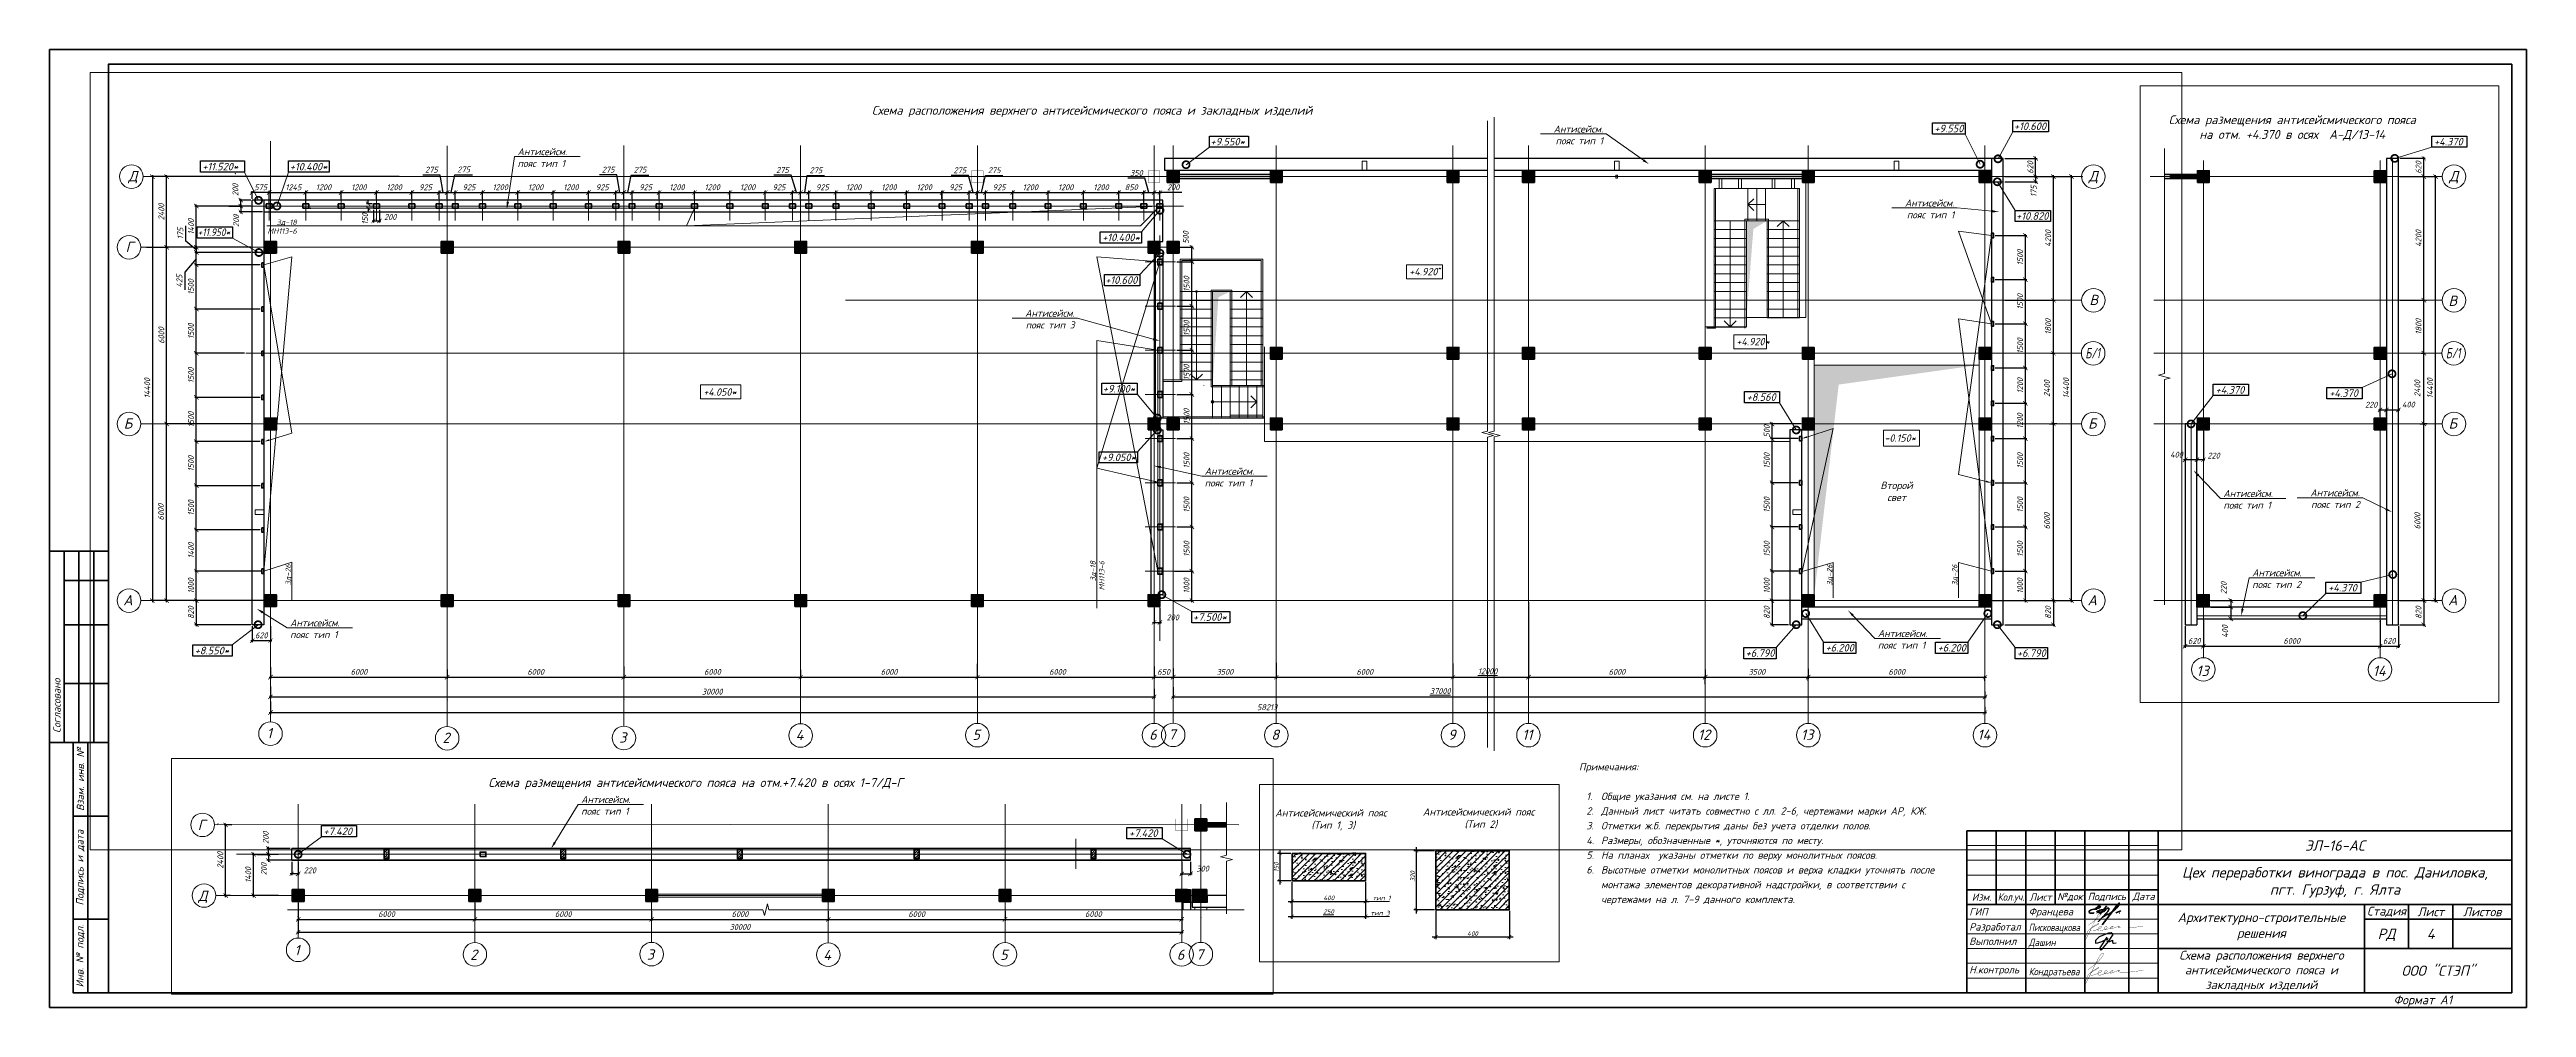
# Paper-space layout '4 Схема ант. пояса' of a CAD drawing. Header units: millimetres. Extents: x 18 to 859, y -5 to 320.
# The model-space entities are those that its viewports show. They can reach past a viewport. Long polylines and large blocks are cut down to what shows.
import ezdxf
from ezdxf import colors
from ezdxf.entities.mleader import LeaderData, LeaderLine
from ezdxf.enums import TextEntityAlignment as Align
from ezdxf.math import Vec2, Vec3

# ---------------------------------------------------------------- set-up
doc = ezdxf.new("R2010")
doc.units = ezdxf.units.MM
doc.header["$MEASUREMENT"] = 0
for name, pattern in [('Double Dashed', [1797.222233, 1325, -211.666656, 63.333344, -197.222233]), ('IWC-GIB-5-NPK-M2-A-5-A1-2100$0$HIDDEN', [9.525, 6.35, -3.175]), ('Штриховая', [5644.444466, 2822.222233, -2822.222233]), ('штриховаяX2', [38.1, 25.4, -12.7])]:
    doc.linetypes.add(name, pattern=pattern)
doc.layers.get('0').update_dxf_attribs({"lineweight": 5})
for name, color, linetype, lineweight in [('!!! Подписи', 7, 'Continuous', 40), ('#Бетон', 10, 'Continuous', 35), ('#Бетон разрез', 22, 'Continuous', 40), ('#Выноски', 150, 'Continuous', 15), ('#Оси', 7, 'Continuous', 5), ('0_Ном._пера__99', 7, 'Continuous', 40), ('k_ Размеры', 7, 'Continuous', 15), ('k_ Рамка', 7, 'Continuous', 50), ('колонны_Ном._пера__94', 252, 'Continuous', 13), ('колонны_Ном._пера__99', 7, 'Continuous', 40), ('Конструкции', 160, 'Continuous', 5), ('лестницы_Ном._пера__96', 7, 'Continuous', 13), ('оси_Ном._пера__96', 7, 'Continuous', 5), ('оси_Ном._пера__97', 7, 'Continuous', 20), ('размеры', 7, 'Continuous', 5), ('стены наруж_Ном._пера__97', 7, 'Continuous', 20), ('текст_Ном._пера__1', 7, 'Continuous', 0), ('текст_Ном._пера__96', 7, 'Continuous', 5), ('текст_Ном._пера__98', 7, 'Continuous', 35), ('текст_Ном._пера__99', 7, 'Continuous', 40), ('чертеж_Ном._пера__96', 7, 'Continuous', 13), ('чертеж_Ном._пера__97', 7, 'Continuous', 20), ('Штриховка', 7, 'Continuous', 9)]:
    doc.layers.add(name, color=color, linetype=linetype, lineweight=lineweight)
doc.layers.add('#Hatch', color=252, linetype='Continuous', lineweight=5, true_color=0x696969)
for name, color, linetype in [('#стены внутр', 152, 'Continuous'), ('#стены наруж', 7, 'Continuous'), ('#Текст', 7, 'Continuous'), ('колонны', 7, 'Continuous'), ('оси', 7, 'Continuous'), ('размеры внутр', 7, 'Continuous'), ('текст', 7, 'Continuous')]:
    doc.layers.add(name, color=color, linetype=linetype)
doc.layers.add('NonPlottable_0', color=7, linetype='Continuous', plot=False)
doc.layers.add('NoPrint', color=18, linetype='Continuous', plot=False)
doc.styles.add('GOST 2.304', font='isocpeui.ttf')
doc.styles.get("Standard").update_dxf_attribs({"font": 'isocpeui.ttf'})
doc.styles.add('STEP PR', font='isocpeui.ttf')
doc.styles.add('СГЕНЕРИР_СТИЛЬ_3', font='gost_2_304-81_type.ttf')
doc.dimstyles.new('SPDS', dxfattribs={"dimscale": 10, "dimtxt": 2.5, "dimasz": 2, "dimexe": 1.25, "dimexo": 0.625, "dimtad": 1, "dimdec": 0, "dimrnd": 0.001, "dimtxsty": 'STEP PR', "dimblk": 'ARCHTICK', "dimcen": 2.5, "dimdle": 2, "dimclrd": 256, "dimclre": 256, "dimclrt": 7, "dimadec": 0, "dimazin": 2, "dimtfac": 0.75, "dimtdec": 0, "dimtmove": 1, "dimatfit": 3, "dimfxl": 1, "dimtolj": 1, "dimarcsym": 1})
doc.dimstyles.get("Standard").update_dxf_attribs({"dimtxt": 200, "dimasz": 150, "dimexe": 50, "dimexo": 50, "dimgap": 80, "dimtad": 1, "dimdec": 0, "dimzin": 0, "dimdsep": 46, "dimtxsty": 'Standard', "dimblk": 'ARCHTICK', "dimcen": 5, "dimdle": 50, "dimadec": 0, "dimazin": 0, "dimtfac": 1, "dimtdec": 0, "dimtofl": 0, "dimtmove": 1, "dimatfit": 3, "dimfxl": 1, "dimtolj": 1, "dimtzin": 0, "dimarcsym": 0})

# ---------------------------------------------------------------- blocks, each defined once
blk = doc.blocks.new('*U390')
for p, q in [((5, -170.37), (5, -235.37)), ((10, -170.37), (10, -235.37)), ((15, -170.37), (15, -235.37)), ((5, -180.37), (20, -180.37)), ((5, -195.37), (20, -195.37)), ((5, -215.37), (20, -215.37)), ((13, -235.37), (13, -320.37)), ((8, -260.37), (20, -260.37)), ((661, -265.37), (661, -290.37)), ((671, -265.37), (671, -320.37)), ((681, -265.37), (681, -290.37)), ((691, -265.37), (691, -320.37)), ((706, -265.37), (706, -320.37)), ((716, -265.37), (716, -305.37)), ((651, -285.37), (716, -285.37)), ((651, -290.37), (836, -290.37)), ((786, -290.37), (786, -320.37)), ((801, -305.37), (801, -290.37)), ((816, -305.37), (816, -290.37)), ((8, -295.37), (20, -295.37)), ((786, -295.37), (836, -295.37)), ((716, -305.37), (716, -320.37))]:
    blk.add_line(p, q)
at = {"lineweight": 13}
for p, q in [((651, -270.37), (716, -270.37)), ((651, -275.37), (716, -275.37)), ((651, -280.37), (716, -280.37)), ((651, -295.37), (716, -295.37)), ((651, -300.37), (716, -300.37)), ((651, -305.37), (716, -305.37)), ((651, -310.37), (716, -310.37)), ((651, -315.37), (716, -315.37))]:
    blk.add_line(p, q, dxfattribs=at)
at = {"extrusion": (-1, 0, 0)}
blk.add_line((716, -275.37), (836, -275.37), dxfattribs=at)
for points in [[(841, -325.37), (0, -325.37), (0, 0), (841, 0)], [(20, -320.37), (836, -320.37), (836, -5), (20, -5)]]:
    blk.add_lwpolyline(points, close=True)
for points in [[(20, -170.37), (0, -170.37), (0, -235.37), (8, -235.37)], [(20, -320.37), (8, -320.37), (8, -235.37), (20, -235.37)], [(836, -265.37), (651, -265.37), (651, -320.37)], [(836, -305.37), (716, -305.37)]]:
    blk.add_lwpolyline(points)
at = {"style": 'STEP PR'}
blk.add_text('РД', height=3.5, dxfattribs=at).set_placement((793.5, -300.37), align=Align.MIDDLE_CENTER)
at = {"ltscale": 100, "char_height": 2.5, "attachment_point": 5, "rotation": 90, "style": 'STEP PR'}
for s, insert, width in [('Согласовано', (2.5, -222.87), 25), ('Взам. инв. №', (10.5, -247.87), 25), ('Подпись и дата', (10.5, -277.87), 35), ('Инв. № подл.', (10.5, -307.87), 25)]:
    blk.add_mtext(s, dxfattribs=dict(at, insert=insert, width=width))
at = {"attachment_point": 5, "style": 'STEP PR'}
for s, insert, char_height, width in [('ЭЛ-16-АС', (776, -270.37), 3.5, 120), ('Цех переработки винограда в пос. Даниловка,\\Pпгт. Гурзуф, г. Ялта', (776, -282.87), 3.5, 120), ('Архитектурно-строительные решения', (751, -297.87), 3.2, 65.875)]:
    blk.add_mtext(s, dxfattribs=dict(at, insert=insert, char_height=char_height, width=width))
at = {"ltscale": 100, "style": 'STEP PR'}
for s, insert, char_height, width, attachment_point in [('ГИП', (651.8, -292.87), 2.5, 18.0984, 4), ('Изм.', (656, -287.87), 2.5, 10, 5), ('{\\W0.9;Кол.уч.}', (666, -288.16), 2.5, 10, 5), ('Лист', (676, -287.87), 2.5, 10, 5), ('Францева', (672.01, -293.14), 2.5, 18.9929, 4), ('№док', (686, -287.87), 2.5, 10, 5), ('Подпись', (698.5, -287.87), 2.5, 15, 5), ('Дата', (711, -287.87), 2.5, 10, 5), ('Стадия', (793.5, -292.87), 3, 15, 5), ('Лист', (808.5, -292.87), 3, 15, 5), ('Листов', (826, -292.87), 3, 20, 5), ('Выполнил', (651.8, -302.87), 2.5, 18.0984, 4), ('Разработал', (651.8, -298.33), 2.5, 18.0984, 4), ('{\\W0.88;Дашин}', (672.01, -303.51), 2.5, 18.9929, 4), ('{\\W0.8;Писковацкова}', (672.01, -298.51), 2.5, 18.9929, 4), ('Н.контроль', (651.8, -312.87), 2.5, 18.0984, 4), ('{\\W0.88;Кондратьева}', (672.01, -313.51), 2.5, 18.9929, 4)]:
    blk.add_mtext(s, dxfattribs=dict(at, insert=insert, char_height=char_height, width=width, attachment_point=attachment_point))
at = {"insert": (811, -312.87), "char_height": 3.5, "width": 50, "attachment_point": 5, "line_spacing_factor": 1.071429, "style": 'STEP PR'}
blk.add_mtext('ООО "СТЭП"', dxfattribs=at)
at = {"style": 'STEP PR'}
blk.add_attdef('N.ЛИСТА', text='', height=3.5, dxfattribs=at).set_placement((808.5, -300.37), align=Align.MIDDLE_CENTER)
blk.add_attdef('ФОРМАТ', (795.85, -324.29), '', height=3, dxfattribs=at)
blk = doc.blocks.new('A$C46BD104E')
at = {"layer": '!!! Подписи', "lineweight": 25}
blk.add_lwpolyline([(750, 386), (516, 27), (523, -41), (584, -34), (814, 238), (967, 475), (898, 533), (805, 528), (491, 396), (368, 272), (372, 189), (448, 193), (585, 240), (791, 346), (747, 274), (767, 236), (851, 242), (942, 288), (942, 288), (945, 212), (975, 186), (1070, 192)], dxfattribs=at)
at = {"layer": 'NoPrint', "lineweight": 0}
blk.add_lwpolyline([(0, 500), (1500, 500), (1500, 0), (0, 0)], close=True, dxfattribs=at)
blk = doc.blocks.new('frantseva')
at = {"layer": 'k_ Рамка', "color": 154, "lineweight": 40}
for points in [[(20958.22, 29747.93), (20957.94, 29747.69), (20957.58, 29747.61), (20957.14, 29747.6), (20956.8, 29747.65), (20956.48, 29747.91), (20956.46, 29748.24), (20956.58, 29748.45), (20956.77, 29748.59), (20957.13, 29748.76), (20957.56, 29748.87), (20958.03, 29748.99), (20958.62, 29749.02), (20958.95, 29749.03), (20959.05, 29749.04), (20958.94, 29749.32), (20959.11, 29749.56), (20959.4, 29749.88), (20959.78, 29750.07), (20960.09, 29750.12), (20960.31, 29749.94), (20960.2, 29749.69), (20959.7, 29749.34), (20959.3, 29749.25), (20958.94, 29749.32), (20958.59, 29749.32)], [(20961.95, 29748.7), (20961.79, 29748.8), (20961.53, 29748.8), (20961.15, 29748.8), (20960.91, 29748.8), (20960.54, 29748.74), (20960.1, 29748.62), (20959.73, 29748.48), (20959.21, 29748.29), (20959.09, 29748.13), (20959.21, 29748.05), (20959.34, 29747.95), (20959.81, 29747.95), (20960.08, 29747.95), (20960.51, 29747.96), (20961.02, 29748.1), (20961.59, 29748.27), (20961.87, 29748.56), (20962.04, 29748.91), (20962.22, 29749.03), (20962.42, 29749.16), (20962.64, 29749.31), (20962.86, 29749.32), (20963.11, 29749.33), (20963.19, 29749.11), (20963.14, 29748.84), (20963.03, 29748.63), (20962.9, 29748.4), (20962.8, 29748.22), (20962.36, 29747.75), (20961, 29746.31), (20959.61, 29744.84), (20961.03, 29746.34), (20962.11, 29746.94), (20962.87, 29747.37), (20962.8, 29747.33), (20962.91, 29747.12), (20965.45, 29748.95), (20965.88, 29749.42), (20966.51, 29750.33), (20966.71, 29750.79), (20966.7, 29751.05), (20966.56, 29751.05), (20965.93, 29750.36), (20964.42, 29748.21), (20960.94, 29743.64)], [(20959.11, 29747.72), (20959.23, 29747.61)], [(20962.37, 29749.89), (20962.36, 29750.02), (20960.1, 29747.3)], [(20965.5, 29747.78), (20967.29, 29748.45)], [(20966.66, 29747.67), (20966.74, 29747.67)]]:
    blk.add_lwpolyline(points, dxfattribs=at)
blk = doc.blocks.new('Колонна_15_1', base_point=(22379, 71856))
at = {"layer": 'колонны_Ном._пера__94', "linetype": 'Continuous', "true_color": 0x7d7d7d}
blk.add_hatch(color=8, dxfattribs=at).paths.add_polyline_path([(22179, 71647), (22579, 71647), (22579, 72047), (22179, 72047)])
blk.add_hatch(color=8, dxfattribs=at).paths.add_polyline_path([(22179, 71647), (22579, 71647), (22579, 72047), (22179, 72047)])
at = {"layer": 'колонны_Ном._пера__99', "linetype": 'Continuous', "flags": 128}
blk.add_lwpolyline([(22179, 71647), (22579, 71647), (22579, 72047), (22179, 72047)], close=True, dxfattribs=at)
at = {"layer": 'колонны_Ном._пера__99', "color": 8, "linetype": 'Continuous', "true_color": 0x737373, "flags": 128}
blk.add_lwpolyline([(22179, 71647), (22579, 71647), (22579, 72047), (22179, 72047)], close=True, dxfattribs=at)
at = {"layer": 'оси_Ном._пера__96', "color": 253, "lineweight": 5, "true_color": 0x9c9c9c}
for points in [[(22379, 72047), (22379, 71647)], [(22379, 72047), (22379, 71647)], [(22179, 71847), (22579, 71847)], [(22179, 71847), (22579, 71847)]]:
    blk.add_lwpolyline(points, dxfattribs=at)
blk = doc.blocks.new('л 4950 17+3+15')
at = {"color": 253, "true_color": 0xa3a3a3}
for points in [[(171, 5900), (270, 5900), (270, 6220), (171, 6220)], [(171, 5900), (270, 5900), (270, 6220), (171, 6220)], [(929, 5900), (830, 5900), (830, 6220), (929, 6220)], [(929, 5900), (830, 5900), (830, 6220), (929, 6220)], [(1971, 5900), (2070, 5900), (2070, 6220), (1971, 6220)], [(1971, 5900), (2070, 5900), (2070, 6220), (1971, 6220)], [(2729, 5900), (2630, 5900), (2630, 6220), (2729, 6220)], [(2729, 5900), (2630, 5900), (2630, 6220), (2729, 6220)]]:
    blk.add_lwpolyline(points, close=True, dxfattribs=at)
for points in [[(2850, 5900), (2850, 1150), (3119, 1150)], [(2850, 5900), (2850, 1150), (3145, 1150)]]:
    blk.add_lwpolyline(points, dxfattribs=at)
at = {"color": 253, "lineweight": 0, "true_color": 0xa3a3a3}
blk.add_lwpolyline([(1850, 4850), (1100, 4850), (1050, 4850), (1050, 1500)], dxfattribs=at)
blk.add_lwpolyline([(1850, 4850), (1100, 4850), (1050, 4850), (1050, 1500)], dxfattribs=at)
at = {"color": 253, "lineweight": 30, "true_color": 0xa3a3a3}
for points in [[(3120, 1200), (3120, 1200), (1800, 1200)], [(3146, 1200), (3146, 1200), (1800, 1200)]]:
    blk.add_lwpolyline(points, dxfattribs=at)
at = {"layer": 'лестницы_Ном._пера__96', "color": 253, "linetype": 'Continuous', "lineweight": 0, "true_color": 0xa3a3a3}
for p, q in [((0, 5900), (2900, 5900)), ((0, 1500), (0, 5900)), ((0, 5900), (2900, 5900)), ((0, 1500), (0, 5900)), ((50, 1500), (50, 5900)), ((50, 1500), (50, 5900)), ((1150, 5900), (1150, 4800)), ((1150, 5900), (1150, 4800)), ((1450, 5900), (1450, 4800)), ((1450, 5900), (1450, 4800)), ((1750, 5900), (1750, 4800)), ((1750, 5900), (1750, 4800)), ((2900, 5900), (2900, 1200)), ((2900, 5900), (2900, 1200)), ((1550, 5550), (1750, 5350)), ((1550, 5550), (1750, 5350)), ((1150, 5350), (1750, 5350)), ((1150, 5350), (1750, 5350)), ((1550, 5150), (1750, 5350)), ((1550, 5150), (1750, 5350)), ((0, 4800), (1100, 4800)), ((0, 4800), (1100, 4800)), ((350, 4600), (550, 4800)), ((350, 4600), (550, 4800)), ((750, 4600), (550, 4800)), ((550, 1500), (550, 4800)), ((750, 4600), (550, 4800)), ((550, 1500), (550, 4800)), ((1100, 4800), (1800, 4800)), ((1100, 1500), (1100, 4800)), ((1100, 4800), (1800, 4800)), ((1100, 1500), (1100, 4800)), ((2900, 4800), (1800, 4800)), ((2900, 4800), (1800, 4800)), ((2350, 4800), (2350, 1200)), ((2350, 4800), (2350, 1200)), ((0, 4500), (1100, 4500)), ((0, 4500), (1100, 4500)), ((2900, 4500), (1800, 4500)), ((2900, 4500), (1800, 4500)), ((0, 4200), (1100, 4200)), ((0, 4200), (1100, 4200)), ((2900, 4200), (1800, 4200)), ((2900, 4200), (1800, 4200)), ((0, 3900), (1100, 3900)), ((0, 3900), (1100, 3900)), ((2900, 3900), (1800, 3900)), ((2900, 3900), (1800, 3900)), ((0, 3600), (1100, 3600)), ((0, 3600), (1100, 3600)), ((2900, 3600), (1800, 3600)), ((2900, 3600), (1800, 3600)), ((0, 3300), (1100, 3300)), ((0, 3300), (1100, 3300)), ((2900, 3300), (1800, 3300)), ((2900, 3300), (1800, 3300)), ((0, 3000), (1100, 3000)), ((0, 3000), (1100, 3000)), ((2900, 3000), (1800, 3000)), ((2900, 3000), (1800, 3000)), ((0, 2700), (1100, 2700)), ((0, 2700), (1100, 2700)), ((2900, 2700), (1800, 2700)), ((2900, 2700), (1800, 2700)), ((0, 2400), (1100, 2400)), ((0, 2400), (1100, 2400)), ((2900, 2400), (1800, 2400)), ((2900, 2400), (1800, 2400)), ((0, 2100), (1100, 2100)), ((0, 2100), (1100, 2100)), ((2900, 2100), (1800, 2100)), ((2900, 2100), (1800, 2100)), ((0, 1800), (1100, 1800)), ((0, 1800), (1100, 1800)), ((2900, 1800), (1800, 1800)), ((2900, 1800), (1800, 1800)), ((2900, 1500), (1800, 1500)), ((2900, 1500), (1800, 1500)), ((2350, 1200), (2150, 1400)), ((2350, 1200), (2150, 1400)), ((2350, 1200), (2550, 1400)), ((2350, 1200), (2550, 1400))]:
    blk.add_line(p, q, dxfattribs=at)
at = {"layer": 'лестницы_Ном._пера__96', "color": 253, "linetype": 'Continuous', "true_color": 0xa3a3a3}
for p, q in [((1800, 4800), (1800, 1200)), ((0, 1500), (1100, 1500)), ((0, 1500), (1100, 1500)), ((2900, 1200), (1800, 1200)), ((2900, 1200), (1800, 1200))]:
    blk.add_line(p, q, dxfattribs=at)
at = {"layer": 'лестницы_Ном._пера__96', "color": 253, "linetype": 'Continuous', "lineweight": 0, "true_color": 0xa3a3a3}
blk.add_lwpolyline([(1850, 4850), (1850, 1150), (1850, 1150)], dxfattribs=at)
blk.add_lwpolyline([(1850, 4850), (1850, 1150), (1850, 1150)], dxfattribs=at)
blk = doc.blocks.new('л 4050h')
at = {"color": 8, "lineweight": 0, "true_color": 0x737373}
for centre, radius in [((2149, 4800), 28.2), ((1599, 1055), 45.6)]:
    blk.add_circle(centre, radius, dxfattribs=at)
at = {"layer": 'лестницы_Ном._пера__96', "color": 8, "lineweight": 0, "true_color": 0x737373}
for p, q in [((-101, 5900), (2699, 5900)), ((-101, 505), (-101, 5900)), ((2699, 5900), (2699, 1800)), ((-101, 4800), (999, 4800)), ((449, 4800), (249, 4600)), ((449, 1605), (449, 4800)), ((449, 4800), (649, 4600)), ((999, 1605), (999, 4800)), ((2699, 4800), (1599, 4800)), ((2149, 4800), (2149, 1800)), ((-101, 4500), (999, 4500)), ((2699, 4500), (1599, 4500)), ((-101, 4200), (999, 4200)), ((2699, 4200), (1599, 4200)), ((-101, 3900), (999, 3900)), ((2699, 3900), (1599, 3900)), ((-101, 3600), (999, 3600)), ((2699, 3600), (1599, 3600)), ((-101, 3300), (999, 3300)), ((2699, 3300), (1599, 3300)), ((-101, 3000), (999, 3000)), ((2699, 3000), (1599, 3000)), ((2699, 3000), (1599, 3000)), ((-101, 2700), (999, 2700)), ((2699, 2700), (1599, 2700)), ((-101, 2400), (999, 2400)), ((2698, 2400), (1599, 2400)), ((-101, 2100), (999, 2100)), ((2698, 2100), (1599, 2100)), ((2149, 1800), (1949, 2000)), ((2149, 1800), (2349, 2000)), ((-101, 1800), (999, 1800)), ((-161, 505), (-161, 1605)), ((99, 505), (99, 1605)), ((399, 505), (399, 1605)), ((699, 505), (699, 1605)), ((999, 505), (999, 1605)), ((1299, 505), (1299, 1605)), ((1599, 505), (1599, 1605)), ((1599, 505), (1599, 1604)), ((99, 1055), (299, 1255)), ((1599, 1055), (99, 1055)), ((99, 1055), (299, 855))]:
    blk.add_line(p, q, dxfattribs=at)
at = {"layer": 'лестницы_Ном._пера__96', "color": 8, "true_color": 0x737373}
for p, q in [((999, 4800), (1789, 4800)), ((99, 505), (99, 1605))]:
    blk.add_line(p, q, dxfattribs=at)
at = {"layer": 'лестницы_Ном._пера__96', "color": 8, "linetype": 'Continuous', "lineweight": 15, "true_color": 0x737373}
blk.add_line((3289, 1800), (1599, 1800), dxfattribs=at)
at = {"layer": 'лестницы_Ном._пера__96', "color": 8, "linetype": 'Штриховая', "lineweight": 0, "ltscale": 0.05, "true_color": 0x737373}
blk.add_line((-101, 600), (999, 600), dxfattribs=at)
at = {"layer": 'лестницы_Ном._пера__96', "color": 8, "linetype": 'Continuous', "true_color": 0x737373}
blk.add_line((1789, 505), (191, 505), dxfattribs=at)
at = {"layer": 'лестницы_Ном._пера__96', "color": 8, "lineweight": 0, "true_color": 0x737373}
for points in [[(-48, 1605), (-48, 5857), (2649, 5857), (2649, 1800), (2649, 1750), (3289, 1750)], [(999, 1605), (999, 545)]]:
    blk.add_lwpolyline(points, dxfattribs=at)
at = {"layer": 'лестницы_Ном._пера__96', "color": 8, "linetype": 'Continuous', "lineweight": 15, "true_color": 0x737373}
for points in [[(-161, 1605), (1599, 1605), (1599, 4800)], [(-161, 505), (1790, 505), (1790, 505), (3289, 505)]]:
    blk.add_lwpolyline(points, dxfattribs=at)
at = {"layer": 'лестницы_Ном._пера__96', "color": 8, "linetype": 'Continuous', "lineweight": 0, "true_color": 0x737373}
blk.add_lwpolyline([(3289, 505), (3289, 1800)], dxfattribs=at)
at = {"layer": 'лестницы_Ном._пера__96', "color": 8, "linetype": 'Continuous', "true_color": 0x737373}
blk.add_arc((1599, 2400), 0.5, 180, 270, dxfattribs=at)
at = {"layer": 'лестницы_Ном._пера__96', "color": 8, "lineweight": 0, "true_color": 0x737373}
blk.add_arc((2698, 2400), 0.5, 270, 0, dxfattribs=at)
at = {"layer": 'лестницы_Ном._пера__96', "color": 8, "linetype": 'Continuous', "true_color": 0x737373}
for centre, major_axis, start_param, end_param in [((1599, 1604), (0.354, 0.354), 5.497787, 7.068583), ((1899, 1604), (0.354, 0.354), 5.497787, 7.068583), ((1789, 505), (-0.354, 0.354), 2.356194, 3.926991)]:
    blk.add_ellipse(centre, major_axis=major_axis, ratio=1, start_param=start_param, end_param=end_param, dxfattribs=at)
at = {"layer": 'чертеж_Ном._пера__97', "color": 8, "lineweight": 0, "true_color": 0x737373, "flags": 128}
for points in [[(-161, 1561), (1654, 1561), (1654, 4850), (946, 4850), (946, 1605)], [(-161, 545), (3289, 545), (3289, 505)]]:
    blk.add_lwpolyline(points, dxfattribs=at)
blk = doc.blocks.new('Стандартный маркер сетки_16')
at = {"layer": 'оси_Ном._пера__96', "linetype": 'Double Dashed'}
for p, q in [((900, 0), (0, 0)), ((900, 0), (41068, 0)), ((41068, 0), (41968, 0))]:
    blk.add_line(p, q, dxfattribs=at)
blk.add_point((900, 0), dxfattribs=at)
blk.add_point((900, 0), dxfattribs=at)
at = {"layer": 'оси_Ном._пера__97', "linetype": 'Continuous'}
blk.add_circle((-400, 0), 400, dxfattribs=at)
at = {"layer": 'оси_Ном._пера__96', "style": 'СГЕНЕРИР_СТИЛЬ_3'}
blk.add_attdef('AC_MarkerText_1', text='', height=350, rotation=180, dxfattribs=at).set_placement((-261, 270), align=Align.BOTTOM_LEFT)
blk = doc.blocks.new('_ArchTick')
at = {"color": 0, "linetype": 'ByBlock', "const_width": 0.15}
blk.add_lwpolyline([(-0.5, -0.5), (0.5, 0.5)], dxfattribs=at)
blk = doc.blocks.new('*D280')
at = {"layer": 'Defpoints', "color": 0, "lineweight": 0, "transparency": 16777216}
for p in [(-113522, -82586), (-55309, -82767), (-55309, -83013)]:
    blk.add_point(p, dxfattribs=at)
at = {"layer": 'размеры', "color": 0, "lineweight": -2, "transparency": 16777216}
for p, q in [((-113522, -82636), (-113522, -83063)), ((-55309, -82817), (-55309, -83063)), ((-113572, -83013), (-55259, -83013))]:
    blk.add_line(p, q, dxfattribs=at)
at = {"layer": 'размеры', "color": 0, "lineweight": -2, "transparency": 16777216, "xscale": 150, "yscale": 150, "zscale": 150, "rotation": 180}
blk.add_blockref('_ArchTick', (-113522, -83013), dxfattribs=at)
at = {"layer": 'размеры', "color": 0, "lineweight": -2, "transparency": 16777216, "xscale": 150, "yscale": 150, "zscale": 150}
blk.add_blockref('_ArchTick', (-55309, -83013), dxfattribs=at)
at = {"layer": 'размеры', "color": 0, "transparency": 16777216, "insert": (-79684, -82833), "char_height": 200, "attachment_point": 5}
blk.add_mtext('\\A1;58213', dxfattribs=at)
blk = doc.blocks.new('*D281')
at = {"layer": 'Defpoints', "color": 0, "transparency": 16777216}
for p in [(-117047, -73210), (-117002, -73210), (-114142, -79210)]:
    blk.add_point(p, dxfattribs=at)
at = {"layer": 'размеры', "color": 0, "lineweight": -2, "transparency": 16777216}
for p, q in [((-117047, -79260), (-117047, -73160)), ((-117052, -73210), (-117097, -73210)), ((-114192, -79210), (-117097, -79210))]:
    blk.add_line(p, q, dxfattribs=at)
at = {"layer": 'размеры', "color": 0, "lineweight": -2, "transparency": 16777216, "xscale": 150, "yscale": 150, "zscale": 150}
for p, rotation in [((-117047, -73210), 90), ((-117047, -79210), 270)]:
    blk.add_blockref('_ArchTick', p, dxfattribs=dict(at, rotation=rotation))
at = {"layer": 'размеры', "color": 0, "transparency": 16777216, "insert": (-117241, -76206), "char_height": 200, "attachment_point": 5, "rotation": 90}
blk.add_mtext('\\A1;6000', dxfattribs=at)
blk = doc.blocks.new('*D282')
at = {"layer": 'Defpoints', "color": 0, "transparency": 16777216}
for p in [(-117785, -67210), (-117047, -67210), (-114142, -73210)]:
    blk.add_point(p, dxfattribs=at)
at = {"layer": 'размеры', "color": 0, "lineweight": -2, "transparency": 16777216}
for p, q in [((-117735, -67210), (-116997, -67210)), ((-117047, -73260), (-117047, -67160)), ((-114192, -73210), (-117097, -73210))]:
    blk.add_line(p, q, dxfattribs=at)
at = {"layer": 'размеры', "color": 0, "lineweight": -2, "transparency": 16777216, "xscale": 150, "yscale": 150, "zscale": 150}
for p, rotation in [((-117047, -67210), 90), ((-117047, -73210), 270)]:
    blk.add_blockref('_ArchTick', p, dxfattribs=dict(at, rotation=rotation))
at = {"layer": 'размеры', "color": 0, "transparency": 16777216, "insert": (-117227, -70206), "char_height": 200, "attachment_point": 5, "rotation": 90}
blk.add_mtext('\\A1;6000', dxfattribs=at)
blk = doc.blocks.new('*D283')
at = {"layer": 'Defpoints', "color": 0, "lineweight": 0, "transparency": 16777216}
for p in [(-113522, -81420), (-107522, -81504), (-107522, -81813)]:
    blk.add_point(p, dxfattribs=at)
at = {"layer": 'размеры', "color": 0, "lineweight": -2, "transparency": 16777216}
for p, q in [((-113522, -81470), (-113522, -81863)), ((-107522, -81554), (-107522, -81863)), ((-113572, -81813), (-107472, -81813))]:
    blk.add_line(p, q, dxfattribs=at)
at = {"layer": 'размеры', "color": 0, "lineweight": -2, "transparency": 16777216, "xscale": 150, "yscale": 150, "zscale": 150, "rotation": 180}
blk.add_blockref('_ArchTick', (-113522, -81813), dxfattribs=at)
at = {"layer": 'размеры', "color": 0, "lineweight": -2, "transparency": 16777216, "xscale": 150, "yscale": 150, "zscale": 150}
blk.add_blockref('_ArchTick', (-107522, -81813), dxfattribs=at)
at = {"layer": 'размеры', "color": 0, "transparency": 16777216, "insert": (-110517, -81633), "char_height": 200, "attachment_point": 5}
blk.add_mtext('\\A1;6000', dxfattribs=at)
blk = doc.blocks.new('*D284')
at = {"layer": 'Defpoints', "color": 0, "lineweight": 0, "transparency": 16777216}
for p in [(-101522, -81394), (-107522, -81504), (-101522, -81813)]:
    blk.add_point(p, dxfattribs=at)
at = {"layer": 'размеры', "color": 0, "lineweight": -2, "transparency": 16777216}
for p, q in [((-101522, -81444), (-101522, -81863)), ((-107522, -81554), (-107522, -81863)), ((-107572, -81813), (-101472, -81813))]:
    blk.add_line(p, q, dxfattribs=at)
at = {"layer": 'размеры', "color": 0, "lineweight": -2, "transparency": 16777216, "xscale": 150, "yscale": 150, "zscale": 150, "rotation": 180}
blk.add_blockref('_ArchTick', (-107522, -81813), dxfattribs=at)
at = {"layer": 'размеры', "color": 0, "lineweight": -2, "transparency": 16777216, "xscale": 150, "yscale": 150, "zscale": 150}
blk.add_blockref('_ArchTick', (-101522, -81813), dxfattribs=at)
at = {"layer": 'размеры', "color": 0, "transparency": 16777216, "insert": (-104517, -81633), "char_height": 200, "attachment_point": 5}
blk.add_mtext('\\A1;6000', dxfattribs=at)
blk = doc.blocks.new('*D285')
at = {"layer": 'Defpoints', "color": 0, "lineweight": 0, "transparency": 16777216}
for p in [(-101522, -81394), (-95522, -81515), (-95522, -81813)]:
    blk.add_point(p, dxfattribs=at)
at = {"layer": 'размеры', "color": 0, "lineweight": -2, "transparency": 16777216}
for p, q in [((-101522, -81444), (-101522, -81863)), ((-95522, -81565), (-95522, -81863)), ((-101572, -81813), (-95472, -81813))]:
    blk.add_line(p, q, dxfattribs=at)
at = {"layer": 'размеры', "color": 0, "lineweight": -2, "transparency": 16777216, "xscale": 150, "yscale": 150, "zscale": 150, "rotation": 180}
blk.add_blockref('_ArchTick', (-101522, -81813), dxfattribs=at)
at = {"layer": 'размеры', "color": 0, "lineweight": -2, "transparency": 16777216, "xscale": 150, "yscale": 150, "zscale": 150}
blk.add_blockref('_ArchTick', (-95522, -81813), dxfattribs=at)
at = {"layer": 'размеры', "color": 0, "transparency": 16777216, "insert": (-98517, -81633), "char_height": 200, "attachment_point": 5}
blk.add_mtext('\\A1;6000', dxfattribs=at)
blk = doc.blocks.new('*D286')
at = {"layer": 'Defpoints', "color": 0, "lineweight": 0, "transparency": 16777216}
for p in [(-95522, -81515), (-89522, -81612), (-89522, -81813)]:
    blk.add_point(p, dxfattribs=at)
at = {"layer": 'размеры', "color": 0, "lineweight": -2, "transparency": 16777216}
for p, q in [((-95522, -81565), (-95522, -81863)), ((-89522, -81662), (-89522, -81863)), ((-95572, -81813), (-89472, -81813))]:
    blk.add_line(p, q, dxfattribs=at)
at = {"layer": 'размеры', "color": 0, "lineweight": -2, "transparency": 16777216, "xscale": 150, "yscale": 150, "zscale": 150, "rotation": 180}
blk.add_blockref('_ArchTick', (-95522, -81813), dxfattribs=at)
at = {"layer": 'размеры', "color": 0, "lineweight": -2, "transparency": 16777216, "xscale": 150, "yscale": 150, "zscale": 150}
blk.add_blockref('_ArchTick', (-89522, -81813), dxfattribs=at)
at = {"layer": 'размеры', "color": 0, "transparency": 16777216, "insert": (-92517, -81633), "char_height": 200, "attachment_point": 5}
blk.add_mtext('\\A1;6000', dxfattribs=at)
blk = doc.blocks.new('*D287')
at = {"layer": 'Defpoints', "color": 0, "lineweight": 0, "transparency": 16777216}
for p in [(-89522, -81311), (-83522, -81394), (-83522, -81813)]:
    blk.add_point(p, dxfattribs=at)
at = {"layer": 'размеры', "color": 0, "lineweight": -2, "transparency": 16777216}
for p, q in [((-89522, -81361), (-89522, -81863)), ((-83522, -81444), (-83522, -81863)), ((-89572, -81813), (-83472, -81813))]:
    blk.add_line(p, q, dxfattribs=at)
at = {"layer": 'размеры', "color": 0, "lineweight": -2, "transparency": 16777216, "xscale": 150, "yscale": 150, "zscale": 150, "rotation": 180}
blk.add_blockref('_ArchTick', (-89522, -81813), dxfattribs=at)
at = {"layer": 'размеры', "color": 0, "lineweight": -2, "transparency": 16777216, "xscale": 150, "yscale": 150, "zscale": 150}
blk.add_blockref('_ArchTick', (-83522, -81813), dxfattribs=at)
at = {"layer": 'размеры', "color": 0, "transparency": 16777216, "insert": (-86800, -81633), "char_height": 200, "attachment_point": 5}
blk.add_mtext('\\A1;6000', dxfattribs=at)
blk = doc.blocks.new('*D288')
at = {"layer": 'Defpoints', "color": 0, "lineweight": 0, "transparency": 16777216}
for p in [(-83522, -81394), (-82872, -81472), (-82872, -81813)]:
    blk.add_point(p, dxfattribs=at)
at = {"layer": 'размеры', "color": 0, "lineweight": -2, "transparency": 16777216}
for p, q in [((-83522, -81444), (-83522, -81863)), ((-82872, -81522), (-82872, -81863)), ((-83572, -81813), (-82822, -81813))]:
    blk.add_line(p, q, dxfattribs=at)
at = {"layer": 'размеры', "color": 0, "lineweight": -2, "transparency": 16777216, "xscale": 150, "yscale": 150, "zscale": 150, "rotation": 180}
blk.add_blockref('_ArchTick', (-83522, -81813), dxfattribs=at)
at = {"layer": 'размеры', "color": 0, "lineweight": -2, "transparency": 16777216, "xscale": 150, "yscale": 150, "zscale": 150}
blk.add_blockref('_ArchTick', (-82872, -81813), dxfattribs=at)
at = {"layer": 'размеры', "color": 0, "transparency": 16777216, "insert": (-83197, -81633), "char_height": 200, "attachment_point": 5}
blk.add_mtext('\\A1;650', dxfattribs=at)
blk = doc.blocks.new('*D289')
at = {"layer": 'Defpoints', "color": 0, "lineweight": 0, "transparency": 16777216}
for p in [(-82872, -81580), (-79372, -81560), (-79372, -81813)]:
    blk.add_point(p, dxfattribs=at)
at = {"layer": 'размеры', "color": 0, "lineweight": -2, "transparency": 16777216}
for p, q in [((-82872, -81630), (-82872, -81863)), ((-79372, -81610), (-79372, -81863)), ((-82922, -81813), (-79322, -81813))]:
    blk.add_line(p, q, dxfattribs=at)
at = {"layer": 'размеры', "color": 0, "lineweight": -2, "transparency": 16777216, "xscale": 150, "yscale": 150, "zscale": 150, "rotation": 180}
blk.add_blockref('_ArchTick', (-82872, -81813), dxfattribs=at)
at = {"layer": 'размеры', "color": 0, "lineweight": -2, "transparency": 16777216, "xscale": 150, "yscale": 150, "zscale": 150}
blk.add_blockref('_ArchTick', (-79372, -81813), dxfattribs=at)
at = {"layer": 'размеры', "color": 0, "transparency": 16777216, "insert": (-81117, -81633), "char_height": 200, "attachment_point": 5}
blk.add_mtext('\\A1;3500', dxfattribs=at)
blk = doc.blocks.new('*D290')
at = {"layer": 'Defpoints', "color": 0, "lineweight": 0, "transparency": 16777216}
for p in [(-79372, -81278), (-73372, -81353), (-73372, -81813)]:
    blk.add_point(p, dxfattribs=at)
at = {"layer": 'размеры', "color": 0, "lineweight": -2, "transparency": 16777216}
for p, q in [((-79372, -81328), (-79372, -81863)), ((-73372, -81403), (-73372, -81863)), ((-79422, -81813), (-73322, -81813))]:
    blk.add_line(p, q, dxfattribs=at)
at = {"layer": 'размеры', "color": 0, "lineweight": -2, "transparency": 16777216, "xscale": 150, "yscale": 150, "zscale": 150, "rotation": 180}
blk.add_blockref('_ArchTick', (-79372, -81813), dxfattribs=at)
at = {"layer": 'размеры', "color": 0, "lineweight": -2, "transparency": 16777216, "xscale": 150, "yscale": 150, "zscale": 150}
blk.add_blockref('_ArchTick', (-73372, -81813), dxfattribs=at)
at = {"layer": 'размеры', "color": 0, "transparency": 16777216, "insert": (-76367, -81633), "char_height": 200, "attachment_point": 5}
blk.add_mtext('\\A1;6000', dxfattribs=at)
blk = doc.blocks.new('*D291')
at = {"layer": 'Defpoints', "color": 0, "lineweight": 0, "transparency": 16777216}
for p in [(-70809, -79210), (-73372, -81303), (-70809, -81813)]:
    blk.add_point(p, dxfattribs=at)
at = {"layer": 'размеры', "color": 0, "lineweight": -2, "transparency": 16777216}
for p, q in [((-70809, -79260), (-70809, -81863)), ((-73372, -81353), (-73372, -81863)), ((-73422, -81813), (-70759, -81813))]:
    blk.add_line(p, q, dxfattribs=at)
at = {"layer": 'размеры', "color": 0, "lineweight": -2, "transparency": 16777216, "xscale": 150, "yscale": 150, "zscale": 150, "rotation": 180}
blk.add_blockref('_ArchTick', (-73372, -81813), dxfattribs=at)
at = {"layer": 'размеры', "color": 0, "lineweight": -2, "transparency": 16777216, "xscale": 150, "yscale": 150, "zscale": 150}
blk.add_blockref('_ArchTick', (-70809, -81813), dxfattribs=at)
at = {"layer": 'размеры', "color": 0, "transparency": 16777216, "insert": (-72196, -81613), "char_height": 200, "attachment_point": 5}
blk.add_mtext('\\A1;\\L12000', dxfattribs=at)
blk = doc.blocks.new('*D292')
at = {"layer": 'Defpoints', "color": 0, "lineweight": 0, "transparency": 16777216}
for p in [(-70809, -81813), (-64809, -81813), (-64809, -82099)]:
    blk.add_point(p, dxfattribs=at)
at = {"layer": 'размеры', "color": 0, "lineweight": -2, "transparency": 16777216}
for p, q in [((-64809, -82049), (-64809, -81763)), ((-70859, -81813), (-64759, -81813))]:
    blk.add_line(p, q, dxfattribs=at)
at = {"layer": 'размеры', "color": 0, "lineweight": -2, "transparency": 16777216, "xscale": 150, "yscale": 150, "zscale": 150, "rotation": 180}
blk.add_blockref('_ArchTick', (-70809, -81813), dxfattribs=at)
at = {"layer": 'размеры', "color": 0, "lineweight": -2, "transparency": 16777216, "xscale": 150, "yscale": 150, "zscale": 150}
blk.add_blockref('_ArchTick', (-64809, -81813), dxfattribs=at)
at = {"layer": 'размеры', "color": 0, "transparency": 16777216, "insert": (-67805, -81633), "char_height": 200, "attachment_point": 5}
blk.add_mtext('\\A1;6000', dxfattribs=at)
blk = doc.blocks.new('*D293')
at = {"layer": 'Defpoints', "color": 0, "lineweight": 0, "transparency": 16777216}
for p in [(-64809, -81503), (-61309, -81477), (-61309, -81813)]:
    blk.add_point(p, dxfattribs=at)
at = {"layer": 'размеры', "color": 0, "lineweight": -2, "transparency": 16777216}
for p, q in [((-61309, -81527), (-61309, -81863)), ((-64809, -81553), (-64809, -81863)), ((-64859, -81813), (-61259, -81813))]:
    blk.add_line(p, q, dxfattribs=at)
at = {"layer": 'размеры', "color": 0, "lineweight": -2, "transparency": 16777216, "xscale": 150, "yscale": 150, "zscale": 150, "rotation": 180}
blk.add_blockref('_ArchTick', (-64809, -81813), dxfattribs=at)
at = {"layer": 'размеры', "color": 0, "lineweight": -2, "transparency": 16777216, "xscale": 150, "yscale": 150, "zscale": 150}
blk.add_blockref('_ArchTick', (-61309, -81813), dxfattribs=at)
at = {"layer": 'размеры', "color": 0, "transparency": 16777216, "insert": (-63055, -81633), "char_height": 200, "attachment_point": 5}
blk.add_mtext('\\A1;3500', dxfattribs=at)
blk = doc.blocks.new('*D294')
at = {"layer": 'Defpoints', "color": 0, "lineweight": 0, "transparency": 16777216}
for p in [(-55309, -81813), (-61309, -81986), (-55309, -81986)]:
    blk.add_point(p, dxfattribs=at)
at = {"layer": 'размеры', "color": 0, "lineweight": -2, "transparency": 16777216}
for p, q in [((-61309, -81936), (-61309, -81763)), ((-55309, -81936), (-55309, -81763)), ((-61359, -81813), (-55259, -81813))]:
    blk.add_line(p, q, dxfattribs=at)
at = {"layer": 'размеры', "color": 0, "lineweight": -2, "transparency": 16777216, "xscale": 150, "yscale": 150, "zscale": 150, "rotation": 180}
blk.add_blockref('_ArchTick', (-61309, -81813), dxfattribs=at)
at = {"layer": 'размеры', "color": 0, "lineweight": -2, "transparency": 16777216, "xscale": 150, "yscale": 150, "zscale": 150}
blk.add_blockref('_ArchTick', (-55309, -81813), dxfattribs=at)
at = {"layer": 'размеры', "color": 0, "transparency": 16777216, "insert": (-58305, -81633), "char_height": 200, "attachment_point": 5}
blk.add_mtext('\\A1;6000', dxfattribs=at)
blk = doc.blocks.new('*D295')
at = {"layer": 'Defpoints', "color": 0, "lineweight": 0, "transparency": 16777216}
for p in [(-53123, -70810), (-52986, -70810), (-53169, -73210)]:
    blk.add_point(p, dxfattribs=at)
at = {"layer": 'размеры', "color": 0, "lineweight": -2, "transparency": 16777216}
for p, q in [((-52986, -73260), (-52986, -70760)), ((-53073, -70810), (-52936, -70810)), ((-53119, -73210), (-52936, -73210))]:
    blk.add_line(p, q, dxfattribs=at)
at = {"layer": 'размеры', "color": 0, "lineweight": -2, "transparency": 16777216, "xscale": 150, "yscale": 150, "zscale": 150}
for p, rotation in [((-52986, -70810), 90), ((-52986, -73210), 270)]:
    blk.add_blockref('_ArchTick', p, dxfattribs=dict(at, rotation=rotation))
at = {"layer": 'размеры', "color": 0, "transparency": 16777216, "insert": (-53204, -72010), "char_height": 200, "attachment_point": 5, "rotation": 90}
blk.add_mtext('\\A1;2400', dxfattribs=at)
blk = doc.blocks.new('*D296')
at = {"layer": 'Defpoints', "color": 0, "transparency": 16777216}
for p in [(-109100, -64810), (-117533, -79210), (-116228, -79210)]:
    blk.add_point(p, dxfattribs=at)
at = {"layer": 'размеры', "color": 0, "lineweight": -2, "transparency": 16777216}
for p, q in [((-109150, -64810), (-117583, -64810)), ((-117533, -64760), (-117533, -79260)), ((-116278, -79210), (-117583, -79210))]:
    blk.add_line(p, q, dxfattribs=at)
at = {"layer": 'размеры', "color": 0, "lineweight": -2, "transparency": 16777216, "xscale": 150, "yscale": 150, "zscale": 150}
for p, rotation in [((-117533, -64810), 90), ((-117533, -79210), 270)]:
    blk.add_blockref('_ArchTick', p, dxfattribs=dict(at, rotation=rotation))
at = {"layer": 'размеры', "color": 0, "transparency": 16777216, "insert": (-117705, -71996), "char_height": 200, "attachment_point": 5, "rotation": 90}
blk.add_mtext('\\A1;14400', dxfattribs=at)
blk = doc.blocks.new('*D297')
at = {"layer": 'Defpoints', "color": 0, "lineweight": 0, "transparency": 16777216}
for p in [(-53759, -64810), (-52372, -64810), (-52986, -79210)]:
    blk.add_point(p, dxfattribs=at)
at = {"layer": 'размеры', "color": 0, "lineweight": -2, "transparency": 16777216}
for p, q in [((-53709, -64810), (-52322, -64810)), ((-52372, -79260), (-52372, -64760)), ((-52936, -79210), (-52322, -79210))]:
    blk.add_line(p, q, dxfattribs=at)
at = {"layer": 'размеры', "color": 0, "lineweight": -2, "transparency": 16777216, "xscale": 150, "yscale": 150, "zscale": 150}
for p, rotation in [((-52372, -64810), 90), ((-52372, -79210), 270)]:
    blk.add_blockref('_ArchTick', p, dxfattribs=dict(at, rotation=rotation))
at = {"layer": 'размеры', "color": 0, "transparency": 16777216, "insert": (-52555, -71996), "char_height": 200, "attachment_point": 5, "rotation": 90}
blk.add_mtext('\\A1;14400', dxfattribs=at)
blk = doc.blocks.new('*D298')
at = {"layer": 'Defpoints', "color": 0, "lineweight": 0, "transparency": 16777216}
for p in [(-52986, -73210), (-52817, -73210), (-54689, -79210)]:
    blk.add_point(p, dxfattribs=at)
at = {"layer": 'размеры', "color": 0, "lineweight": -2, "transparency": 16777216}
for p, q in [((-52986, -79260), (-52986, -73160)), ((-52867, -73210), (-53036, -73210)), ((-54639, -79210), (-52936, -79210))]:
    blk.add_line(p, q, dxfattribs=at)
at = {"layer": 'размеры', "color": 0, "lineweight": -2, "transparency": 16777216, "xscale": 150, "yscale": 150, "zscale": 150}
for p, rotation in [((-52986, -73210), 90), ((-52986, -79210), 270)]:
    blk.add_blockref('_ArchTick', p, dxfattribs=dict(at, rotation=rotation))
at = {"layer": 'размеры', "color": 0, "transparency": 16777216, "insert": (-53204, -76510), "char_height": 200, "attachment_point": 5, "rotation": 90}
blk.add_mtext('\\A1;6000', dxfattribs=at)
blk = doc.blocks.new('*D299')
at = {"layer": 'Defpoints', "color": 0, "transparency": 16777216}
for p in [(-117047, -64810), (-116279, -64810), (-116102, -67210)]:
    blk.add_point(p, dxfattribs=at)
at = {"layer": 'размеры', "color": 0, "lineweight": -2, "transparency": 16777216}
for p, q in [((-116329, -64810), (-117097, -64810)), ((-117047, -67260), (-117047, -64760)), ((-116152, -67210), (-117097, -67210))]:
    blk.add_line(p, q, dxfattribs=at)
at = {"layer": 'размеры', "color": 0, "lineweight": -2, "transparency": 16777216, "xscale": 150, "yscale": 150, "zscale": 150}
for p, rotation in [((-117047, -64810), 90), ((-117047, -67210), 270)]:
    blk.add_blockref('_ArchTick', p, dxfattribs=dict(at, rotation=rotation))
at = {"layer": 'размеры', "color": 0, "transparency": 16777216, "insert": (-117227, -66010), "char_height": 200, "attachment_point": 5, "rotation": 90}
blk.add_mtext('\\A1;2400', dxfattribs=at)
blk = doc.blocks.new('A$C6E950B50')
at = {"layer": 'колонны_Ном._пера__94', "linetype": 'Continuous', "true_color": 0x737373}
blk.add_hatch(color=8, dxfattribs=at).paths.add_polyline_path([(-669, 56), (-669, 216), (-3769, 216), (-3769, 56)])
blk.add_hatch(color=8, dxfattribs=at).paths.add_polyline_path([(-669, 56), (-669, 216), (-3769, 216), (-3769, 56)])
at = {"layer": '#стены внутр', "lineweight": 30}
blk.add_lwpolyline([(-3769, 56), (-3769, 216), (-669, 216), (-669, 56), (-3769, 56)], dxfattribs=at)
at = {"layer": '#стены внутр', "color": 8, "lineweight": 30, "true_color": 0x737373}
blk.add_lwpolyline([(-3769, 56), (-3769, 216), (-669, 216), (-669, 56), (-3769, 56)], dxfattribs=at)
blk = doc.blocks.new('*D300')
at = {"layer": 'Defpoints', "color": 0, "lineweight": 0, "transparency": 16777216}
for p in [(-82872, -82098), (-55309, -82248), (-55309, -82484)]:
    blk.add_point(p, dxfattribs=at)
at = {"layer": 'размеры', "color": 0, "lineweight": -2, "transparency": 16777216}
for p, q in [((-82872, -82148), (-82872, -82534)), ((-55309, -82298), (-55309, -82534)), ((-82922, -82484), (-55259, -82484))]:
    blk.add_line(p, q, dxfattribs=at)
at = {"layer": 'размеры', "color": 0, "lineweight": -2, "transparency": 16777216, "xscale": 150, "yscale": 150, "zscale": 150, "rotation": 180}
blk.add_blockref('_ArchTick', (-82872, -82484), dxfattribs=at)
at = {"layer": 'размеры', "color": 0, "lineweight": -2, "transparency": 16777216, "xscale": 150, "yscale": 150, "zscale": 150}
blk.add_blockref('_ArchTick', (-55309, -82484), dxfattribs=at)
at = {"layer": 'размеры', "color": 0, "transparency": 16777216, "insert": (-73805, -82284), "char_height": 200, "attachment_point": 5}
blk.add_mtext('\\A1;\\L37000', dxfattribs=at)
blk = doc.blocks.new('*D301')
at = {"layer": 'Defpoints', "color": 0, "lineweight": 0, "transparency": 16777216}
for p in [(-113522, -82078), (-83522, -82157), (-83522, -82484)]:
    blk.add_point(p, dxfattribs=at)
at = {"layer": 'размеры', "color": 0, "lineweight": -2, "transparency": 16777216}
for p, q in [((-113522, -82128), (-113522, -82534)), ((-83522, -82207), (-83522, -82534)), ((-113572, -82484), (-83472, -82484))]:
    blk.add_line(p, q, dxfattribs=at)
at = {"layer": 'размеры', "color": 0, "lineweight": -2, "transparency": 16777216, "xscale": 150, "yscale": 150, "zscale": 150, "rotation": 180}
blk.add_blockref('_ArchTick', (-113522, -82484), dxfattribs=at)
at = {"layer": 'размеры', "color": 0, "lineweight": -2, "transparency": 16777216, "xscale": 150, "yscale": 150, "zscale": 150}
blk.add_blockref('_ArchTick', (-83522, -82484), dxfattribs=at)
at = {"layer": 'размеры', "color": 0, "transparency": 16777216, "insert": (-98522, -82304), "char_height": 200, "attachment_point": 5}
blk.add_mtext('\\A1;30000', dxfattribs=at)
blk = doc.blocks.new('*D304')
at = {"layer": 'Defpoints', "color": 0, "transparency": 16777216}
for p in [(-116041, -65810), (-114142, -65810), (-114142, -67210)]:
    blk.add_point(p, dxfattribs=at)
at = {"layer": 'размеры', "color": 0, "lineweight": -2, "transparency": 16777216}
for p, q in [((-116041, -67260), (-116041, -65760)), ((-114192, -65810), (-116091, -65810)), ((-114192, -67210), (-116091, -67210))]:
    blk.add_line(p, q, dxfattribs=at)
at = {"layer": 'размеры', "color": 0, "lineweight": -2, "transparency": 16777216, "xscale": 150, "yscale": 150, "zscale": 150}
for p, rotation in [((-116041, -65810), 90), ((-116041, -67210), 270)]:
    blk.add_blockref('_ArchTick', p, dxfattribs=dict(at, rotation=rotation))
at = {"layer": 'размеры', "color": 0, "transparency": 16777216, "insert": (-116221, -66510), "char_height": 200, "attachment_point": 5, "rotation": 90, "style": 'STEP PR'}
blk.add_mtext('\\A1;1400', dxfattribs=at)
blk = doc.blocks.new('*D308')
at = {"layer": 'Defpoints', "color": 0, "lineweight": 0, "transparency": 16777216}
for p in [(-112322, -65352), (-113567, -65610), (-112322, -65810)]:
    blk.add_point(p, dxfattribs=at)
at = {"layer": 'размеры', "color": 0, "lineweight": -2, "transparency": 16777216}
for p, q in [((-113617, -65352), (-112272, -65352)), ((-113567, -65560), (-113567, -65302)), ((-112322, -65760), (-112322, -65302))]:
    blk.add_line(p, q, dxfattribs=at)
at = {"layer": 'размеры', "color": 0, "lineweight": -2, "transparency": 16777216, "xscale": 150, "yscale": 150, "zscale": 150, "rotation": 180}
blk.add_blockref('_ArchTick', (-113567, -65352), dxfattribs=at)
at = {"layer": 'размеры', "color": 0, "lineweight": -2, "transparency": 16777216, "xscale": 150, "yscale": 150, "zscale": 150}
blk.add_blockref('_ArchTick', (-112322, -65352), dxfattribs=at)
at = {"layer": 'размеры', "color": 0, "transparency": 16777216, "insert": (-112745, -65172), "char_height": 200, "attachment_point": 5, "style": 'STEP PR'}
blk.add_mtext('\\A1;1245', dxfattribs=at)
blk = doc.blocks.new('*D309')
at = {"layer": 'Defpoints', "color": 0, "transparency": 16777216}
for p in [(-111122, -65352), (-112322, -65610), (-111122, -65610)]:
    blk.add_point(p, dxfattribs=at)
at = {"layer": 'размеры', "color": 0, "lineweight": -2, "transparency": 16777216}
for p, q in [((-112372, -65352), (-111072, -65352)), ((-112322, -65560), (-112322, -65302)), ((-111122, -65560), (-111122, -65302))]:
    blk.add_line(p, q, dxfattribs=at)
at = {"layer": 'размеры', "color": 0, "lineweight": -2, "transparency": 16777216, "xscale": 150, "yscale": 150, "zscale": 150, "rotation": 180}
blk.add_blockref('_ArchTick', (-112322, -65352), dxfattribs=at)
at = {"layer": 'размеры', "color": 0, "lineweight": -2, "transparency": 16777216, "xscale": 150, "yscale": 150, "zscale": 150}
blk.add_blockref('_ArchTick', (-111122, -65352), dxfattribs=at)
at = {"layer": 'размеры', "color": 0, "transparency": 16777216, "insert": (-111722, -65172), "char_height": 200, "attachment_point": 5, "style": 'STEP PR'}
blk.add_mtext('\\A1;1200', dxfattribs=at)
blk = doc.blocks.new('*D310')
at = {"layer": 'Defpoints', "color": 0, "transparency": 16777216}
for p in [(-109922, -65352), (-111122, -65610), (-109922, -65610)]:
    blk.add_point(p, dxfattribs=at)
at = {"layer": 'размеры', "color": 0, "lineweight": -2, "transparency": 16777216}
for p, q in [((-111172, -65352), (-109872, -65352)), ((-111122, -65560), (-111122, -65302)), ((-109922, -65560), (-109922, -65302))]:
    blk.add_line(p, q, dxfattribs=at)
at = {"layer": 'размеры', "color": 0, "lineweight": -2, "transparency": 16777216, "xscale": 150, "yscale": 150, "zscale": 150, "rotation": 180}
blk.add_blockref('_ArchTick', (-111122, -65352), dxfattribs=at)
at = {"layer": 'размеры', "color": 0, "lineweight": -2, "transparency": 16777216, "xscale": 150, "yscale": 150, "zscale": 150}
blk.add_blockref('_ArchTick', (-109922, -65352), dxfattribs=at)
at = {"layer": 'размеры', "color": 0, "transparency": 16777216, "insert": (-110522, -65172), "char_height": 200, "attachment_point": 5, "style": 'STEP PR'}
blk.add_mtext('\\A1;1200', dxfattribs=at)
blk = doc.blocks.new('*D311')
at = {"layer": 'Defpoints', "color": 0, "transparency": 16777216}
for p in [(-108722, -65352), (-109922, -65610), (-108722, -65610)]:
    blk.add_point(p, dxfattribs=at)
at = {"layer": 'размеры', "color": 0, "lineweight": -2, "transparency": 16777216}
for p, q in [((-109972, -65352), (-108672, -65352)), ((-109922, -65560), (-109922, -65302)), ((-108722, -65560), (-108722, -65302))]:
    blk.add_line(p, q, dxfattribs=at)
at = {"layer": 'размеры', "color": 0, "lineweight": -2, "transparency": 16777216, "xscale": 150, "yscale": 150, "zscale": 150, "rotation": 180}
blk.add_blockref('_ArchTick', (-109922, -65352), dxfattribs=at)
at = {"layer": 'размеры', "color": 0, "lineweight": -2, "transparency": 16777216, "xscale": 150, "yscale": 150, "zscale": 150}
blk.add_blockref('_ArchTick', (-108722, -65352), dxfattribs=at)
at = {"layer": 'размеры', "color": 0, "transparency": 16777216, "insert": (-109322, -65172), "char_height": 200, "attachment_point": 5, "style": 'STEP PR'}
blk.add_mtext('\\A1;1200', dxfattribs=at)
blk = doc.blocks.new('*D312')
at = {"layer": 'Defpoints', "color": 0, "transparency": 16777216}
for p in [(-107797, -65352), (-108722, -65610), (-107797, -65610)]:
    blk.add_point(p, dxfattribs=at)
at = {"layer": 'размеры', "color": 0, "lineweight": -2, "transparency": 16777216}
for p, q in [((-108772, -65352), (-107747, -65352)), ((-108722, -65560), (-108722, -65302)), ((-107797, -65560), (-107797, -65302))]:
    blk.add_line(p, q, dxfattribs=at)
at = {"layer": 'размеры', "color": 0, "lineweight": -2, "transparency": 16777216, "xscale": 150, "yscale": 150, "zscale": 150, "rotation": 180}
blk.add_blockref('_ArchTick', (-108722, -65352), dxfattribs=at)
at = {"layer": 'размеры', "color": 0, "lineweight": -2, "transparency": 16777216, "xscale": 150, "yscale": 150, "zscale": 150}
blk.add_blockref('_ArchTick', (-107797, -65352), dxfattribs=at)
at = {"layer": 'размеры', "color": 0, "transparency": 16777216, "insert": (-108259, -65172), "char_height": 200, "attachment_point": 5, "style": 'STEP PR'}
blk.add_mtext('\\A1;925', dxfattribs=at)
blk = doc.blocks.new('*D313')
at = {"layer": 'Defpoints', "color": 0, "transparency": 16777216}
for p in [(-107522, -65352), (-107797, -65610), (-107522, -65610)]:
    blk.add_point(p, dxfattribs=at)
at = {"layer": 'размеры', "color": 0, "lineweight": -2, "transparency": 16777216}
for p, q in [((-107763, -64757), (-108354, -64757)), ((-107659, -65352), (-107763, -64757)), ((-107847, -65352), (-107472, -65352)), ((-107797, -65560), (-107797, -65302)), ((-107522, -65560), (-107522, -65302))]:
    blk.add_line(p, q, dxfattribs=at)
at = {"layer": 'размеры', "color": 0, "lineweight": -2, "transparency": 16777216, "xscale": 150, "yscale": 150, "zscale": 150, "rotation": 180}
blk.add_blockref('_ArchTick', (-107797, -65352), dxfattribs=at)
at = {"layer": 'размеры', "color": 0, "lineweight": -2, "transparency": 16777216, "xscale": 150, "yscale": 150, "zscale": 150}
blk.add_blockref('_ArchTick', (-107522, -65352), dxfattribs=at)
at = {"layer": 'размеры', "color": 0, "transparency": 16777216, "insert": (-108059, -64576), "char_height": 200, "attachment_point": 5, "style": 'STEP PR'}
blk.add_mtext('\\A1;275', dxfattribs=at)
blk = doc.blocks.new('*D314')
at = {"layer": 'Defpoints', "color": 0, "transparency": 16777216}
for p in [(-107247, -65352), (-107522, -65610), (-107247, -65610)]:
    blk.add_point(p, dxfattribs=at)
at = {"layer": 'размеры', "color": 0, "lineweight": -2, "transparency": 16777216}
for p, q in [((-107384, -65352), (-107258, -64749)), ((-107258, -64749), (-106668, -64749)), ((-107572, -65352), (-107197, -65352)), ((-107522, -65560), (-107522, -65302)), ((-107247, -65560), (-107247, -65302))]:
    blk.add_line(p, q, dxfattribs=at)
at = {"layer": 'размеры', "color": 0, "lineweight": -2, "transparency": 16777216, "xscale": 150, "yscale": 150, "zscale": 150, "rotation": 180}
blk.add_blockref('_ArchTick', (-107522, -65352), dxfattribs=at)
at = {"layer": 'размеры', "color": 0, "lineweight": -2, "transparency": 16777216, "xscale": 150, "yscale": 150, "zscale": 150}
blk.add_blockref('_ArchTick', (-107247, -65352), dxfattribs=at)
at = {"layer": 'размеры', "color": 0, "transparency": 16777216, "insert": (-106963, -64567), "char_height": 200, "attachment_point": 5, "style": 'STEP PR'}
blk.add_mtext('\\A1;275', dxfattribs=at)
blk = doc.blocks.new('*D315')
at = {"layer": 'Defpoints', "color": 0, "transparency": 16777216}
for p in [(-106322, -65352), (-107247, -65610), (-106322, -65610)]:
    blk.add_point(p, dxfattribs=at)
at = {"layer": 'размеры', "color": 0, "lineweight": -2, "transparency": 16777216}
for p, q in [((-107297, -65352), (-106272, -65352)), ((-107247, -65560), (-107247, -65302)), ((-106322, -65560), (-106322, -65302))]:
    blk.add_line(p, q, dxfattribs=at)
at = {"layer": 'размеры', "color": 0, "lineweight": -2, "transparency": 16777216, "xscale": 150, "yscale": 150, "zscale": 150, "rotation": 180}
blk.add_blockref('_ArchTick', (-107247, -65352), dxfattribs=at)
at = {"layer": 'размеры', "color": 0, "lineweight": -2, "transparency": 16777216, "xscale": 150, "yscale": 150, "zscale": 150}
blk.add_blockref('_ArchTick', (-106322, -65352), dxfattribs=at)
at = {"layer": 'размеры', "color": 0, "transparency": 16777216, "insert": (-106784, -65172), "char_height": 200, "attachment_point": 5, "style": 'STEP PR'}
blk.add_mtext('\\A1;925', dxfattribs=at)
blk = doc.blocks.new('*D316')
at = {"layer": 'Defpoints', "color": 0, "transparency": 16777216}
for p in [(-105122, -65352), (-106322, -65610), (-105122, -65610)]:
    blk.add_point(p, dxfattribs=at)
at = {"layer": 'размеры', "color": 0, "lineweight": -2, "transparency": 16777216}
for p, q in [((-106372, -65352), (-105072, -65352)), ((-106322, -65560), (-106322, -65302)), ((-105122, -65560), (-105122, -65302))]:
    blk.add_line(p, q, dxfattribs=at)
at = {"layer": 'размеры', "color": 0, "lineweight": -2, "transparency": 16777216, "xscale": 150, "yscale": 150, "zscale": 150, "rotation": 180}
blk.add_blockref('_ArchTick', (-106322, -65352), dxfattribs=at)
at = {"layer": 'размеры', "color": 0, "lineweight": -2, "transparency": 16777216, "xscale": 150, "yscale": 150, "zscale": 150}
blk.add_blockref('_ArchTick', (-105122, -65352), dxfattribs=at)
at = {"layer": 'размеры', "color": 0, "transparency": 16777216, "insert": (-105722, -65172), "char_height": 200, "attachment_point": 5, "style": 'STEP PR'}
blk.add_mtext('\\A1;1200', dxfattribs=at)
blk = doc.blocks.new('*D317')
at = {"layer": 'Defpoints', "color": 0, "transparency": 16777216}
for p in [(-103922, -65352), (-105122, -65610), (-103922, -65610)]:
    blk.add_point(p, dxfattribs=at)
at = {"layer": 'размеры', "color": 0, "lineweight": -2, "transparency": 16777216}
for p, q in [((-105172, -65352), (-103872, -65352)), ((-105122, -65560), (-105122, -65302)), ((-103922, -65560), (-103922, -65302))]:
    blk.add_line(p, q, dxfattribs=at)
at = {"layer": 'размеры', "color": 0, "lineweight": -2, "transparency": 16777216, "xscale": 150, "yscale": 150, "zscale": 150, "rotation": 180}
blk.add_blockref('_ArchTick', (-105122, -65352), dxfattribs=at)
at = {"layer": 'размеры', "color": 0, "lineweight": -2, "transparency": 16777216, "xscale": 150, "yscale": 150, "zscale": 150}
blk.add_blockref('_ArchTick', (-103922, -65352), dxfattribs=at)
at = {"layer": 'размеры', "color": 0, "transparency": 16777216, "insert": (-104522, -65172), "char_height": 200, "attachment_point": 5, "style": 'STEP PR'}
blk.add_mtext('\\A1;1200', dxfattribs=at)
blk = doc.blocks.new('*D318')
at = {"layer": 'Defpoints', "color": 0, "transparency": 16777216}
for p in [(-102722, -65352), (-103922, -65610), (-102722, -65610)]:
    blk.add_point(p, dxfattribs=at)
at = {"layer": 'размеры', "color": 0, "lineweight": -2, "transparency": 16777216}
for p, q in [((-103972, -65352), (-102672, -65352)), ((-103922, -65560), (-103922, -65302)), ((-102722, -65560), (-102722, -65302))]:
    blk.add_line(p, q, dxfattribs=at)
at = {"layer": 'размеры', "color": 0, "lineweight": -2, "transparency": 16777216, "xscale": 150, "yscale": 150, "zscale": 150, "rotation": 180}
blk.add_blockref('_ArchTick', (-103922, -65352), dxfattribs=at)
at = {"layer": 'размеры', "color": 0, "lineweight": -2, "transparency": 16777216, "xscale": 150, "yscale": 150, "zscale": 150}
blk.add_blockref('_ArchTick', (-102722, -65352), dxfattribs=at)
at = {"layer": 'размеры', "color": 0, "transparency": 16777216, "insert": (-103322, -65172), "char_height": 200, "attachment_point": 5, "style": 'STEP PR'}
blk.add_mtext('\\A1;1200', dxfattribs=at)
blk = doc.blocks.new('*D319')
at = {"layer": 'Defpoints', "color": 0, "transparency": 16777216}
for p in [(-101797, -65352), (-102722, -65610), (-101797, -65610)]:
    blk.add_point(p, dxfattribs=at)
at = {"layer": 'размеры', "color": 0, "lineweight": -2, "transparency": 16777216}
for p, q in [((-102772, -65352), (-101747, -65352)), ((-102722, -65560), (-102722, -65302)), ((-101797, -65560), (-101797, -65302))]:
    blk.add_line(p, q, dxfattribs=at)
at = {"layer": 'размеры', "color": 0, "lineweight": -2, "transparency": 16777216, "xscale": 150, "yscale": 150, "zscale": 150, "rotation": 180}
blk.add_blockref('_ArchTick', (-102722, -65352), dxfattribs=at)
at = {"layer": 'размеры', "color": 0, "lineweight": -2, "transparency": 16777216, "xscale": 150, "yscale": 150, "zscale": 150}
blk.add_blockref('_ArchTick', (-101797, -65352), dxfattribs=at)
at = {"layer": 'размеры', "color": 0, "transparency": 16777216, "insert": (-102259, -65172), "char_height": 200, "attachment_point": 5, "style": 'STEP PR'}
blk.add_mtext('\\A1;925', dxfattribs=at)
blk = doc.blocks.new('*D320')
at = {"layer": 'Defpoints', "color": 0, "transparency": 16777216}
for p in [(-101522, -65352), (-101797, -65610), (-101522, -65610)]:
    blk.add_point(p, dxfattribs=at)
at = {"layer": 'размеры', "color": 0, "lineweight": -2, "transparency": 16777216}
for p, q in [((-101761, -64755), (-102352, -64755)), ((-101659, -65352), (-101761, -64755)), ((-101847, -65352), (-101472, -65352)), ((-101797, -65560), (-101797, -65302)), ((-101522, -65560), (-101522, -65302))]:
    blk.add_line(p, q, dxfattribs=at)
at = {"layer": 'размеры', "color": 0, "lineweight": -2, "transparency": 16777216, "xscale": 150, "yscale": 150, "zscale": 150, "rotation": 180}
blk.add_blockref('_ArchTick', (-101797, -65352), dxfattribs=at)
at = {"layer": 'размеры', "color": 0, "lineweight": -2, "transparency": 16777216, "xscale": 150, "yscale": 150, "zscale": 150}
blk.add_blockref('_ArchTick', (-101522, -65352), dxfattribs=at)
at = {"layer": 'размеры', "color": 0, "transparency": 16777216, "insert": (-102057, -64573), "char_height": 200, "attachment_point": 5, "style": 'STEP PR'}
blk.add_mtext('\\A1;275', dxfattribs=at)
blk = doc.blocks.new('*D305')
at = {"layer": 'Defpoints', "color": 0, "transparency": 16777216}
for p in [(-101247, -65352), (-101522, -65610), (-101247, -65610)]:
    blk.add_point(p, dxfattribs=at)
at = {"layer": 'размеры', "color": 0, "lineweight": -2, "transparency": 16777216}
for p, q in [((-101384, -65352), (-101272, -64759)), ((-101272, -64759), (-100681, -64759)), ((-101572, -65352), (-101197, -65352)), ((-101522, -65560), (-101522, -65302)), ((-101247, -65560), (-101247, -65302))]:
    blk.add_line(p, q, dxfattribs=at)
at = {"layer": 'размеры', "color": 0, "lineweight": -2, "transparency": 16777216, "xscale": 150, "yscale": 150, "zscale": 150, "rotation": 180}
blk.add_blockref('_ArchTick', (-101522, -65352), dxfattribs=at)
at = {"layer": 'размеры', "color": 0, "lineweight": -2, "transparency": 16777216, "xscale": 150, "yscale": 150, "zscale": 150}
blk.add_blockref('_ArchTick', (-101247, -65352), dxfattribs=at)
at = {"layer": 'размеры', "color": 0, "transparency": 16777216, "insert": (-100976, -64578), "char_height": 200, "attachment_point": 5, "style": 'STEP PR'}
blk.add_mtext('\\A1;275', dxfattribs=at)
blk = doc.blocks.new('*D321')
at = {"layer": 'Defpoints', "color": 0, "transparency": 16777216}
for p in [(-100322, -65352), (-101247, -65610), (-100322, -65610)]:
    blk.add_point(p, dxfattribs=at)
at = {"layer": 'размеры', "color": 0, "lineweight": -2, "transparency": 16777216}
for p, q in [((-101297, -65352), (-100272, -65352)), ((-101247, -65560), (-101247, -65302)), ((-100322, -65560), (-100322, -65302))]:
    blk.add_line(p, q, dxfattribs=at)
at = {"layer": 'размеры', "color": 0, "lineweight": -2, "transparency": 16777216, "xscale": 150, "yscale": 150, "zscale": 150, "rotation": 180}
blk.add_blockref('_ArchTick', (-101247, -65352), dxfattribs=at)
at = {"layer": 'размеры', "color": 0, "lineweight": -2, "transparency": 16777216, "xscale": 150, "yscale": 150, "zscale": 150}
blk.add_blockref('_ArchTick', (-100322, -65352), dxfattribs=at)
at = {"layer": 'размеры', "color": 0, "transparency": 16777216, "insert": (-100784, -65172), "char_height": 200, "attachment_point": 5, "style": 'STEP PR'}
blk.add_mtext('\\A1;925', dxfattribs=at)
blk = doc.blocks.new('*D322')
at = {"layer": 'Defpoints', "color": 0, "transparency": 16777216}
for p in [(-99122, -65352), (-100322, -65610), (-99122, -65610)]:
    blk.add_point(p, dxfattribs=at)
at = {"layer": 'размеры', "color": 0, "lineweight": -2, "transparency": 16777216}
for p, q in [((-100372, -65352), (-99072, -65352)), ((-100322, -65560), (-100322, -65302)), ((-99122, -65560), (-99122, -65302))]:
    blk.add_line(p, q, dxfattribs=at)
at = {"layer": 'размеры', "color": 0, "lineweight": -2, "transparency": 16777216, "xscale": 150, "yscale": 150, "zscale": 150, "rotation": 180}
blk.add_blockref('_ArchTick', (-100322, -65352), dxfattribs=at)
at = {"layer": 'размеры', "color": 0, "lineweight": -2, "transparency": 16777216, "xscale": 150, "yscale": 150, "zscale": 150}
blk.add_blockref('_ArchTick', (-99122, -65352), dxfattribs=at)
at = {"layer": 'размеры', "color": 0, "transparency": 16777216, "insert": (-99722, -65172), "char_height": 200, "attachment_point": 5, "style": 'STEP PR'}
blk.add_mtext('\\A1;1200', dxfattribs=at)
blk = doc.blocks.new('*D323')
at = {"layer": 'Defpoints', "color": 0, "transparency": 16777216}
for p in [(-97922, -65352), (-99122, -65610), (-97922, -65610)]:
    blk.add_point(p, dxfattribs=at)
at = {"layer": 'размеры', "color": 0, "lineweight": -2, "transparency": 16777216}
for p, q in [((-99172, -65352), (-97872, -65352)), ((-99122, -65560), (-99122, -65302)), ((-97922, -65560), (-97922, -65302))]:
    blk.add_line(p, q, dxfattribs=at)
at = {"layer": 'размеры', "color": 0, "lineweight": -2, "transparency": 16777216, "xscale": 150, "yscale": 150, "zscale": 150, "rotation": 180}
blk.add_blockref('_ArchTick', (-99122, -65352), dxfattribs=at)
at = {"layer": 'размеры', "color": 0, "lineweight": -2, "transparency": 16777216, "xscale": 150, "yscale": 150, "zscale": 150}
blk.add_blockref('_ArchTick', (-97922, -65352), dxfattribs=at)
at = {"layer": 'размеры', "color": 0, "transparency": 16777216, "insert": (-98522, -65172), "char_height": 200, "attachment_point": 5, "style": 'STEP PR'}
blk.add_mtext('\\A1;1200', dxfattribs=at)
blk = doc.blocks.new('*D324')
at = {"layer": 'Defpoints', "color": 0, "transparency": 16777216}
for p in [(-96722, -65352), (-97922, -65610), (-96722, -65610)]:
    blk.add_point(p, dxfattribs=at)
at = {"layer": 'размеры', "color": 0, "lineweight": -2, "transparency": 16777216}
for p, q in [((-97972, -65352), (-96672, -65352)), ((-97922, -65560), (-97922, -65302)), ((-96722, -65560), (-96722, -65302))]:
    blk.add_line(p, q, dxfattribs=at)
at = {"layer": 'размеры', "color": 0, "lineweight": -2, "transparency": 16777216, "xscale": 150, "yscale": 150, "zscale": 150, "rotation": 180}
blk.add_blockref('_ArchTick', (-97922, -65352), dxfattribs=at)
at = {"layer": 'размеры', "color": 0, "lineweight": -2, "transparency": 16777216, "xscale": 150, "yscale": 150, "zscale": 150}
blk.add_blockref('_ArchTick', (-96722, -65352), dxfattribs=at)
at = {"layer": 'размеры', "color": 0, "transparency": 16777216, "insert": (-97322, -65172), "char_height": 200, "attachment_point": 5, "style": 'STEP PR'}
blk.add_mtext('\\A1;1200', dxfattribs=at)
blk = doc.blocks.new('*D306')
at = {"layer": 'Defpoints', "color": 0, "transparency": 16777216}
for p in [(-95797, -65352), (-96722, -65610), (-95797, -65610)]:
    blk.add_point(p, dxfattribs=at)
at = {"layer": 'размеры', "color": 0, "lineweight": -2, "transparency": 16777216}
for p, q in [((-96772, -65352), (-95747, -65352)), ((-96722, -65560), (-96722, -65302)), ((-95797, -65560), (-95797, -65302))]:
    blk.add_line(p, q, dxfattribs=at)
at = {"layer": 'размеры', "color": 0, "lineweight": -2, "transparency": 16777216, "xscale": 150, "yscale": 150, "zscale": 150, "rotation": 180}
blk.add_blockref('_ArchTick', (-96722, -65352), dxfattribs=at)
at = {"layer": 'размеры', "color": 0, "lineweight": -2, "transparency": 16777216, "xscale": 150, "yscale": 150, "zscale": 150}
blk.add_blockref('_ArchTick', (-95797, -65352), dxfattribs=at)
at = {"layer": 'размеры', "color": 0, "transparency": 16777216, "insert": (-96259, -65172), "char_height": 200, "attachment_point": 5, "style": 'STEP PR'}
blk.add_mtext('\\A1;925', dxfattribs=at)
blk = doc.blocks.new('*D307')
at = {"layer": 'Defpoints', "color": 0, "transparency": 16777216}
for p in [(-95522, -65352), (-95797, -65610), (-95522, -65610)]:
    blk.add_point(p, dxfattribs=at)
at = {"layer": 'размеры', "color": 0, "lineweight": -2, "transparency": 16777216}
for p, q in [((-95846, -64767), (-96437, -64767)), ((-95659, -65352), (-95846, -64767)), ((-95847, -65352), (-95472, -65352)), ((-95797, -65560), (-95797, -65302)), ((-95522, -65560), (-95522, -65302))]:
    blk.add_line(p, q, dxfattribs=at)
at = {"layer": 'размеры', "color": 0, "lineweight": -2, "transparency": 16777216, "xscale": 150, "yscale": 150, "zscale": 150, "rotation": 180}
blk.add_blockref('_ArchTick', (-95797, -65352), dxfattribs=at)
at = {"layer": 'размеры', "color": 0, "lineweight": -2, "transparency": 16777216, "xscale": 150, "yscale": 150, "zscale": 150}
blk.add_blockref('_ArchTick', (-95522, -65352), dxfattribs=at)
at = {"layer": 'размеры', "color": 0, "transparency": 16777216, "insert": (-96141, -64586), "char_height": 200, "attachment_point": 5, "style": 'STEP PR'}
blk.add_mtext('\\A1;275', dxfattribs=at)
blk = doc.blocks.new('*D325')
at = {"layer": 'Defpoints', "color": 0, "transparency": 16777216}
for p in [(-95247, -65352), (-95522, -65610), (-95247, -65610)]:
    blk.add_point(p, dxfattribs=at)
at = {"layer": 'размеры', "color": 0, "lineweight": -2, "transparency": 16777216}
for p, q in [((-95384, -65352), (-95298, -64775)), ((-95298, -64775), (-94708, -64775)), ((-95572, -65352), (-95197, -65352)), ((-95522, -65560), (-95522, -65302)), ((-95247, -65560), (-95247, -65302))]:
    blk.add_line(p, q, dxfattribs=at)
at = {"layer": 'размеры', "color": 0, "lineweight": -2, "transparency": 16777216, "xscale": 150, "yscale": 150, "zscale": 150, "rotation": 180}
blk.add_blockref('_ArchTick', (-95522, -65352), dxfattribs=at)
at = {"layer": 'размеры', "color": 0, "lineweight": -2, "transparency": 16777216, "xscale": 150, "yscale": 150, "zscale": 150}
blk.add_blockref('_ArchTick', (-95247, -65352), dxfattribs=at)
at = {"layer": 'размеры', "color": 0, "transparency": 16777216, "insert": (-95003, -64594), "char_height": 200, "attachment_point": 5, "style": 'STEP PR'}
blk.add_mtext('\\A1;275', dxfattribs=at)
blk = doc.blocks.new('*D326')
at = {"layer": 'Defpoints', "color": 0, "transparency": 16777216}
for p in [(-94322, -65352), (-95247, -65610), (-94322, -65610)]:
    blk.add_point(p, dxfattribs=at)
at = {"layer": 'размеры', "color": 0, "lineweight": -2, "transparency": 16777216}
for p, q in [((-95297, -65352), (-94272, -65352)), ((-95247, -65560), (-95247, -65302)), ((-94322, -65560), (-94322, -65302))]:
    blk.add_line(p, q, dxfattribs=at)
at = {"layer": 'размеры', "color": 0, "lineweight": -2, "transparency": 16777216, "xscale": 150, "yscale": 150, "zscale": 150, "rotation": 180}
blk.add_blockref('_ArchTick', (-95247, -65352), dxfattribs=at)
at = {"layer": 'размеры', "color": 0, "lineweight": -2, "transparency": 16777216, "xscale": 150, "yscale": 150, "zscale": 150}
blk.add_blockref('_ArchTick', (-94322, -65352), dxfattribs=at)
at = {"layer": 'размеры', "color": 0, "transparency": 16777216, "insert": (-94784, -65172), "char_height": 200, "attachment_point": 5, "style": 'STEP PR'}
blk.add_mtext('\\A1;925', dxfattribs=at)
blk = doc.blocks.new('*D327')
at = {"layer": 'Defpoints', "color": 0, "transparency": 16777216}
for p in [(-93122, -65352), (-94322, -65610), (-93122, -65610)]:
    blk.add_point(p, dxfattribs=at)
at = {"layer": 'размеры', "color": 0, "lineweight": -2, "transparency": 16777216}
for p, q in [((-94372, -65352), (-93072, -65352)), ((-94322, -65560), (-94322, -65302)), ((-93122, -65560), (-93122, -65302))]:
    blk.add_line(p, q, dxfattribs=at)
at = {"layer": 'размеры', "color": 0, "lineweight": -2, "transparency": 16777216, "xscale": 150, "yscale": 150, "zscale": 150, "rotation": 180}
blk.add_blockref('_ArchTick', (-94322, -65352), dxfattribs=at)
at = {"layer": 'размеры', "color": 0, "lineweight": -2, "transparency": 16777216, "xscale": 150, "yscale": 150, "zscale": 150}
blk.add_blockref('_ArchTick', (-93122, -65352), dxfattribs=at)
at = {"layer": 'размеры', "color": 0, "transparency": 16777216, "insert": (-93722, -65172), "char_height": 200, "attachment_point": 5, "style": 'STEP PR'}
blk.add_mtext('\\A1;1200', dxfattribs=at)
blk = doc.blocks.new('*D328')
at = {"layer": 'Defpoints', "color": 0, "transparency": 16777216}
for p in [(-91922, -65352), (-93122, -65610), (-91922, -65610)]:
    blk.add_point(p, dxfattribs=at)
at = {"layer": 'размеры', "color": 0, "lineweight": -2, "transparency": 16777216}
for p, q in [((-93172, -65352), (-91872, -65352)), ((-93122, -65560), (-93122, -65302)), ((-91922, -65560), (-91922, -65302))]:
    blk.add_line(p, q, dxfattribs=at)
at = {"layer": 'размеры', "color": 0, "lineweight": -2, "transparency": 16777216, "xscale": 150, "yscale": 150, "zscale": 150, "rotation": 180}
blk.add_blockref('_ArchTick', (-93122, -65352), dxfattribs=at)
at = {"layer": 'размеры', "color": 0, "lineweight": -2, "transparency": 16777216, "xscale": 150, "yscale": 150, "zscale": 150}
blk.add_blockref('_ArchTick', (-91922, -65352), dxfattribs=at)
at = {"layer": 'размеры', "color": 0, "transparency": 16777216, "insert": (-92522, -65172), "char_height": 200, "attachment_point": 5, "style": 'STEP PR'}
blk.add_mtext('\\A1;1200', dxfattribs=at)
blk = doc.blocks.new('*D329')
at = {"layer": 'Defpoints', "color": 0, "transparency": 16777216}
for p in [(-90722, -65352), (-91922, -65610), (-90722, -65610)]:
    blk.add_point(p, dxfattribs=at)
at = {"layer": 'размеры', "color": 0, "lineweight": -2, "transparency": 16777216}
for p, q in [((-91972, -65352), (-90672, -65352)), ((-91922, -65560), (-91922, -65302)), ((-90722, -65560), (-90722, -65302))]:
    blk.add_line(p, q, dxfattribs=at)
at = {"layer": 'размеры', "color": 0, "lineweight": -2, "transparency": 16777216, "xscale": 150, "yscale": 150, "zscale": 150, "rotation": 180}
blk.add_blockref('_ArchTick', (-91922, -65352), dxfattribs=at)
at = {"layer": 'размеры', "color": 0, "lineweight": -2, "transparency": 16777216, "xscale": 150, "yscale": 150, "zscale": 150}
blk.add_blockref('_ArchTick', (-90722, -65352), dxfattribs=at)
at = {"layer": 'размеры', "color": 0, "transparency": 16777216, "insert": (-91322, -65172), "char_height": 200, "attachment_point": 5, "style": 'STEP PR'}
blk.add_mtext('\\A1;1200', dxfattribs=at)
blk = doc.blocks.new('*D330')
at = {"layer": 'Defpoints', "color": 0, "transparency": 16777216}
for p in [(-89797, -65352), (-90722, -65610), (-89797, -65610)]:
    blk.add_point(p, dxfattribs=at)
at = {"layer": 'размеры', "color": 0, "lineweight": -2, "transparency": 16777216}
for p, q in [((-90772, -65352), (-89747, -65352)), ((-90722, -65560), (-90722, -65302)), ((-89797, -65560), (-89797, -65302))]:
    blk.add_line(p, q, dxfattribs=at)
at = {"layer": 'размеры', "color": 0, "lineweight": -2, "transparency": 16777216, "xscale": 150, "yscale": 150, "zscale": 150, "rotation": 180}
blk.add_blockref('_ArchTick', (-90722, -65352), dxfattribs=at)
at = {"layer": 'размеры', "color": 0, "lineweight": -2, "transparency": 16777216, "xscale": 150, "yscale": 150, "zscale": 150}
blk.add_blockref('_ArchTick', (-89797, -65352), dxfattribs=at)
at = {"layer": 'размеры', "color": 0, "transparency": 16777216, "insert": (-90259, -65172), "char_height": 200, "attachment_point": 5, "style": 'STEP PR'}
blk.add_mtext('\\A1;925', dxfattribs=at)
blk = doc.blocks.new('*D331')
at = {"layer": 'Defpoints', "color": 0, "transparency": 16777216}
for p in [(-89522, -65352), (-89797, -65610), (-89522, -65610)]:
    blk.add_point(p, dxfattribs=at)
at = {"layer": 'размеры', "color": 0, "lineweight": -2, "transparency": 16777216}
for p, q in [((-89819, -64775), (-90410, -64775)), ((-89659, -65352), (-89819, -64775)), ((-89847, -65352), (-89472, -65352)), ((-89797, -65560), (-89797, -65302)), ((-89522, -65560), (-89522, -65302))]:
    blk.add_line(p, q, dxfattribs=at)
at = {"layer": 'размеры', "color": 0, "lineweight": -2, "transparency": 16777216, "xscale": 150, "yscale": 150, "zscale": 150, "rotation": 180}
blk.add_blockref('_ArchTick', (-89797, -65352), dxfattribs=at)
at = {"layer": 'размеры', "color": 0, "lineweight": -2, "transparency": 16777216, "xscale": 150, "yscale": 150, "zscale": 150}
blk.add_blockref('_ArchTick', (-89522, -65352), dxfattribs=at)
at = {"layer": 'размеры', "color": 0, "transparency": 16777216, "insert": (-90115, -64594), "char_height": 200, "attachment_point": 5, "style": 'STEP PR'}
blk.add_mtext('\\A1;275', dxfattribs=at)
blk = doc.blocks.new('*D332')
at = {"layer": 'Defpoints', "color": 0, "transparency": 16777216}
for p in [(-89247, -65352), (-89522, -65610), (-89247, -65610)]:
    blk.add_point(p, dxfattribs=at)
at = {"layer": 'размеры', "color": 0, "lineweight": -2, "transparency": 16777216}
for p, q in [((-89384, -65352), (-89244, -64774)), ((-89244, -64774), (-88653, -64774)), ((-89572, -65352), (-89197, -65352)), ((-89522, -65560), (-89522, -65302)), ((-89247, -65560), (-89247, -65302))]:
    blk.add_line(p, q, dxfattribs=at)
at = {"layer": 'размеры', "color": 0, "lineweight": -2, "transparency": 16777216, "xscale": 150, "yscale": 150, "zscale": 150, "rotation": 180}
blk.add_blockref('_ArchTick', (-89522, -65352), dxfattribs=at)
at = {"layer": 'размеры', "color": 0, "lineweight": -2, "transparency": 16777216, "xscale": 150, "yscale": 150, "zscale": 150}
blk.add_blockref('_ArchTick', (-89247, -65352), dxfattribs=at)
at = {"layer": 'размеры', "color": 0, "transparency": 16777216, "insert": (-88949, -64593), "char_height": 200, "attachment_point": 5, "style": 'STEP PR'}
blk.add_mtext('\\A1;275', dxfattribs=at)
blk = doc.blocks.new('*D333')
at = {"layer": 'Defpoints', "color": 0, "transparency": 16777216}
for p in [(-88322, -65352), (-89247, -65610), (-88322, -65610)]:
    blk.add_point(p, dxfattribs=at)
at = {"layer": 'размеры', "color": 0, "lineweight": -2, "transparency": 16777216}
for p, q in [((-89297, -65352), (-88272, -65352)), ((-89247, -65560), (-89247, -65302)), ((-88322, -65560), (-88322, -65302))]:
    blk.add_line(p, q, dxfattribs=at)
at = {"layer": 'размеры', "color": 0, "lineweight": -2, "transparency": 16777216, "xscale": 150, "yscale": 150, "zscale": 150, "rotation": 180}
blk.add_blockref('_ArchTick', (-89247, -65352), dxfattribs=at)
at = {"layer": 'размеры', "color": 0, "lineweight": -2, "transparency": 16777216, "xscale": 150, "yscale": 150, "zscale": 150}
blk.add_blockref('_ArchTick', (-88322, -65352), dxfattribs=at)
at = {"layer": 'размеры', "color": 0, "transparency": 16777216, "insert": (-88784, -65172), "char_height": 200, "attachment_point": 5, "style": 'STEP PR'}
blk.add_mtext('\\A1;925', dxfattribs=at)
blk = doc.blocks.new('*D334')
at = {"layer": 'Defpoints', "color": 0, "transparency": 16777216}
for p in [(-87122, -65352), (-88322, -65610), (-87122, -65610)]:
    blk.add_point(p, dxfattribs=at)
at = {"layer": 'размеры', "color": 0, "lineweight": -2, "transparency": 16777216}
for p, q in [((-88372, -65352), (-87072, -65352)), ((-88322, -65560), (-88322, -65302)), ((-87122, -65560), (-87122, -65302))]:
    blk.add_line(p, q, dxfattribs=at)
at = {"layer": 'размеры', "color": 0, "lineweight": -2, "transparency": 16777216, "xscale": 150, "yscale": 150, "zscale": 150, "rotation": 180}
blk.add_blockref('_ArchTick', (-88322, -65352), dxfattribs=at)
at = {"layer": 'размеры', "color": 0, "lineweight": -2, "transparency": 16777216, "xscale": 150, "yscale": 150, "zscale": 150}
blk.add_blockref('_ArchTick', (-87122, -65352), dxfattribs=at)
at = {"layer": 'размеры', "color": 0, "transparency": 16777216, "insert": (-87722, -65172), "char_height": 200, "attachment_point": 5, "style": 'STEP PR'}
blk.add_mtext('\\A1;1200', dxfattribs=at)
blk = doc.blocks.new('*D335')
at = {"layer": 'Defpoints', "color": 0, "transparency": 16777216}
for p in [(-85922, -65352), (-87122, -65610), (-85922, -65610)]:
    blk.add_point(p, dxfattribs=at)
at = {"layer": 'размеры', "color": 0, "lineweight": -2, "transparency": 16777216}
for p, q in [((-87172, -65352), (-85872, -65352)), ((-87122, -65560), (-87122, -65302)), ((-85922, -65560), (-85922, -65302))]:
    blk.add_line(p, q, dxfattribs=at)
at = {"layer": 'размеры', "color": 0, "lineweight": -2, "transparency": 16777216, "xscale": 150, "yscale": 150, "zscale": 150, "rotation": 180}
blk.add_blockref('_ArchTick', (-87122, -65352), dxfattribs=at)
at = {"layer": 'размеры', "color": 0, "lineweight": -2, "transparency": 16777216, "xscale": 150, "yscale": 150, "zscale": 150}
blk.add_blockref('_ArchTick', (-85922, -65352), dxfattribs=at)
at = {"layer": 'размеры', "color": 0, "transparency": 16777216, "insert": (-86522, -65172), "char_height": 200, "attachment_point": 5, "style": 'STEP PR'}
blk.add_mtext('\\A1;1200', dxfattribs=at)
blk = doc.blocks.new('*D336')
at = {"layer": 'Defpoints', "color": 0, "transparency": 16777216}
for p in [(-84722, -65352), (-85922, -65610), (-84722, -65610)]:
    blk.add_point(p, dxfattribs=at)
at = {"layer": 'размеры', "color": 0, "lineweight": -2, "transparency": 16777216}
for p, q in [((-85972, -65352), (-84672, -65352)), ((-85922, -65560), (-85922, -65302)), ((-84722, -65560), (-84722, -65302))]:
    blk.add_line(p, q, dxfattribs=at)
at = {"layer": 'размеры', "color": 0, "lineweight": -2, "transparency": 16777216, "xscale": 150, "yscale": 150, "zscale": 150, "rotation": 180}
blk.add_blockref('_ArchTick', (-85922, -65352), dxfattribs=at)
at = {"layer": 'размеры', "color": 0, "lineweight": -2, "transparency": 16777216, "xscale": 150, "yscale": 150, "zscale": 150}
blk.add_blockref('_ArchTick', (-84722, -65352), dxfattribs=at)
at = {"layer": 'размеры', "color": 0, "transparency": 16777216, "insert": (-85322, -65172), "char_height": 200, "attachment_point": 5, "style": 'STEP PR'}
blk.add_mtext('\\A1;1200', dxfattribs=at)
blk = doc.blocks.new('*D337')
at = {"layer": 'Defpoints', "color": 0, "lineweight": 53, "transparency": 16777216}
for p in [(-83872, -65352), (-84722, -65610), (-83872, -65735)]:
    blk.add_point(p, dxfattribs=at)
at = {"layer": 'размеры', "color": 0, "lineweight": -2, "transparency": 16777216}
for p, q in [((-84772, -65352), (-83822, -65352)), ((-84722, -65560), (-84722, -65302)), ((-83872, -65685), (-83872, -65302))]:
    blk.add_line(p, q, dxfattribs=at)
at = {"layer": 'размеры', "color": 0, "lineweight": -2, "transparency": 16777216, "xscale": 150, "yscale": 150, "zscale": 150, "rotation": 180}
blk.add_blockref('_ArchTick', (-84722, -65352), dxfattribs=at)
at = {"layer": 'размеры', "color": 0, "lineweight": -2, "transparency": 16777216, "xscale": 150, "yscale": 150, "zscale": 150}
blk.add_blockref('_ArchTick', (-83872, -65352), dxfattribs=at)
at = {"layer": 'размеры', "color": 0, "transparency": 16777216, "insert": (-84297, -65172), "char_height": 200, "attachment_point": 5, "style": 'STEP PR'}
blk.add_mtext('\\A1;850', dxfattribs=at)
blk = doc.blocks.new('*D338')
at = {"layer": 'Defpoints', "color": 0, "lineweight": 53, "transparency": 16777216}
for p in [(-83522, -65352), (-83872, -65735), (-83522, -65810)]:
    blk.add_point(p, dxfattribs=at)
at = {"layer": 'размеры', "color": 0, "lineweight": -2, "transparency": 16777216}
for p, q in [((-83831, -64868), (-84416, -64868)), ((-83697, -65352), (-83831, -64868)), ((-83922, -65352), (-83472, -65352)), ((-83872, -65685), (-83872, -65302)), ((-83522, -65760), (-83522, -65302))]:
    blk.add_line(p, q, dxfattribs=at)
at = {"layer": 'размеры', "color": 0, "lineweight": -2, "transparency": 16777216, "xscale": 150, "yscale": 150, "zscale": 150, "rotation": 180}
blk.add_blockref('_ArchTick', (-83872, -65352), dxfattribs=at)
at = {"layer": 'размеры', "color": 0, "lineweight": -2, "transparency": 16777216, "xscale": 150, "yscale": 150, "zscale": 150}
blk.add_blockref('_ArchTick', (-83522, -65352), dxfattribs=at)
at = {"layer": 'размеры', "color": 0, "transparency": 16777216, "insert": (-84123, -64688), "char_height": 200, "attachment_point": 5, "style": 'STEP PR'}
blk.add_mtext('\\A1;350', dxfattribs=at)
blk = doc.blocks.new('*D339')
at = {"layer": 'Defpoints', "color": 0, "lineweight": 53, "transparency": 16777216}
for p in [(-114142, -65352), (-114142, -65610), (-113567, -65810)]:
    blk.add_point(p, dxfattribs=at)
at = {"layer": 'размеры', "color": 0, "lineweight": -2, "transparency": 16777216}
for p, q in [((-113517, -65352), (-114192, -65352)), ((-114142, -65560), (-114142, -65302)), ((-113567, -65760), (-113567, -65302))]:
    blk.add_line(p, q, dxfattribs=at)
at = {"layer": 'размеры', "color": 0, "lineweight": -2, "transparency": 16777216, "xscale": 150, "yscale": 150, "zscale": 150, "rotation": 180}
blk.add_blockref('_ArchTick', (-114142, -65352), dxfattribs=at)
at = {"layer": 'размеры', "color": 0, "lineweight": -2, "transparency": 16777216, "xscale": 150, "yscale": 150, "zscale": 150}
blk.add_blockref('_ArchTick', (-113567, -65352), dxfattribs=at)
at = {"layer": 'размеры', "color": 0, "transparency": 16777216, "insert": (-113854, -65171), "char_height": 200, "attachment_point": 5, "style": 'STEP PR'}
blk.add_mtext('\\A1;575', dxfattribs=at)
blk = doc.blocks.new('*D340')
at = {"layer": 'Defpoints', "color": 0, "transparency": 16777216}
for p in [(-114532, -65610), (-114142, -65610), (-114981, -65810)]:
    blk.add_point(p, dxfattribs=at)
at = {"layer": 'размеры', "color": 0, "lineweight": -2, "transparency": 16777216}
for p, q in [((-114192, -65610), (-114582, -65610)), ((-114532, -65860), (-114532, -65560)), ((-114931, -65810), (-114482, -65810))]:
    blk.add_line(p, q, dxfattribs=at)
at = {"layer": 'размеры', "color": 0, "lineweight": -2, "transparency": 16777216, "xscale": 150, "yscale": 150, "zscale": 150}
for p, rotation in [((-114532, -65610), 90), ((-114532, -65810), 270)]:
    blk.add_blockref('_ArchTick', p, dxfattribs=dict(at, rotation=rotation))
at = {"layer": 'размеры', "color": 0, "transparency": 16777216, "insert": (-114713, -65262), "char_height": 200, "attachment_point": 5, "rotation": 90, "style": 'STEP PR'}
blk.add_mtext('\\A1;200', dxfattribs=at)
blk = doc.blocks.new('*D341')
at = {"layer": 'Defpoints', "color": 0, "transparency": 16777216}
for p in [(-114142, -65810), (-114532, -66010), (-113742, -66010)]:
    blk.add_point(p, dxfattribs=at)
at = {"layer": 'размеры', "color": 0, "lineweight": -2, "transparency": 16777216}
for p, q in [((-114532, -65760), (-114532, -66060)), ((-114192, -65810), (-114582, -65810)), ((-113792, -66010), (-114582, -66010))]:
    blk.add_line(p, q, dxfattribs=at)
at = {"layer": 'размеры', "color": 0, "lineweight": -2, "transparency": 16777216, "xscale": 150, "yscale": 150, "zscale": 150}
for p, rotation in [((-114532, -65810), 90), ((-114532, -66010), 270)]:
    blk.add_blockref('_ArchTick', p, dxfattribs=dict(at, rotation=rotation))
at = {"layer": 'размеры', "color": 0, "transparency": 16777216, "insert": (-114688, -66312), "char_height": 200, "attachment_point": 5, "rotation": 90, "style": 'STEP PR'}
blk.add_mtext('\\A1;200', dxfattribs=at)
blk = doc.blocks.new('*D342')
at = {"layer": 'Defpoints', "color": 0, "transparency": 16777216}
for p in [(-110022, -65885), (-109822, -65885), (-109822, -66316)]:
    blk.add_point(p, dxfattribs=at)
at = {"layer": 'размеры', "color": 0, "lineweight": -2, "transparency": 16777216}
for p, q in [((-110022, -65935), (-110022, -66366)), ((-109822, -65935), (-109822, -66366)), ((-110072, -66316), (-109772, -66316))]:
    blk.add_line(p, q, dxfattribs=at)
at = {"layer": 'размеры', "color": 0, "lineweight": -2, "transparency": 16777216, "xscale": 150, "yscale": 150, "zscale": 150, "rotation": 180}
blk.add_blockref('_ArchTick', (-110022, -66316), dxfattribs=at)
at = {"layer": 'размеры', "color": 0, "lineweight": -2, "transparency": 16777216, "xscale": 150, "yscale": 150, "zscale": 150}
blk.add_blockref('_ArchTick', (-109822, -66316), dxfattribs=at)
at = {"layer": 'размеры', "color": 0, "transparency": 16777216, "insert": (-109455, -66182), "char_height": 200, "attachment_point": 5, "style": 'STEP PR'}
blk.add_mtext('\\A1;200', dxfattribs=at)
blk = doc.blocks.new('*D343')
at = {"layer": 'Defpoints', "color": 0, "transparency": 16777216}
for p in [(-110022, -65735), (-110207, -65885), (-110022, -65885)]:
    blk.add_point(p, dxfattribs=at)
at = {"layer": 'размеры', "color": 0, "lineweight": -2, "transparency": 16777216}
for p, q in [((-110207, -65735), (-110207, -65585)), ((-110072, -65735), (-110257, -65735)), ((-110072, -65885), (-110257, -65885)), ((-110207, -65885), (-110207, -66035))]:
    blk.add_line(p, q, dxfattribs=at)
at = {"layer": 'размеры', "color": 0, "lineweight": -2, "transparency": 16777216, "xscale": 150, "yscale": 150, "zscale": 150}
for p, rotation in [((-110207, -65735), 270), ((-110207, -65885), 90)]:
    blk.add_blockref('_ArchTick', p, dxfattribs=dict(at, rotation=rotation))
at = {"layer": 'размеры', "color": 0, "transparency": 16777216, "insert": (-110312, -66247), "char_height": 200, "attachment_point": 5, "rotation": 90, "style": 'STEP PR'}
blk.add_mtext('\\A1;150', dxfattribs=at)
blk = doc.blocks.new('_DotSmall')
at = {"color": 0, "linetype": 'ByBlock', "const_width": 0.5}
blk.add_lwpolyline([(-0.0625, 0, 1), (0.0625, 0, 1)], format="xyb", close=True, dxfattribs=at)
blk = doc.blocks.new('*D344')
at = {"layer": 'Defpoints', "color": 0, "transparency": 16777216}
for p in [(-114142, -67210), (-116041, -67385), (-114142, -67385)]:
    blk.add_point(p, dxfattribs=at)
at = {"layer": 'размеры', "color": 0, "lineweight": -2, "transparency": 16777216}
for p, q in [((-116401, -66999), (-116401, -66487)), ((-116041, -67298), (-116401, -66999)), ((-114192, -67210), (-116091, -67210)), ((-116041, -67160), (-116041, -67435)), ((-114192, -67385), (-116091, -67385))]:
    blk.add_line(p, q, dxfattribs=at)
at = {"layer": 'размеры', "color": 0, "lineweight": -2, "transparency": 16777216, "xscale": 150, "yscale": 150, "zscale": 150}
for p, rotation in [((-116041, -67210), 90), ((-116041, -67385), 270)]:
    blk.add_blockref('_ArchTick', p, dxfattribs=dict(at, rotation=rotation))
at = {"layer": 'размеры', "color": 0, "transparency": 16777216, "insert": (-116582, -66743), "char_height": 200, "attachment_point": 5, "rotation": 90}
blk.add_mtext('\\A1;175', dxfattribs=at)
blk = doc.blocks.new('*D345')
at = {"layer": 'Defpoints', "color": 0, "transparency": 16777216}
for p in [(-116041, -78210), (-113742, -78210), (-113722, -79210)]:
    blk.add_point(p, dxfattribs=at)
at = {"layer": 'размеры', "color": 0, "lineweight": -2, "transparency": 16777216}
for p, q in [((-116041, -79260), (-116041, -78160)), ((-113792, -78210), (-116091, -78210)), ((-113772, -79210), (-116091, -79210))]:
    blk.add_line(p, q, dxfattribs=at)
at = {"layer": 'размеры', "color": 0, "lineweight": -2, "transparency": 16777216, "xscale": 150, "yscale": 150, "zscale": 150}
for p, rotation in [((-116041, -78210), 90), ((-116041, -79210), 270)]:
    blk.add_blockref('_ArchTick', p, dxfattribs=dict(at, rotation=rotation))
at = {"layer": 'размеры', "color": 0, "transparency": 16777216, "insert": (-116221, -78710), "char_height": 200, "attachment_point": 5, "rotation": 90}
blk.add_mtext('\\A1;1000', dxfattribs=at)
blk = doc.blocks.new('*D346')
at = {"layer": 'Defpoints', "color": 0, "transparency": 16777216}
for p in [(-116041, -76810), (-113817, -76810), (-113742, -78210)]:
    blk.add_point(p, dxfattribs=at)
at = {"layer": 'размеры', "color": 0, "lineweight": -2, "transparency": 16777216}
for p, q in [((-113867, -76810), (-116091, -76810)), ((-116041, -78260), (-116041, -76760)), ((-113792, -78210), (-116091, -78210))]:
    blk.add_line(p, q, dxfattribs=at)
at = {"layer": 'размеры', "color": 0, "lineweight": -2, "transparency": 16777216, "xscale": 150, "yscale": 150, "zscale": 150}
for p, rotation in [((-116041, -76810), 90), ((-116041, -78210), 270)]:
    blk.add_blockref('_ArchTick', p, dxfattribs=dict(at, rotation=rotation))
at = {"layer": 'размеры', "color": 0, "transparency": 16777216, "insert": (-116221, -77510), "char_height": 200, "attachment_point": 5, "rotation": 90}
blk.add_mtext('\\A1;1400', dxfattribs=at)
blk = doc.blocks.new('*D347')
at = {"layer": 'Defpoints', "color": 0, "transparency": 16777216}
for p in [(-116041, -75310), (-113817, -75310), (-113817, -76810)]:
    blk.add_point(p, dxfattribs=at)
at = {"layer": 'размеры', "color": 0, "lineweight": -2, "transparency": 16777216}
for p, q in [((-113867, -75310), (-116091, -75310)), ((-116041, -76860), (-116041, -75260)), ((-113867, -76810), (-116091, -76810))]:
    blk.add_line(p, q, dxfattribs=at)
at = {"layer": 'размеры', "color": 0, "lineweight": -2, "transparency": 16777216, "xscale": 150, "yscale": 150, "zscale": 150}
for p, rotation in [((-116041, -75310), 90), ((-116041, -76810), 270)]:
    blk.add_blockref('_ArchTick', p, dxfattribs=dict(at, rotation=rotation))
at = {"layer": 'размеры', "color": 0, "transparency": 16777216, "insert": (-116221, -76060), "char_height": 200, "attachment_point": 5, "rotation": 90}
blk.add_mtext('\\A1;1500', dxfattribs=at)
blk = doc.blocks.new('*D348')
at = {"layer": 'Defpoints', "color": 0, "transparency": 16777216}
for p in [(-116041, -73810), (-113817, -73810), (-113817, -75310)]:
    blk.add_point(p, dxfattribs=at)
at = {"layer": 'размеры', "color": 0, "lineweight": -2, "transparency": 16777216}
for p, q in [((-113867, -73810), (-116091, -73810)), ((-116041, -75360), (-116041, -73760)), ((-113867, -75310), (-116091, -75310))]:
    blk.add_line(p, q, dxfattribs=at)
at = {"layer": 'размеры', "color": 0, "lineweight": -2, "transparency": 16777216, "xscale": 150, "yscale": 150, "zscale": 150}
for p, rotation in [((-116041, -73810), 90), ((-116041, -75310), 270)]:
    blk.add_blockref('_ArchTick', p, dxfattribs=dict(at, rotation=rotation))
at = {"layer": 'размеры', "color": 0, "transparency": 16777216, "insert": (-116221, -74560), "char_height": 200, "attachment_point": 5, "rotation": 90}
blk.add_mtext('\\A1;1500', dxfattribs=at)
blk = doc.blocks.new('*D349')
at = {"layer": 'Defpoints', "color": 0, "transparency": 16777216}
for p in [(-116041, -72310), (-113817, -72310), (-113817, -73810)]:
    blk.add_point(p, dxfattribs=at)
at = {"layer": 'размеры', "color": 0, "lineweight": -2, "transparency": 16777216}
for p, q in [((-113867, -72310), (-116091, -72310)), ((-116041, -73860), (-116041, -72260)), ((-113867, -73810), (-116091, -73810))]:
    blk.add_line(p, q, dxfattribs=at)
at = {"layer": 'размеры', "color": 0, "lineweight": -2, "transparency": 16777216, "xscale": 150, "yscale": 150, "zscale": 150}
for p, rotation in [((-116041, -72310), 90), ((-116041, -73810), 270)]:
    blk.add_blockref('_ArchTick', p, dxfattribs=dict(at, rotation=rotation))
at = {"layer": 'размеры', "color": 0, "transparency": 16777216, "insert": (-116221, -73060), "char_height": 200, "attachment_point": 5, "rotation": 90}
blk.add_mtext('\\A1;1500', dxfattribs=at)
blk = doc.blocks.new('*D350')
at = {"layer": 'Defpoints', "color": 0, "transparency": 16777216}
for p in [(-116041, -70810), (-114353, -70810), (-113817, -72310)]:
    blk.add_point(p, dxfattribs=at)
at = {"layer": 'размеры', "color": 0, "lineweight": -2, "transparency": 16777216}
for p, q in [((-116041, -72360), (-116041, -70760)), ((-114403, -70810), (-116091, -70810)), ((-113867, -72310), (-116091, -72310))]:
    blk.add_line(p, q, dxfattribs=at)
at = {"layer": 'размеры', "color": 0, "lineweight": -2, "transparency": 16777216, "xscale": 150, "yscale": 150, "zscale": 150}
for p, rotation in [((-116041, -70810), 90), ((-116041, -72310), 270)]:
    blk.add_blockref('_ArchTick', p, dxfattribs=dict(at, rotation=rotation))
at = {"layer": 'размеры', "color": 0, "transparency": 16777216, "insert": (-116221, -71560), "char_height": 200, "attachment_point": 5, "rotation": 90}
blk.add_mtext('\\A1;1500', dxfattribs=at)
blk = doc.blocks.new('*D351')
at = {"layer": 'Defpoints', "color": 0, "transparency": 16777216}
for p in [(-116041, -69310), (-113817, -69310), (-114353, -70810)]:
    blk.add_point(p, dxfattribs=at)
at = {"layer": 'размеры', "color": 0, "lineweight": -2, "transparency": 16777216}
for p, q in [((-116041, -70860), (-116041, -69260)), ((-113867, -69310), (-116091, -69310)), ((-114403, -70810), (-116091, -70810))]:
    blk.add_line(p, q, dxfattribs=at)
at = {"layer": 'размеры', "color": 0, "lineweight": -2, "transparency": 16777216, "xscale": 150, "yscale": 150, "zscale": 150}
for p, rotation in [((-116041, -69310), 90), ((-116041, -70810), 270)]:
    blk.add_blockref('_ArchTick', p, dxfattribs=dict(at, rotation=rotation))
at = {"layer": 'размеры', "color": 0, "transparency": 16777216, "insert": (-116221, -70060), "char_height": 200, "attachment_point": 5, "rotation": 90}
blk.add_mtext('\\A1;1500', dxfattribs=at)
blk = doc.blocks.new('*D352')
at = {"layer": 'Defpoints', "color": 0, "transparency": 16777216}
for p in [(-116041, -67810), (-113817, -67810), (-113817, -69310)]:
    blk.add_point(p, dxfattribs=at)
at = {"layer": 'размеры', "color": 0, "lineweight": -2, "transparency": 16777216}
for p, q in [((-113867, -67810), (-116091, -67810)), ((-116041, -69360), (-116041, -67760)), ((-113867, -69310), (-116091, -69310))]:
    blk.add_line(p, q, dxfattribs=at)
at = {"layer": 'размеры', "color": 0, "lineweight": -2, "transparency": 16777216, "xscale": 150, "yscale": 150, "zscale": 150}
for p, rotation in [((-116041, -67810), 90), ((-116041, -69310), 270)]:
    blk.add_blockref('_ArchTick', p, dxfattribs=dict(at, rotation=rotation))
at = {"layer": 'размеры', "color": 0, "transparency": 16777216, "insert": (-116221, -68560), "char_height": 200, "attachment_point": 5, "rotation": 90}
blk.add_mtext('\\A1;1500', dxfattribs=at)
blk = doc.blocks.new('*D353')
at = {"layer": 'Defpoints', "color": 0, "transparency": 16777216}
for p in [(-116041, -67385), (-114142, -67385), (-113817, -67810)]:
    blk.add_point(p, dxfattribs=at)
at = {"layer": 'размеры', "color": 0, "lineweight": -2, "transparency": 16777216}
for p, q in [((-114192, -67385), (-116091, -67385)), ((-116041, -67860), (-116041, -67335)), ((-116041, -67598), (-116435, -68058)), ((-113867, -67810), (-116091, -67810)), ((-116435, -68058), (-116435, -68658))]:
    blk.add_line(p, q, dxfattribs=at)
at = {"layer": 'размеры', "color": 0, "lineweight": -2, "transparency": 16777216, "xscale": 150, "yscale": 150, "zscale": 150}
for p, rotation in [((-116041, -67385), 90), ((-116041, -67810), 270)]:
    blk.add_blockref('_ArchTick', p, dxfattribs=dict(at, rotation=rotation))
at = {"layer": 'размеры', "color": 0, "transparency": 16777216, "insert": (-116615, -68358), "char_height": 200, "attachment_point": 5, "rotation": 90}
blk.add_mtext('\\A1;425', dxfattribs=at)
blk = doc.blocks.new('*D354')
at = {"layer": 'Defpoints', "color": 0, "lineweight": 0, "transparency": 16777216}
for p in [(-54689, -64810), (-54689, -64985), (-53589, -64985)]:
    blk.add_point(p, dxfattribs=at)
at = {"layer": 'размеры', "color": 0, "lineweight": -2, "transparency": 16777216}
for p, q in [((-54639, -64810), (-53539, -64810)), ((-53589, -64760), (-53589, -65035)), ((-54639, -64985), (-53539, -64985))]:
    blk.add_line(p, q, dxfattribs=at)
at = {"layer": 'размеры', "color": 0, "lineweight": -2, "transparency": 16777216, "xscale": 150, "yscale": 150, "zscale": 150}
for p, rotation in [((-53589, -64810), 90), ((-53589, -64985), 270)]:
    blk.add_blockref('_ArchTick', p, dxfattribs=dict(at, rotation=rotation))
at = {"layer": 'размеры', "color": 0, "transparency": 16777216, "insert": (-53658, -65309), "char_height": 200, "attachment_point": 5, "rotation": 90}
blk.add_mtext('\\A1;175', dxfattribs=at)
blk = doc.blocks.new('*D355')
at = {"layer": 'Defpoints', "color": 0, "lineweight": 0, "transparency": 16777216}
for p in [(-54689, -64190), (-53589, -64190), (-54689, -64810)]:
    blk.add_point(p, dxfattribs=at)
at = {"layer": 'размеры', "color": 0, "lineweight": -2, "transparency": 16777216}
for p, q in [((-53589, -64860), (-53589, -64140)), ((-54639, -64190), (-53539, -64190)), ((-54639, -64810), (-53539, -64810))]:
    blk.add_line(p, q, dxfattribs=at)
at = {"layer": 'размеры', "color": 0, "lineweight": -2, "transparency": 16777216, "xscale": 150, "yscale": 150, "zscale": 150}
for p, rotation in [((-53589, -64190), 90), ((-53589, -64810), 270)]:
    blk.add_blockref('_ArchTick', p, dxfattribs=dict(at, rotation=rotation))
at = {"layer": 'размеры', "color": 0, "transparency": 16777216, "insert": (-53769, -64500), "char_height": 200, "attachment_point": 5, "rotation": 90}
blk.add_mtext('\\A1;620', dxfattribs=at)
blk = doc.blocks.new('*D359')
at = {"layer": 'Defpoints', "color": 0, "lineweight": 53, "transparency": 16777216}
for p in [(-83322, -65352), (-83322, -65735), (-83522, -65810)]:
    blk.add_point(p, dxfattribs=at)
at = {"layer": 'размеры', "color": 0, "lineweight": -2, "transparency": 16777216}
for p, q in [((-83572, -65352), (-83272, -65352)), ((-83522, -65760), (-83522, -65302)), ((-83322, -65685), (-83322, -65302)), ((-82580, -65352), (-83322, -65352))]:
    blk.add_line(p, q, dxfattribs=at)
at = {"layer": 'размеры', "color": 0, "lineweight": -2, "transparency": 16777216, "xscale": 150, "yscale": 150, "zscale": 150, "rotation": 180}
blk.add_blockref('_ArchTick', (-83522, -65352), dxfattribs=at)
at = {"layer": 'размеры', "color": 0, "lineweight": -2, "transparency": 16777216, "xscale": 150, "yscale": 150, "zscale": 150}
blk.add_blockref('_ArchTick', (-83322, -65352), dxfattribs=at)
at = {"layer": 'размеры', "color": 0, "transparency": 16777216, "insert": (-82872, -65172), "char_height": 200, "attachment_point": 5, "style": 'STEP PR'}
blk.add_mtext('\\A1;200', dxfattribs=at)
blk = doc.blocks.new('*D360')
at = {"layer": 'Defpoints', "color": 0, "lineweight": 0, "transparency": 16777216}
for p in [(-82872, -78210), (-82238, -78210), (-82872, -79210)]:
    blk.add_point(p, dxfattribs=at)
at = {"layer": 'размеры', "color": 0, "lineweight": -2, "transparency": 16777216}
for p, q in [((-82238, -79260), (-82238, -78160)), ((-82822, -78210), (-82188, -78210)), ((-82822, -79210), (-82188, -79210))]:
    blk.add_line(p, q, dxfattribs=at)
at = {"layer": 'размеры', "color": 0, "lineweight": -2, "transparency": 16777216, "xscale": 150, "yscale": 150, "zscale": 150}
for p, rotation in [((-82238, -78210), 90), ((-82238, -79210), 270)]:
    blk.add_blockref('_ArchTick', p, dxfattribs=dict(at, rotation=rotation))
at = {"layer": 'размеры', "color": 0, "transparency": 16777216, "insert": (-82418, -78710), "char_height": 200, "attachment_point": 5, "rotation": 90, "style": 'STEP PR'}
blk.add_mtext('\\A1;1000', dxfattribs=at)
blk = doc.blocks.new('*D361')
at = {"layer": 'Defpoints', "color": 0, "transparency": 16777216}
for p in [(-82798, -76710), (-82238, -76710), (-82872, -78210)]:
    blk.add_point(p, dxfattribs=at)
at = {"layer": 'размеры', "color": 0, "lineweight": -2, "transparency": 16777216}
for p, q in [((-82238, -78260), (-82238, -76660)), ((-82748, -76710), (-82188, -76710)), ((-82822, -78210), (-82188, -78210))]:
    blk.add_line(p, q, dxfattribs=at)
at = {"layer": 'размеры', "color": 0, "lineweight": -2, "transparency": 16777216, "xscale": 150, "yscale": 150, "zscale": 150}
for p, rotation in [((-82238, -76710), 90), ((-82238, -78210), 270)]:
    blk.add_blockref('_ArchTick', p, dxfattribs=dict(at, rotation=rotation))
at = {"layer": 'размеры', "color": 0, "transparency": 16777216, "insert": (-82418, -77460), "char_height": 200, "attachment_point": 5, "rotation": 90, "style": 'STEP PR'}
blk.add_mtext('\\A1;1500', dxfattribs=at)
blk = doc.blocks.new('*D362')
at = {"layer": 'Defpoints', "color": 0, "transparency": 16777216}
for p in [(-82798, -75210), (-82238, -75210), (-82798, -76710)]:
    blk.add_point(p, dxfattribs=at)
at = {"layer": 'размеры', "color": 0, "lineweight": -2, "transparency": 16777216}
for p, q in [((-82748, -75210), (-82188, -75210)), ((-82238, -76760), (-82238, -75160)), ((-82748, -76710), (-82188, -76710))]:
    blk.add_line(p, q, dxfattribs=at)
at = {"layer": 'размеры', "color": 0, "lineweight": -2, "transparency": 16777216, "xscale": 150, "yscale": 150, "zscale": 150}
for p, rotation in [((-82238, -75210), 90), ((-82238, -76710), 270)]:
    blk.add_blockref('_ArchTick', p, dxfattribs=dict(at, rotation=rotation))
at = {"layer": 'размеры', "color": 0, "transparency": 16777216, "insert": (-82418, -75960), "char_height": 200, "attachment_point": 5, "rotation": 90, "style": 'STEP PR'}
blk.add_mtext('\\A1;1500', dxfattribs=at)
blk = doc.blocks.new('*D363')
at = {"layer": 'Defpoints', "color": 0, "transparency": 16777216}
for p in [(-82798, -73710), (-82238, -73710), (-82798, -75210)]:
    blk.add_point(p, dxfattribs=at)
at = {"layer": 'размеры', "color": 0, "lineweight": -2, "transparency": 16777216}
for p, q in [((-82748, -73710), (-82188, -73710)), ((-82238, -75260), (-82238, -73660)), ((-82748, -75210), (-82188, -75210))]:
    blk.add_line(p, q, dxfattribs=at)
at = {"layer": 'размеры', "color": 0, "lineweight": -2, "transparency": 16777216, "xscale": 150, "yscale": 150, "zscale": 150}
for p, rotation in [((-82238, -73710), 90), ((-82238, -75210), 270)]:
    blk.add_blockref('_ArchTick', p, dxfattribs=dict(at, rotation=rotation))
at = {"layer": 'размеры', "color": 0, "transparency": 16777216, "insert": (-82418, -74460), "char_height": 200, "attachment_point": 5, "rotation": 90, "style": 'STEP PR'}
blk.add_mtext('\\A1;1500', dxfattribs=at)
blk = doc.blocks.new('*D364')
at = {"layer": 'Defpoints', "color": 0, "transparency": 16777216}
for p in [(-82798, -72210), (-82238, -72210), (-82798, -73710)]:
    blk.add_point(p, dxfattribs=at)
at = {"layer": 'размеры', "color": 0, "lineweight": -2, "transparency": 16777216}
for p, q in [((-82748, -72210), (-82188, -72210)), ((-82238, -73760), (-82238, -72160)), ((-82748, -73710), (-82188, -73710))]:
    blk.add_line(p, q, dxfattribs=at)
at = {"layer": 'размеры', "color": 0, "lineweight": -2, "transparency": 16777216, "xscale": 150, "yscale": 150, "zscale": 150}
for p, rotation in [((-82238, -72210), 90), ((-82238, -73710), 270)]:
    blk.add_blockref('_ArchTick', p, dxfattribs=dict(at, rotation=rotation))
at = {"layer": 'размеры', "color": 0, "transparency": 16777216, "insert": (-82418, -72960), "char_height": 200, "attachment_point": 5, "rotation": 90, "style": 'STEP PR'}
blk.add_mtext('\\A1;1500', dxfattribs=at)
blk = doc.blocks.new('*D365')
at = {"layer": 'Defpoints', "color": 0, "transparency": 16777216}
for p in [(-82798, -70710), (-82238, -70710), (-82798, -72210)]:
    blk.add_point(p, dxfattribs=at)
at = {"layer": 'размеры', "color": 0, "lineweight": -2, "transparency": 16777216}
for p, q in [((-82748, -70710), (-82188, -70710)), ((-82238, -72260), (-82238, -70660)), ((-82748, -72210), (-82188, -72210))]:
    blk.add_line(p, q, dxfattribs=at)
at = {"layer": 'размеры', "color": 0, "lineweight": -2, "transparency": 16777216, "xscale": 150, "yscale": 150, "zscale": 150}
for p, rotation in [((-82238, -70710), 90), ((-82238, -72210), 270)]:
    blk.add_blockref('_ArchTick', p, dxfattribs=dict(at, rotation=rotation))
at = {"layer": 'размеры', "color": 0, "transparency": 16777216, "insert": (-82418, -71460), "char_height": 200, "attachment_point": 5, "rotation": 90, "style": 'STEP PR'}
blk.add_mtext('\\A1;1500', dxfattribs=at)
blk = doc.blocks.new('*D366')
at = {"layer": 'Defpoints', "color": 0, "transparency": 16777216}
for p in [(-82798, -69210), (-82238, -69210), (-82798, -70710)]:
    blk.add_point(p, dxfattribs=at)
at = {"layer": 'размеры', "color": 0, "lineweight": -2, "transparency": 16777216}
for p, q in [((-82238, -70760), (-82238, -69160)), ((-82748, -69210), (-82188, -69210)), ((-82748, -70710), (-82188, -70710))]:
    blk.add_line(p, q, dxfattribs=at)
at = {"layer": 'размеры', "color": 0, "lineweight": -2, "transparency": 16777216, "xscale": 150, "yscale": 150, "zscale": 150}
for p, rotation in [((-82238, -69210), 90), ((-82238, -70710), 270)]:
    blk.add_blockref('_ArchTick', p, dxfattribs=dict(at, rotation=rotation))
at = {"layer": 'размеры', "color": 0, "transparency": 16777216, "insert": (-82418, -69960), "char_height": 200, "attachment_point": 5, "rotation": 90, "style": 'STEP PR'}
blk.add_mtext('\\A1;1500', dxfattribs=at)
blk = doc.blocks.new('*D367')
at = {"layer": 'Defpoints', "color": 0, "transparency": 16777216}
for p in [(-82798, -67710), (-82238, -67710), (-82798, -69210)]:
    blk.add_point(p, dxfattribs=at)
at = {"layer": 'размеры', "color": 0, "lineweight": -2, "transparency": 16777216}
for p, q in [((-82238, -69260), (-82238, -67660)), ((-82748, -67710), (-82188, -67710)), ((-82748, -69210), (-82188, -69210))]:
    blk.add_line(p, q, dxfattribs=at)
at = {"layer": 'размеры', "color": 0, "lineweight": -2, "transparency": 16777216, "xscale": 150, "yscale": 150, "zscale": 150}
for p, rotation in [((-82238, -67710), 90), ((-82238, -69210), 270)]:
    blk.add_blockref('_ArchTick', p, dxfattribs=dict(at, rotation=rotation))
at = {"layer": 'размеры', "color": 0, "transparency": 16777216, "insert": (-82418, -68460), "char_height": 200, "attachment_point": 5, "rotation": 90, "style": 'STEP PR'}
blk.add_mtext('\\A1;1500', dxfattribs=at)
blk = doc.blocks.new('*D368')
at = {"layer": 'Defpoints', "color": 0, "lineweight": 0, "transparency": 16777216}
for p in [(-82872, -67210), (-82238, -67210), (-82798, -67710)]:
    blk.add_point(p, dxfattribs=at)
at = {"layer": 'размеры', "color": 0, "lineweight": -2, "transparency": 16777216}
for p, q in [((-82822, -67210), (-82188, -67210)), ((-82238, -67760), (-82238, -67160)), ((-82748, -67710), (-82188, -67710))]:
    blk.add_line(p, q, dxfattribs=at)
at = {"layer": 'размеры', "color": 0, "lineweight": -2, "transparency": 16777216, "xscale": 150, "yscale": 150, "zscale": 150}
for p, rotation in [((-82238, -67210), 90), ((-82238, -67710), 270)]:
    blk.add_blockref('_ArchTick', p, dxfattribs=dict(at, rotation=rotation))
at = {"layer": 'размеры', "color": 0, "transparency": 16777216, "insert": (-82440, -66880), "char_height": 200, "attachment_point": 5, "rotation": 90, "style": 'STEP PR'}
blk.add_mtext('\\A1;500', dxfattribs=at)
blk = doc.blocks.new('*D369')
at = {"layer": 'Defpoints', "color": 0, "lineweight": 0, "transparency": 16777216}
for p in [(-83522, -79410), (-83322, -79410), (-83322, -79953)]:
    blk.add_point(p, dxfattribs=at)
at = {"layer": 'k_ Размеры', "color": 0, "lineweight": -2, "transparency": 16777216}
for p, q in [((-83522, -79460), (-83522, -80003)), ((-83322, -79460), (-83322, -80003)), ((-83572, -79953), (-83272, -79953))]:
    blk.add_line(p, q, dxfattribs=at)
at = {"layer": 'k_ Размеры', "color": 0, "lineweight": -2, "transparency": 16777216, "xscale": 150, "yscale": 150, "zscale": 150, "rotation": 180}
blk.add_blockref('_ArchTick', (-83522, -79953), dxfattribs=at)
at = {"layer": 'k_ Размеры', "color": 0, "lineweight": -2, "transparency": 16777216, "xscale": 150, "yscale": 150, "zscale": 150}
blk.add_blockref('_ArchTick', (-83322, -79953), dxfattribs=at)
at = {"layer": 'k_ Размеры', "color": 0, "transparency": 16777216, "insert": (-82888, -79783), "char_height": 200, "attachment_point": 5}
blk.add_mtext('\\A1;200', dxfattribs=at)
blk = doc.blocks.new('*D370')
at = {"layer": 'Defpoints', "color": 0, "lineweight": 0, "transparency": 16777216}
for p in [(-54689, -79210), (-54689, -80030), (-52986, -80030)]:
    blk.add_point(p, dxfattribs=at)
at = {"layer": 'размеры', "color": 0, "lineweight": -2, "transparency": 16777216}
for p, q in [((-54639, -79210), (-52936, -79210)), ((-52986, -79160), (-52986, -80080)), ((-54639, -80030), (-52936, -80030))]:
    blk.add_line(p, q, dxfattribs=at)
at = {"layer": 'размеры', "color": 0, "lineweight": -2, "transparency": 16777216, "xscale": 150, "yscale": 150, "zscale": 150}
for p, rotation in [((-52986, -79210), 90), ((-52986, -80030), 270)]:
    blk.add_blockref('_ArchTick', p, dxfattribs=dict(at, rotation=rotation))
at = {"layer": 'размеры', "color": 0, "transparency": 16777216, "insert": (-53166, -79620), "char_height": 200, "attachment_point": 5, "rotation": 90}
blk.add_mtext('\\A1;820', dxfattribs=at)
blk = doc.blocks.new('*D371')
at = {"layer": 'Defpoints', "color": 0, "transparency": 16777216}
for p in [(-113722, -79210), (-116041, -80030), (-114142, -80030)]:
    blk.add_point(p, dxfattribs=at)
at = {"layer": 'размеры', "color": 0, "lineweight": -2, "transparency": 16777216}
for p, q in [((-113772, -79210), (-116091, -79210)), ((-116041, -79160), (-116041, -80080)), ((-114192, -80030), (-116091, -80030))]:
    blk.add_line(p, q, dxfattribs=at)
at = {"layer": 'размеры', "color": 0, "lineweight": -2, "transparency": 16777216, "xscale": 150, "yscale": 150, "zscale": 150}
for p, rotation in [((-116041, -79210), 90), ((-116041, -80030), 270)]:
    blk.add_blockref('_ArchTick', p, dxfattribs=dict(at, rotation=rotation))
at = {"layer": 'размеры', "color": 0, "transparency": 16777216, "insert": (-116221, -79620), "char_height": 200, "attachment_point": 5, "rotation": 90}
blk.add_mtext('\\A1;820', dxfattribs=at)
blk = doc.blocks.new('*D372')
at = {"layer": 'Defpoints', "color": 0, "transparency": 16777216}
for p in [(-114142, -80030), (-113522, -80030), (-113522, -80572)]:
    blk.add_point(p, dxfattribs=at)
at = {"layer": 'k_ Размеры', "color": 0, "lineweight": -2, "transparency": 16777216}
for p, q in [((-114142, -80080), (-114142, -80622)), ((-113522, -80080), (-113522, -80622)), ((-114192, -80572), (-113472, -80572))]:
    blk.add_line(p, q, dxfattribs=at)
at = {"layer": 'k_ Размеры', "color": 0, "lineweight": -2, "transparency": 16777216, "xscale": 150, "yscale": 150, "zscale": 150, "rotation": 180}
blk.add_blockref('_ArchTick', (-114142, -80572), dxfattribs=at)
at = {"layer": 'k_ Размеры', "color": 0, "lineweight": -2, "transparency": 16777216, "xscale": 150, "yscale": 150, "zscale": 150}
blk.add_blockref('_ArchTick', (-113522, -80572), dxfattribs=at)
at = {"layer": 'k_ Размеры', "color": 0, "transparency": 16777216, "insert": (-113832, -80392), "char_height": 200, "attachment_point": 5}
blk.add_mtext('\\A1;620', dxfattribs=at)
blk = doc.blocks.new('*D373')
at = {"layer": 'Defpoints', "color": 0, "lineweight": 0, "transparency": 16777216}
for p in [(-55014, -78210), (-53937, -78210), (-55089, -79210)]:
    blk.add_point(p, dxfattribs=at)
at = {"layer": 'размеры', "color": 0, "lineweight": -2, "transparency": 16777216}
for p, q in [((-53937, -79260), (-53937, -78160)), ((-54964, -78210), (-53887, -78210)), ((-55039, -79210), (-53887, -79210))]:
    blk.add_line(p, q, dxfattribs=at)
at = {"layer": 'размеры', "color": 0, "lineweight": -2, "transparency": 16777216, "xscale": 150, "yscale": 150, "zscale": 150}
for p, rotation in [((-53937, -78210), 90), ((-53937, -79210), 270)]:
    blk.add_blockref('_ArchTick', p, dxfattribs=dict(at, rotation=rotation))
at = {"layer": 'размеры', "color": 0, "transparency": 16777216, "insert": (-54117, -78710), "char_height": 200, "attachment_point": 5, "rotation": 90}
blk.add_mtext('\\A1;1000', dxfattribs=at)
blk = doc.blocks.new('*D374')
at = {"layer": 'Defpoints', "color": 0, "lineweight": 0, "transparency": 16777216}
for p in [(-55014, -76710), (-53937, -76710), (-55014, -78210)]:
    blk.add_point(p, dxfattribs=at)
at = {"layer": 'размеры', "color": 0, "lineweight": -2, "transparency": 16777216}
for p, q in [((-53937, -78260), (-53937, -76660)), ((-54964, -76710), (-53887, -76710)), ((-54964, -78210), (-53887, -78210))]:
    blk.add_line(p, q, dxfattribs=at)
at = {"layer": 'размеры', "color": 0, "lineweight": -2, "transparency": 16777216, "xscale": 150, "yscale": 150, "zscale": 150}
for p, rotation in [((-53937, -76710), 90), ((-53937, -78210), 270)]:
    blk.add_blockref('_ArchTick', p, dxfattribs=dict(at, rotation=rotation))
at = {"layer": 'размеры', "color": 0, "transparency": 16777216, "insert": (-54117, -77460), "char_height": 200, "attachment_point": 5, "rotation": 90}
blk.add_mtext('\\A1;1500', dxfattribs=at)
blk = doc.blocks.new('*D375')
at = {"layer": 'Defpoints', "color": 0, "lineweight": 0, "transparency": 16777216}
for p in [(-55014, -75210), (-53937, -75210), (-55014, -76710)]:
    blk.add_point(p, dxfattribs=at)
at = {"layer": 'размеры', "color": 0, "lineweight": -2, "transparency": 16777216}
for p, q in [((-54964, -75210), (-53887, -75210)), ((-53937, -76760), (-53937, -75160)), ((-54964, -76710), (-53887, -76710))]:
    blk.add_line(p, q, dxfattribs=at)
at = {"layer": 'размеры', "color": 0, "lineweight": -2, "transparency": 16777216, "xscale": 150, "yscale": 150, "zscale": 150}
for p, rotation in [((-53937, -75210), 90), ((-53937, -76710), 270)]:
    blk.add_blockref('_ArchTick', p, dxfattribs=dict(at, rotation=rotation))
at = {"layer": 'размеры', "color": 0, "transparency": 16777216, "insert": (-54117, -75960), "char_height": 200, "attachment_point": 5, "rotation": 90}
blk.add_mtext('\\A1;1500', dxfattribs=at)
blk = doc.blocks.new('*D376')
at = {"layer": 'Defpoints', "color": 0, "lineweight": 0, "transparency": 16777216}
for p in [(-55014, -73710), (-53937, -73710), (-55014, -75210)]:
    blk.add_point(p, dxfattribs=at)
at = {"layer": 'размеры', "color": 0, "lineweight": -2, "transparency": 16777216}
for p, q in [((-54964, -73710), (-53887, -73710)), ((-53937, -75260), (-53937, -73660)), ((-54964, -75210), (-53887, -75210))]:
    blk.add_line(p, q, dxfattribs=at)
at = {"layer": 'размеры', "color": 0, "lineweight": -2, "transparency": 16777216, "xscale": 150, "yscale": 150, "zscale": 150}
for p, rotation in [((-53937, -73710), 90), ((-53937, -75210), 270)]:
    blk.add_blockref('_ArchTick', p, dxfattribs=dict(at, rotation=rotation))
at = {"layer": 'размеры', "color": 0, "transparency": 16777216, "insert": (-54117, -74460), "char_height": 200, "attachment_point": 5, "rotation": 90}
blk.add_mtext('\\A1;1500', dxfattribs=at)
blk = doc.blocks.new('*D377')
at = {"layer": 'Defpoints', "color": 0, "lineweight": 0, "transparency": 16777216}
for p in [(-55014, -72510), (-53937, -72510), (-55014, -73710)]:
    blk.add_point(p, dxfattribs=at)
at = {"layer": 'размеры', "color": 0, "lineweight": -2, "transparency": 16777216}
for p, q in [((-54964, -72510), (-53887, -72510)), ((-53937, -73760), (-53937, -72460)), ((-54964, -73710), (-53887, -73710))]:
    blk.add_line(p, q, dxfattribs=at)
at = {"layer": 'размеры', "color": 0, "lineweight": -2, "transparency": 16777216, "xscale": 150, "yscale": 150, "zscale": 150}
for p, rotation in [((-53937, -72510), 90), ((-53937, -73710), 270)]:
    blk.add_blockref('_ArchTick', p, dxfattribs=dict(at, rotation=rotation))
at = {"layer": 'размеры', "color": 0, "transparency": 16777216, "insert": (-54117, -73110), "char_height": 200, "attachment_point": 5, "rotation": 90}
blk.add_mtext('\\A1;1200', dxfattribs=at)
blk = doc.blocks.new('*D378')
at = {"layer": 'Defpoints', "color": 0, "lineweight": 0, "transparency": 16777216}
for p in [(-55014, -71310), (-53937, -71310), (-55014, -72510)]:
    blk.add_point(p, dxfattribs=at)
at = {"layer": 'размеры', "color": 0, "lineweight": -2, "transparency": 16777216}
for p, q in [((-54964, -71310), (-53887, -71310)), ((-53937, -72560), (-53937, -71260)), ((-54964, -72510), (-53887, -72510))]:
    blk.add_line(p, q, dxfattribs=at)
at = {"layer": 'размеры', "color": 0, "lineweight": -2, "transparency": 16777216, "xscale": 150, "yscale": 150, "zscale": 150}
for p, rotation in [((-53937, -71310), 90), ((-53937, -72510), 270)]:
    blk.add_blockref('_ArchTick', p, dxfattribs=dict(at, rotation=rotation))
at = {"layer": 'размеры', "color": 0, "transparency": 16777216, "insert": (-54117, -71910), "char_height": 200, "attachment_point": 5, "rotation": 90}
blk.add_mtext('\\A1;1200', dxfattribs=at)
blk = doc.blocks.new('*D379')
at = {"layer": 'Defpoints', "color": 0, "lineweight": 0, "transparency": 16777216}
for p in [(-55014, -69810), (-53937, -69810), (-55014, -71310)]:
    blk.add_point(p, dxfattribs=at)
at = {"layer": 'размеры', "color": 0, "lineweight": -2, "transparency": 16777216}
for p, q in [((-54964, -69810), (-53887, -69810)), ((-53937, -71360), (-53937, -69760)), ((-54964, -71310), (-53887, -71310))]:
    blk.add_line(p, q, dxfattribs=at)
at = {"layer": 'размеры', "color": 0, "lineweight": -2, "transparency": 16777216, "xscale": 150, "yscale": 150, "zscale": 150}
for p, rotation in [((-53937, -69810), 90), ((-53937, -71310), 270)]:
    blk.add_blockref('_ArchTick', p, dxfattribs=dict(at, rotation=rotation))
at = {"layer": 'размеры', "color": 0, "transparency": 16777216, "insert": (-54117, -70560), "char_height": 200, "attachment_point": 5, "rotation": 90}
blk.add_mtext('\\A1;1500', dxfattribs=at)
blk = doc.blocks.new('*D380')
at = {"layer": 'Defpoints', "color": 0, "lineweight": 0, "transparency": 16777216}
for p in [(-55014, -68310), (-53937, -68310), (-55014, -69810)]:
    blk.add_point(p, dxfattribs=at)
at = {"layer": 'размеры', "color": 0, "lineweight": -2, "transparency": 16777216}
for p, q in [((-54964, -68310), (-53887, -68310)), ((-53937, -69860), (-53937, -68260)), ((-54964, -69810), (-53887, -69810))]:
    blk.add_line(p, q, dxfattribs=at)
at = {"layer": 'размеры', "color": 0, "lineweight": -2, "transparency": 16777216, "xscale": 150, "yscale": 150, "zscale": 150}
for p, rotation in [((-53937, -68310), 90), ((-53937, -69810), 270)]:
    blk.add_blockref('_ArchTick', p, dxfattribs=dict(at, rotation=rotation))
at = {"layer": 'размеры', "color": 0, "transparency": 16777216, "insert": (-54117, -69060), "char_height": 200, "attachment_point": 5, "rotation": 90}
blk.add_mtext('\\A1;1500', dxfattribs=at)
blk = doc.blocks.new('*D381')
at = {"layer": 'Defpoints', "color": 0, "lineweight": 0, "transparency": 16777216}
for p in [(-55014, -66810), (-53937, -66810), (-55014, -68310)]:
    blk.add_point(p, dxfattribs=at)
at = {"layer": 'размеры', "color": 0, "lineweight": -2, "transparency": 16777216}
for p, q in [((-54964, -66810), (-53887, -66810)), ((-53937, -68360), (-53937, -66760)), ((-54964, -68310), (-53887, -68310))]:
    blk.add_line(p, q, dxfattribs=at)
at = {"layer": 'размеры', "color": 0, "lineweight": -2, "transparency": 16777216, "xscale": 150, "yscale": 150, "zscale": 150}
for p, rotation in [((-53937, -66810), 90), ((-53937, -68310), 270)]:
    blk.add_blockref('_ArchTick', p, dxfattribs=dict(at, rotation=rotation))
at = {"layer": 'размеры', "color": 0, "transparency": 16777216, "insert": (-54117, -67560), "char_height": 200, "attachment_point": 5, "rotation": 90}
blk.add_mtext('\\A1;1500', dxfattribs=at)
blk = doc.blocks.new('*D382')
at = {"layer": 'Defpoints', "color": 0, "lineweight": 0, "transparency": 16777216}
for p in [(-62540, -78210), (-61605, -78210), (-61530, -79210)]:
    blk.add_point(p, dxfattribs=at)
at = {"layer": 'размеры', "color": 0, "lineweight": -2, "transparency": 16777216}
for p, q in [((-62540, -79260), (-62540, -78160)), ((-61655, -78210), (-62590, -78210)), ((-61580, -79210), (-62590, -79210))]:
    blk.add_line(p, q, dxfattribs=at)
at = {"layer": 'размеры', "color": 0, "lineweight": -2, "transparency": 16777216, "xscale": 150, "yscale": 150, "zscale": 150}
for p, rotation in [((-62540, -78210), 90), ((-62540, -79210), 270)]:
    blk.add_blockref('_ArchTick', p, dxfattribs=dict(at, rotation=rotation))
at = {"layer": 'размеры', "color": 0, "transparency": 16777216, "insert": (-62720, -78710), "char_height": 200, "attachment_point": 5, "rotation": 90}
blk.add_mtext('\\A1;1000', dxfattribs=at)
blk = doc.blocks.new('*D383')
at = {"layer": 'Defpoints', "color": 0, "lineweight": 0, "transparency": 16777216}
for p in [(-62540, -76710), (-61605, -76710), (-61605, -78210)]:
    blk.add_point(p, dxfattribs=at)
at = {"layer": 'размеры', "color": 0, "lineweight": -2, "transparency": 16777216}
for p, q in [((-62540, -78260), (-62540, -76660)), ((-61655, -76710), (-62590, -76710)), ((-61655, -78210), (-62590, -78210))]:
    blk.add_line(p, q, dxfattribs=at)
at = {"layer": 'размеры', "color": 0, "lineweight": -2, "transparency": 16777216, "xscale": 150, "yscale": 150, "zscale": 150}
for p, rotation in [((-62540, -76710), 90), ((-62540, -78210), 270)]:
    blk.add_blockref('_ArchTick', p, dxfattribs=dict(at, rotation=rotation))
at = {"layer": 'размеры', "color": 0, "transparency": 16777216, "insert": (-62720, -77460), "char_height": 200, "attachment_point": 5, "rotation": 90}
blk.add_mtext('\\A1;1500', dxfattribs=at)
blk = doc.blocks.new('*D384')
at = {"layer": 'Defpoints', "color": 0, "lineweight": 0, "transparency": 16777216}
for p in [(-62540, -75210), (-61605, -75210), (-61605, -76710)]:
    blk.add_point(p, dxfattribs=at)
at = {"layer": 'размеры', "color": 0, "lineweight": -2, "transparency": 16777216}
for p, q in [((-61655, -75210), (-62590, -75210)), ((-62540, -76760), (-62540, -75160)), ((-61655, -76710), (-62590, -76710))]:
    blk.add_line(p, q, dxfattribs=at)
at = {"layer": 'размеры', "color": 0, "lineweight": -2, "transparency": 16777216, "xscale": 150, "yscale": 150, "zscale": 150}
for p, rotation in [((-62540, -75210), 90), ((-62540, -76710), 270)]:
    blk.add_blockref('_ArchTick', p, dxfattribs=dict(at, rotation=rotation))
at = {"layer": 'размеры', "color": 0, "transparency": 16777216, "insert": (-62720, -75960), "char_height": 200, "attachment_point": 5, "rotation": 90}
blk.add_mtext('\\A1;1500', dxfattribs=at)
blk = doc.blocks.new('*D385')
at = {"layer": 'Defpoints', "color": 0, "lineweight": 0, "transparency": 16777216}
for p in [(-62540, -73710), (-61605, -73710), (-61605, -75210)]:
    blk.add_point(p, dxfattribs=at)
at = {"layer": 'размеры', "color": 0, "lineweight": -2, "transparency": 16777216}
for p, q in [((-61655, -73710), (-62590, -73710)), ((-62540, -75260), (-62540, -73660)), ((-61655, -75210), (-62590, -75210))]:
    blk.add_line(p, q, dxfattribs=at)
at = {"layer": 'размеры', "color": 0, "lineweight": -2, "transparency": 16777216, "xscale": 150, "yscale": 150, "zscale": 150}
for p, rotation in [((-62540, -73710), 90), ((-62540, -75210), 270)]:
    blk.add_blockref('_ArchTick', p, dxfattribs=dict(at, rotation=rotation))
at = {"layer": 'размеры', "color": 0, "transparency": 16777216, "insert": (-62720, -74460), "char_height": 200, "attachment_point": 5, "rotation": 90}
blk.add_mtext('\\A1;1500', dxfattribs=at)
blk = doc.blocks.new('*D386')
at = {"layer": 'Defpoints', "color": 0, "lineweight": 0, "transparency": 16777216}
for p in [(-62540, -73210), (-61510, -73210), (-61605, -73710)]:
    blk.add_point(p, dxfattribs=at)
at = {"layer": 'размеры', "color": 0, "lineweight": -2, "transparency": 16777216}
for p, q in [((-62540, -73760), (-62540, -73160)), ((-61560, -73210), (-62590, -73210)), ((-61655, -73710), (-62590, -73710))]:
    blk.add_line(p, q, dxfattribs=at)
at = {"layer": 'размеры', "color": 0, "lineweight": -2, "transparency": 16777216, "xscale": 150, "yscale": 150, "zscale": 150}
for p, rotation in [((-62540, -73210), 90), ((-62540, -73710), 270)]:
    blk.add_blockref('_ArchTick', p, dxfattribs=dict(at, rotation=rotation))
at = {"layer": 'размеры', "color": 0, "transparency": 16777216, "insert": (-62720, -73460), "char_height": 200, "attachment_point": 5, "rotation": 90}
blk.add_mtext('\\A1;500', dxfattribs=at)
blk = doc.blocks.new('*D387')
at = {"layer": 'Defpoints', "color": 0, "lineweight": 0, "transparency": 16777216}
for p in [(-61530, -79210), (-62540, -80030), (-61930, -80030)]:
    blk.add_point(p, dxfattribs=at)
at = {"layer": 'размеры', "color": 0, "lineweight": -2, "transparency": 16777216}
for p, q in [((-61580, -79210), (-62590, -79210)), ((-62540, -79160), (-62540, -80080)), ((-61980, -80030), (-62590, -80030))]:
    blk.add_line(p, q, dxfattribs=at)
at = {"layer": 'размеры', "color": 0, "lineweight": -2, "transparency": 16777216, "xscale": 150, "yscale": 150, "zscale": 150}
for p, rotation in [((-62540, -79210), 90), ((-62540, -80030), 270)]:
    blk.add_blockref('_ArchTick', p, dxfattribs=dict(at, rotation=rotation))
at = {"layer": 'размеры', "color": 0, "transparency": 16777216, "insert": (-62720, -79620), "char_height": 200, "attachment_point": 5, "rotation": 90}
blk.add_mtext('\\A1;820', dxfattribs=at)
blk = doc.blocks.new('*D400')
at = {"layer": 'Defpoints', "color": 0, "lineweight": 0, "transparency": 16777216}
for p in [(-116448, -89612), (-116187, -89612), (-116231, -92012)]:
    blk.add_point(p, dxfattribs=at)
at = {"layer": 'размеры', "color": 0, "lineweight": -2, "transparency": 16777216}
for p, q in [((-116237, -89612), (-116498, -89612)), ((-116448, -92062), (-116448, -89562)), ((-116281, -92012), (-116498, -92012))]:
    blk.add_line(p, q, dxfattribs=at)
at = {"layer": 'размеры', "color": 0, "lineweight": -2, "transparency": 16777216, "xscale": 150, "yscale": 150, "zscale": 150}
for p, rotation in [((-116448, -89612), 90), ((-116448, -92012), 270)]:
    blk.add_blockref('_ArchTick', p, dxfattribs=dict(at, rotation=rotation))
at = {"layer": 'размеры', "color": 0, "transparency": 16777216, "insert": (-116628, -90812), "char_height": 200, "attachment_point": 5, "rotation": 90, "style": 'STEP PR'}
blk.add_mtext('\\A1;2400', dxfattribs=at)
blk = doc.blocks.new('Связ001')
at = {"layer": 'Конструкции', "color": 102, "linetype": 'Continuous', "lineweight": 9}
blk.add_lwpolyline([(5837, 0), (5837, 100), (0, 100), (0, 0), (5837, 0)], dxfattribs=at)
blk = doc.blocks.new('*U409')
at = {"color": 0, "linetype": 'ByBlock', "lineweight": -2}
for p, q in [((100.879, 0), (101.191, 1.25)), ((101.191, 1.25), (101.816, -1.25)), ((100.879, 0), (0, 0)), ((101.816, -1.25), (102.129, 0)), ((203.007, 0), (102.129, 0))]:
    blk.add_line(p, q, dxfattribs=at)
blk = doc.blocks.new('*U279')
at = {"color": 0, "linetype": 'ByBlock', "lineweight": -2}
for p, q in [((11.186, 0), (11.499, 1.25)), ((11.499, 1.25), (12.124, -1.25)), ((11.186, 0), (0, 0)), ((12.124, -1.25), (12.436, 0)), ((23.622, 0), (12.436, 0))]:
    blk.add_line(p, q, dxfattribs=at)
blk = doc.blocks.new('*D399')
at = {"layer": 'Defpoints', "color": 0, "lineweight": 0, "transparency": 16777216}
for p in [(-115499, -90612), (-114605, -90612), (-114605, -92012)]:
    blk.add_point(p, dxfattribs=at)
at = {"layer": 'размеры', "color": 0, "lineweight": -2, "transparency": 16777216}
for p, q in [((-114655, -90612), (-115549, -90612)), ((-115499, -92062), (-115499, -90562)), ((-114655, -92012), (-115549, -92012))]:
    blk.add_line(p, q, dxfattribs=at)
at = {"layer": 'размеры', "color": 0, "lineweight": -2, "transparency": 16777216, "xscale": 150, "yscale": 150, "zscale": 150}
for p, rotation in [((-115499, -90612), 90), ((-115499, -92012), 270)]:
    blk.add_blockref('_ArchTick', p, dxfattribs=dict(at, rotation=rotation))
at = {"layer": 'размеры', "color": 0, "transparency": 16777216, "insert": (-115679, -91312), "char_height": 200, "attachment_point": 5, "rotation": 90, "style": 'STEP PR'}
blk.add_mtext('\\A1;1400', dxfattribs=at)
blk = doc.blocks.new('*D401')
at = {"layer": 'Defpoints', "color": 0, "lineweight": 0, "transparency": 16777216}
for p in [(-114995, -90412), (-114205, -90412), (-115443, -90612)]:
    blk.add_point(p, dxfattribs=at)
at = {"layer": 'размеры', "color": 0, "lineweight": -2, "transparency": 16777216}
for p, q in [((-114255, -90412), (-115045, -90412)), ((-114995, -90662), (-114995, -90362)), ((-115393, -90612), (-114945, -90612))]:
    blk.add_line(p, q, dxfattribs=at)
at = {"layer": 'размеры', "color": 0, "lineweight": -2, "transparency": 16777216, "xscale": 150, "yscale": 150, "zscale": 150}
for p, rotation in [((-114995, -90412), 90), ((-114995, -90612), 270)]:
    blk.add_blockref('_ArchTick', p, dxfattribs=dict(at, rotation=rotation))
at = {"layer": 'размеры', "color": 0, "transparency": 16777216, "insert": (-115084, -90049), "char_height": 200, "attachment_point": 5, "rotation": 90, "style": 'STEP PR'}
blk.add_mtext('\\A1;200', dxfattribs=at)
blk = doc.blocks.new('*D402')
at = {"layer": 'Defpoints', "color": 0, "lineweight": 0, "transparency": 16777216}
for p in [(-114605, -90612), (-114995, -90812), (-83685, -90812)]:
    blk.add_point(p, dxfattribs=at)
at = {"layer": 'размеры', "color": 0, "lineweight": -2, "transparency": 16777216}
for p, q in [((-114655, -90612), (-115045, -90612)), ((-114995, -90562), (-114995, -90862)), ((-83735, -90812), (-115045, -90812))]:
    blk.add_line(p, q, dxfattribs=at)
at = {"layer": 'размеры', "color": 0, "lineweight": -2, "transparency": 16777216, "xscale": 150, "yscale": 150, "zscale": 150}
for p, rotation in [((-114995, -90612), 90), ((-114995, -90812), 270)]:
    blk.add_blockref('_ArchTick', p, dxfattribs=dict(at, rotation=rotation))
at = {"layer": 'размеры', "color": 0, "transparency": 16777216, "insert": (-115151, -91113), "char_height": 200, "attachment_point": 5, "rotation": 90, "style": 'STEP PR'}
blk.add_mtext('\\A1;200', dxfattribs=at)
blk = doc.blocks.new('*D403')
at = {"layer": 'Defpoints', "color": 0, "lineweight": 0, "transparency": 16777216}
for p in [(-113985, -92491), (-107985, -92491), (-107985, -92822)]:
    blk.add_point(p, dxfattribs=at)
at = {"layer": 'размеры', "color": 0, "lineweight": -2, "transparency": 16777216}
for p, q in [((-113985, -92541), (-113985, -92872)), ((-107985, -92541), (-107985, -92872)), ((-114035, -92822), (-107935, -92822))]:
    blk.add_line(p, q, dxfattribs=at)
at = {"layer": 'размеры', "color": 0, "lineweight": -2, "transparency": 16777216, "xscale": 150, "yscale": 150, "zscale": 150, "rotation": 180}
blk.add_blockref('_ArchTick', (-113985, -92822), dxfattribs=at)
at = {"layer": 'размеры', "color": 0, "lineweight": -2, "transparency": 16777216, "xscale": 150, "yscale": 150, "zscale": 150}
blk.add_blockref('_ArchTick', (-107985, -92822), dxfattribs=at)
at = {"layer": 'размеры', "color": 0, "transparency": 16777216, "insert": (-110985, -92642), "char_height": 200, "attachment_point": 5, "style": 'STEP PR'}
blk.add_mtext('\\A1;6000', dxfattribs=at)
blk = doc.blocks.new('*D404')
at = {"layer": 'Defpoints', "color": 0, "lineweight": 0, "transparency": 16777216}
for p in [(-107985, -92212), (-101985, -92491), (-101985, -92822)]:
    blk.add_point(p, dxfattribs=at)
at = {"layer": 'размеры', "color": 0, "lineweight": -2, "transparency": 16777216}
for p, q in [((-107985, -92262), (-107985, -92872)), ((-101985, -92541), (-101985, -92872)), ((-108035, -92822), (-101935, -92822))]:
    blk.add_line(p, q, dxfattribs=at)
at = {"layer": 'размеры', "color": 0, "lineweight": -2, "transparency": 16777216, "xscale": 150, "yscale": 150, "zscale": 150, "rotation": 180}
blk.add_blockref('_ArchTick', (-107985, -92822), dxfattribs=at)
at = {"layer": 'размеры', "color": 0, "lineweight": -2, "transparency": 16777216, "xscale": 150, "yscale": 150, "zscale": 150}
blk.add_blockref('_ArchTick', (-101985, -92822), dxfattribs=at)
at = {"layer": 'размеры', "color": 0, "transparency": 16777216, "insert": (-104985, -92642), "char_height": 200, "attachment_point": 5, "style": 'STEP PR'}
blk.add_mtext('\\A1;6000', dxfattribs=at)
blk = doc.blocks.new('*D405')
at = {"layer": 'Defpoints', "color": 0, "lineweight": 0, "transparency": 16777216}
for p in [(-101985, -92491), (-95985, -92491), (-95985, -92822)]:
    blk.add_point(p, dxfattribs=at)
at = {"layer": 'размеры', "color": 0, "lineweight": -2, "transparency": 16777216}
for p, q in [((-101985, -92541), (-101985, -92872)), ((-95985, -92541), (-95985, -92872)), ((-102035, -92822), (-95935, -92822))]:
    blk.add_line(p, q, dxfattribs=at)
at = {"layer": 'размеры', "color": 0, "lineweight": -2, "transparency": 16777216, "xscale": 150, "yscale": 150, "zscale": 150, "rotation": 180}
blk.add_blockref('_ArchTick', (-101985, -92822), dxfattribs=at)
at = {"layer": 'размеры', "color": 0, "lineweight": -2, "transparency": 16777216, "xscale": 150, "yscale": 150, "zscale": 150}
blk.add_blockref('_ArchTick', (-95985, -92822), dxfattribs=at)
at = {"layer": 'размеры', "color": 0, "transparency": 16777216, "insert": (-98985, -92642), "char_height": 200, "attachment_point": 5, "style": 'STEP PR'}
blk.add_mtext('\\A1;6000', dxfattribs=at)
blk = doc.blocks.new('*D406')
at = {"layer": 'Defpoints', "color": 0, "lineweight": 0, "transparency": 16777216}
for p in [(-95985, -92491), (-89985, -92491), (-89985, -92822)]:
    blk.add_point(p, dxfattribs=at)
at = {"layer": 'размеры', "color": 0, "lineweight": -2, "transparency": 16777216}
for p, q in [((-95985, -92541), (-95985, -92872)), ((-89985, -92541), (-89985, -92872)), ((-96035, -92822), (-89935, -92822))]:
    blk.add_line(p, q, dxfattribs=at)
at = {"layer": 'размеры', "color": 0, "lineweight": -2, "transparency": 16777216, "xscale": 150, "yscale": 150, "zscale": 150, "rotation": 180}
blk.add_blockref('_ArchTick', (-95985, -92822), dxfattribs=at)
at = {"layer": 'размеры', "color": 0, "lineweight": -2, "transparency": 16777216, "xscale": 150, "yscale": 150, "zscale": 150}
blk.add_blockref('_ArchTick', (-89985, -92822), dxfattribs=at)
at = {"layer": 'размеры', "color": 0, "transparency": 16777216, "insert": (-92985, -92642), "char_height": 200, "attachment_point": 5, "style": 'STEP PR'}
blk.add_mtext('\\A1;6000', dxfattribs=at)
blk = doc.blocks.new('*D407')
at = {"layer": 'Defpoints', "color": 0, "lineweight": 0, "transparency": 16777216}
for p in [(-89985, -92491), (-83985, -92491), (-83985, -92822)]:
    blk.add_point(p, dxfattribs=at)
at = {"layer": 'размеры', "color": 0, "lineweight": -2, "transparency": 16777216}
for p, q in [((-89985, -92541), (-89985, -92872)), ((-83985, -92541), (-83985, -92872)), ((-90035, -92822), (-83935, -92822))]:
    blk.add_line(p, q, dxfattribs=at)
at = {"layer": 'размеры', "color": 0, "lineweight": -2, "transparency": 16777216, "xscale": 150, "yscale": 150, "zscale": 150, "rotation": 180}
blk.add_blockref('_ArchTick', (-89985, -92822), dxfattribs=at)
at = {"layer": 'размеры', "color": 0, "lineweight": -2, "transparency": 16777216, "xscale": 150, "yscale": 150, "zscale": 150}
blk.add_blockref('_ArchTick', (-83985, -92822), dxfattribs=at)
at = {"layer": 'размеры', "color": 0, "transparency": 16777216, "insert": (-86985, -92642), "char_height": 200, "attachment_point": 5, "style": 'STEP PR'}
blk.add_mtext('\\A1;6000', dxfattribs=at)
blk = doc.blocks.new('*D408')
at = {"layer": 'Defpoints', "color": 0, "lineweight": 0, "transparency": 16777216}
for p in [(-113985, -92212), (-83985, -92212), (-83985, -93259)]:
    blk.add_point(p, dxfattribs=at)
at = {"layer": 'размеры', "color": 0, "lineweight": -2, "transparency": 16777216}
for p, q in [((-113985, -92262), (-113985, -93309)), ((-83985, -92262), (-83985, -93309)), ((-114035, -93259), (-83935, -93259))]:
    blk.add_line(p, q, dxfattribs=at)
at = {"layer": 'размеры', "color": 0, "lineweight": -2, "transparency": 16777216, "xscale": 150, "yscale": 150, "zscale": 150, "rotation": 180}
blk.add_blockref('_ArchTick', (-113985, -93259), dxfattribs=at)
at = {"layer": 'размеры', "color": 0, "lineweight": -2, "transparency": 16777216, "xscale": 150, "yscale": 150, "zscale": 150}
blk.add_blockref('_ArchTick', (-83985, -93259), dxfattribs=at)
at = {"layer": 'размеры', "color": 0, "transparency": 16777216, "insert": (-98985, -93079), "char_height": 200, "attachment_point": 5}
blk.add_mtext('\\A1;30000', dxfattribs=at)
blk = doc.blocks.new('сердечник160х300')
at = {"layer": '#Hatch'}
h = blk.add_hatch(dxfattribs=at)
h.set_pattern_fill('ANSI33', color=256, scale=500)
h.paths.add_polyline_path([(80, 150), (-80, 150), (-80, -198), (80, -198)])
at = {"layer": '#Бетон'}
blk.add_lwpolyline([(80, -200), (80, 150), (-80, 150), (-80, -200)], close=True, dxfattribs=at)
blk = doc.blocks.new('*D410')
at = {"layer": 'Defpoints', "color": 0, "lineweight": 0, "transparency": 16777216}
for p in [(-114205, -90812), (-113985, -90812), (-114205, -91274)]:
    blk.add_point(p, dxfattribs=at)
at = {"layer": 'размеры', "color": 0, "lineweight": -2, "transparency": 16777216}
for p, q in [((-114205, -90862), (-114205, -91324)), ((-113985, -90862), (-113985, -91324)), ((-113935, -91274), (-114255, -91274))]:
    blk.add_line(p, q, dxfattribs=at)
at = {"layer": 'размеры', "color": 0, "lineweight": -2, "transparency": 16777216, "xscale": 150, "yscale": 150, "zscale": 150, "rotation": 180}
blk.add_blockref('_ArchTick', (-114205, -91274), dxfattribs=at)
at = {"layer": 'размеры', "color": 0, "lineweight": -2, "transparency": 16777216, "xscale": 150, "yscale": 150, "zscale": 150}
blk.add_blockref('_ArchTick', (-113985, -91274), dxfattribs=at)
at = {"layer": 'размеры', "color": 0, "transparency": 16777216, "insert": (-113591, -91157), "char_height": 200, "attachment_point": 5, "style": 'STEP PR'}
blk.add_mtext('\\A1;220', dxfattribs=at)
blk = doc.blocks.new('*D411')
at = {"layer": 'Defpoints', "color": 0, "lineweight": 0, "transparency": 16777216}
for p in [(-83985, -90812), (-83685, -90812), (-83685, -91274)]:
    blk.add_point(p, dxfattribs=at)
at = {"layer": 'k_ Размеры', "color": 0, "lineweight": -2, "transparency": 16777216}
for p, q in [((-83985, -90862), (-83985, -91324)), ((-83685, -90862), (-83685, -91324)), ((-84035, -91274), (-83635, -91274))]:
    blk.add_line(p, q, dxfattribs=at)
at = {"layer": 'k_ Размеры', "color": 0, "lineweight": -2, "transparency": 16777216, "xscale": 150, "yscale": 150, "zscale": 150, "rotation": 180}
blk.add_blockref('_ArchTick', (-83985, -91274), dxfattribs=at)
at = {"layer": 'k_ Размеры', "color": 0, "lineweight": -2, "transparency": 16777216, "xscale": 150, "yscale": 150, "zscale": 150}
blk.add_blockref('_ArchTick', (-83685, -91274), dxfattribs=at)
at = {"layer": 'k_ Размеры', "color": 0, "transparency": 16777216, "insert": (-83275, -91097), "char_height": 200, "attachment_point": 5}
blk.add_mtext('\\A1;300', dxfattribs=at)
blk = doc.blocks.new('*D412')
at = {"layer": 'Defpoints', "color": 0, "lineweight": 0, "transparency": 16777216}
for p in [(-54689, -69010), (-52986, -69010), (-53123, -70810)]:
    blk.add_point(p, dxfattribs=at)
at = {"layer": 'размеры', "color": 0, "lineweight": -2, "transparency": 16777216}
for p, q in [((-54639, -69010), (-52936, -69010)), ((-52986, -70860), (-52986, -68960)), ((-53073, -70810), (-52936, -70810))]:
    blk.add_line(p, q, dxfattribs=at)
at = {"layer": 'размеры', "color": 0, "lineweight": -2, "transparency": 16777216, "xscale": 150, "yscale": 150, "zscale": 150}
for p, rotation in [((-52986, -69010), 90), ((-52986, -70810), 270)]:
    blk.add_blockref('_ArchTick', p, dxfattribs=dict(at, rotation=rotation))
at = {"layer": 'размеры', "color": 0, "transparency": 16777216, "insert": (-53166, -69910), "char_height": 200, "attachment_point": 5, "rotation": 90}
blk.add_mtext('\\A1;1800', dxfattribs=at)
blk = doc.blocks.new('*D413')
at = {"layer": 'Defpoints', "color": 0, "lineweight": 0, "transparency": 16777216}
for p in [(-54689, -64810), (-52986, -64810), (-54689, -69010)]:
    blk.add_point(p, dxfattribs=at)
at = {"layer": 'размеры', "color": 0, "lineweight": -2, "transparency": 16777216}
for p, q in [((-54639, -64810), (-52936, -64810)), ((-52986, -69060), (-52986, -64760)), ((-54639, -69010), (-52936, -69010))]:
    blk.add_line(p, q, dxfattribs=at)
at = {"layer": 'размеры', "color": 0, "lineweight": -2, "transparency": 16777216, "xscale": 150, "yscale": 150, "zscale": 150}
for p, rotation in [((-52986, -64810), 90), ((-52986, -69010), 270)]:
    blk.add_blockref('_ArchTick', p, dxfattribs=dict(at, rotation=rotation))
at = {"layer": 'размеры', "color": 0, "transparency": 16777216, "insert": (-53166, -66910), "char_height": 200, "attachment_point": 5, "rotation": 90}
blk.add_mtext('\\A1;4200', dxfattribs=at)
blk = doc.blocks.new('*D414')
at = {"layer": 'Defpoints', "color": 0, "lineweight": 0, "transparency": 16777216}
for p in [(-34227, -70810), (-34091, -70810), (-34274, -73210)]:
    blk.add_point(p, dxfattribs=at)
at = {"layer": 'размеры', "color": 0, "lineweight": -2, "transparency": 16777216}
for p, q in [((-34091, -73260), (-34091, -70760)), ((-34177, -70810), (-34041, -70810)), ((-34224, -73210), (-34041, -73210))]:
    blk.add_line(p, q, dxfattribs=at)
at = {"layer": 'размеры', "color": 0, "lineweight": -2, "transparency": 16777216, "xscale": 150, "yscale": 150, "zscale": 150}
for p, rotation in [((-34091, -70810), 90), ((-34091, -73210), 270)]:
    blk.add_blockref('_ArchTick', p, dxfattribs=dict(at, rotation=rotation))
at = {"layer": 'размеры', "color": 0, "transparency": 16777216, "insert": (-34309, -72010), "char_height": 200, "attachment_point": 5, "rotation": 90}
blk.add_mtext('\\A1;2400', dxfattribs=at)
blk = doc.blocks.new('*D415')
at = {"layer": 'Defpoints', "color": 0, "lineweight": 0, "transparency": 16777216}
for p in [(-34025, -64810), (-33689, -64810), (-33877, -79210)]:
    blk.add_point(p, dxfattribs=at)
at = {"layer": 'размеры', "color": 0, "lineweight": -2, "transparency": 16777216}
for p, q in [((-33975, -64810), (-33639, -64810)), ((-33689, -79260), (-33689, -64760)), ((-33827, -79210), (-33639, -79210))]:
    blk.add_line(p, q, dxfattribs=at)
at = {"layer": 'размеры', "color": 0, "lineweight": -2, "transparency": 16777216, "xscale": 150, "yscale": 150, "zscale": 150}
for p, rotation in [((-33689, -64810), 90), ((-33689, -79210), 270)]:
    blk.add_blockref('_ArchTick', p, dxfattribs=dict(at, rotation=rotation))
at = {"layer": 'размеры', "color": 0, "transparency": 16777216, "insert": (-33883, -71996), "char_height": 200, "attachment_point": 5, "rotation": 90}
blk.add_mtext('\\A1;14400', dxfattribs=at)
blk = doc.blocks.new('*D416')
at = {"layer": 'Defpoints', "color": 0, "lineweight": 0, "transparency": 16777216}
for p in [(-34091, -73210), (-33922, -73210), (-34955, -79210)]:
    blk.add_point(p, dxfattribs=at)
at = {"layer": 'размеры', "color": 0, "lineweight": -2, "transparency": 16777216}
for p, q in [((-34091, -79260), (-34091, -73160)), ((-33972, -73210), (-34141, -73210)), ((-34905, -79210), (-34041, -79210))]:
    blk.add_line(p, q, dxfattribs=at)
at = {"layer": 'размеры', "color": 0, "lineweight": -2, "transparency": 16777216, "xscale": 150, "yscale": 150, "zscale": 150}
for p, rotation in [((-34091, -73210), 90), ((-34091, -79210), 270)]:
    blk.add_blockref('_ArchTick', p, dxfattribs=dict(at, rotation=rotation))
at = {"layer": 'размеры', "color": 0, "transparency": 16777216, "insert": (-34309, -76510), "char_height": 200, "attachment_point": 5, "rotation": 90}
blk.add_mtext('\\A1;6000', dxfattribs=at)
blk = doc.blocks.new('*U427')
at = {"color": 0, "linetype": 'ByBlock', "lineweight": -2}
for p, q in [((65.898, 0), (66.21, 1.25)), ((66.21, 1.25), (66.835, -1.25)), ((65.898, 0), (0, 0)), ((66.835, -1.25), (67.148, 0)), ((133.045, 0), (67.148, 0))]:
    blk.add_line(p, q, dxfattribs=at)
blk = doc.blocks.new('*D417')
at = {"layer": 'Defpoints', "color": 0, "lineweight": 0, "transparency": 16777216}
for p in [(-34955, -69010), (-34091, -69010), (-34227, -70810)]:
    blk.add_point(p, dxfattribs=at)
at = {"layer": 'размеры', "color": 0, "lineweight": -2, "transparency": 16777216}
for p, q in [((-34905, -69010), (-34041, -69010)), ((-34091, -70860), (-34091, -68960)), ((-34177, -70810), (-34041, -70810))]:
    blk.add_line(p, q, dxfattribs=at)
at = {"layer": 'размеры', "color": 0, "lineweight": -2, "transparency": 16777216, "xscale": 150, "yscale": 150, "zscale": 150}
for p, rotation in [((-34091, -69010), 90), ((-34091, -70810), 270)]:
    blk.add_blockref('_ArchTick', p, dxfattribs=dict(at, rotation=rotation))
at = {"layer": 'размеры', "color": 0, "transparency": 16777216, "insert": (-34271, -69910), "char_height": 200, "attachment_point": 5, "rotation": 90}
blk.add_mtext('\\A1;1800', dxfattribs=at)
blk = doc.blocks.new('*D418')
at = {"layer": 'Defpoints', "color": 0, "lineweight": 0, "transparency": 16777216}
for p in [(-34955, -64810), (-34091, -64810), (-34955, -69010)]:
    blk.add_point(p, dxfattribs=at)
at = {"layer": 'размеры', "color": 0, "lineweight": -2, "transparency": 16777216}
for p, q in [((-34905, -64810), (-34041, -64810)), ((-34091, -69060), (-34091, -64760)), ((-34905, -69010), (-34041, -69010))]:
    blk.add_line(p, q, dxfattribs=at)
at = {"layer": 'размеры', "color": 0, "lineweight": -2, "transparency": 16777216, "xscale": 150, "yscale": 150, "zscale": 150}
for p, rotation in [((-34091, -64810), 90), ((-34091, -69010), 270)]:
    blk.add_blockref('_ArchTick', p, dxfattribs=dict(at, rotation=rotation))
at = {"layer": 'размеры', "color": 0, "transparency": 16777216, "insert": (-34271, -66910), "char_height": 200, "attachment_point": 5, "rotation": 90}
blk.add_mtext('\\A1;4200', dxfattribs=at)
blk = doc.blocks.new('*D419')
at = {"layer": 'Defpoints', "color": 0, "lineweight": 0, "transparency": 16777216}
for p in [(-34955, -79210), (-34955, -80030), (-34091, -80030)]:
    blk.add_point(p, dxfattribs=at)
at = {"layer": 'размеры', "color": 0, "lineweight": -2, "transparency": 16777216}
for p, q in [((-34905, -79210), (-34041, -79210)), ((-34091, -79160), (-34091, -80080)), ((-34905, -80030), (-34041, -80030))]:
    blk.add_line(p, q, dxfattribs=at)
at = {"layer": 'размеры', "color": 0, "lineweight": -2, "transparency": 16777216, "xscale": 150, "yscale": 150, "zscale": 150}
for p, rotation in [((-34091, -79210), 90), ((-34091, -80030), 270)]:
    blk.add_blockref('_ArchTick', p, dxfattribs=dict(at, rotation=rotation))
at = {"layer": 'размеры', "color": 0, "transparency": 16777216, "insert": (-34271, -79620), "char_height": 200, "attachment_point": 5, "rotation": 90}
blk.add_mtext('\\A1;820', dxfattribs=at)
blk = doc.blocks.new('*U426')
at = {"color": 0, "linetype": 'ByBlock', "lineweight": -2}
for p, q in [((66.656, 0), (66.968, 1.25)), ((66.968, 1.25), (67.593, -1.25)), ((66.656, 0), (0, 0)), ((67.593, -1.25), (67.906, 0)), ((134.561, 0), (67.906, 0))]:
    blk.add_line(p, q, dxfattribs=at)
blk = doc.blocks.new('*D420')
at = {"layer": 'Defpoints', "color": 0, "lineweight": 0, "transparency": 16777216}
for p in [(-35355, -72734), (-35575, -73010), (-35355, -73010)]:
    blk.add_point(p, dxfattribs=at)
at = {"layer": 'k_ Размеры', "color": 0, "lineweight": -2, "transparency": 16777216}
for p, q in [((-35625, -72734), (-35305, -72734)), ((-35575, -72960), (-35575, -72684)), ((-35355, -72960), (-35355, -72684))]:
    blk.add_line(p, q, dxfattribs=at)
at = {"layer": 'k_ Размеры', "color": 0, "lineweight": -2, "transparency": 16777216, "xscale": 150, "yscale": 150, "zscale": 150, "rotation": 180}
blk.add_blockref('_ArchTick', (-35575, -72734), dxfattribs=at)
at = {"layer": 'k_ Размеры', "color": 0, "lineweight": -2, "transparency": 16777216, "xscale": 150, "yscale": 150, "zscale": 150}
blk.add_blockref('_ArchTick', (-35355, -72734), dxfattribs=at)
at = {"layer": 'k_ Размеры', "color": 0, "transparency": 16777216, "insert": (-35879, -72559), "char_height": 200, "attachment_point": 5}
blk.add_mtext('\\A1;220', dxfattribs=at)
blk = doc.blocks.new('*D421')
at = {"layer": 'Defpoints', "color": 0, "lineweight": 0, "transparency": 16777216}
for p in [(-35355, -71010), (-34955, -72734), (-34955, -73210)]:
    blk.add_point(p, dxfattribs=at)
at = {"layer": 'k_ Размеры', "color": 0, "lineweight": -2, "transparency": 16777216}
for p, q in [((-35355, -71060), (-35355, -72784)), ((-35405, -72734), (-34905, -72734)), ((-34955, -73160), (-34955, -72684))]:
    blk.add_line(p, q, dxfattribs=at)
at = {"layer": 'k_ Размеры', "color": 0, "lineweight": -2, "transparency": 16777216, "xscale": 150, "yscale": 150, "zscale": 150, "rotation": 180}
blk.add_blockref('_ArchTick', (-35355, -72734), dxfattribs=at)
at = {"layer": 'k_ Размеры', "color": 0, "lineweight": -2, "transparency": 16777216, "xscale": 150, "yscale": 150, "zscale": 150}
blk.add_blockref('_ArchTick', (-34955, -72734), dxfattribs=at)
at = {"layer": 'k_ Размеры', "color": 0, "transparency": 16777216, "insert": (-34616, -72553), "char_height": 200, "attachment_point": 5}
blk.add_mtext('\\A1;400', dxfattribs=at)
blk = doc.blocks.new('*D422')
at = {"layer": 'Defpoints', "color": 0, "lineweight": 0, "transparency": 16777216}
for p in [(-41795, -73410), (-41575, -73410), (-41795, -74428)]:
    blk.add_point(p, dxfattribs=at)
at = {"layer": 'k_ Размеры', "color": 0, "lineweight": -2, "transparency": 16777216}
for p, q in [((-41795, -73460), (-41795, -74478)), ((-41575, -73460), (-41575, -74478)), ((-41525, -74428), (-41845, -74428))]:
    blk.add_line(p, q, dxfattribs=at)
at = {"layer": 'k_ Размеры', "color": 0, "lineweight": -2, "transparency": 16777216, "xscale": 150, "yscale": 150, "zscale": 150, "rotation": 180}
blk.add_blockref('_ArchTick', (-41795, -74428), dxfattribs=at)
at = {"layer": 'k_ Размеры', "color": 0, "lineweight": -2, "transparency": 16777216, "xscale": 150, "yscale": 150, "zscale": 150}
blk.add_blockref('_ArchTick', (-41575, -74428), dxfattribs=at)
at = {"layer": 'k_ Размеры', "color": 0, "transparency": 16777216, "insert": (-41228, -74289), "char_height": 200, "attachment_point": 5}
blk.add_mtext('\\A1;220', dxfattribs=at)
blk = doc.blocks.new('*D423')
at = {"layer": 'Defpoints', "color": 0, "lineweight": 0, "transparency": 16777216}
for p in [(-42195, -73210), (-41795, -73210), (-42195, -74428)]:
    blk.add_point(p, dxfattribs=at)
at = {"layer": 'k_ Размеры', "color": 0, "lineweight": -2, "transparency": 16777216}
for p, q in [((-42195, -73260), (-42195, -74478)), ((-41795, -73260), (-41795, -74478)), ((-41745, -74428), (-42245, -74428))]:
    blk.add_line(p, q, dxfattribs=at)
at = {"layer": 'k_ Размеры', "color": 0, "lineweight": -2, "transparency": 16777216, "xscale": 150, "yscale": 150, "zscale": 150, "rotation": 180}
blk.add_blockref('_ArchTick', (-42195, -74428), dxfattribs=at)
at = {"layer": 'k_ Размеры', "color": 0, "lineweight": -2, "transparency": 16777216, "xscale": 150, "yscale": 150, "zscale": 150}
blk.add_blockref('_ArchTick', (-41795, -74428), dxfattribs=at)
at = {"layer": 'k_ Размеры', "color": 0, "transparency": 16777216, "insert": (-42489, -74254), "char_height": 200, "attachment_point": 5}
blk.add_mtext('\\A1;400', dxfattribs=at)
blk = doc.blocks.new('*D424')
at = {"layer": 'Defpoints', "color": 0, "lineweight": 0, "transparency": 16777216}
for p in [(-41375, -79210), (-41375, -79430), (-40644, -79430)]:
    blk.add_point(p, dxfattribs=at)
at = {"layer": 'k_ Размеры', "color": 0, "lineweight": -2, "transparency": 16777216}
for p, q in [((-41325, -79210), (-40594, -79210)), ((-40644, -79160), (-40644, -79480)), ((-41325, -79430), (-40594, -79430))]:
    blk.add_line(p, q, dxfattribs=at)
at = {"layer": 'k_ Размеры', "color": 0, "lineweight": -2, "transparency": 16777216, "xscale": 150, "yscale": 150, "zscale": 150}
for p, rotation in [((-40644, -79210), 90), ((-40644, -79430), 270)]:
    blk.add_blockref('_ArchTick', p, dxfattribs=dict(at, rotation=rotation))
at = {"layer": 'k_ Размеры', "color": 0, "transparency": 16777216, "insert": (-40884, -78786), "char_height": 200, "attachment_point": 5, "rotation": 90}
blk.add_mtext('\\A1;220', dxfattribs=at)
blk = doc.blocks.new('*D425')
at = {"layer": 'Defpoints', "color": 0, "lineweight": 0, "transparency": 16777216}
for p in [(-41375, -79430), (-41795, -79830), (-40644, -79830)]:
    blk.add_point(p, dxfattribs=at)
at = {"layer": 'k_ Размеры', "color": 0, "lineweight": -2, "transparency": 16777216}
for p, q in [((-40644, -79380), (-40644, -79880)), ((-41325, -79430), (-40594, -79430)), ((-41745, -79830), (-40594, -79830))]:
    blk.add_line(p, q, dxfattribs=at)
at = {"layer": 'k_ Размеры', "color": 0, "lineweight": -2, "transparency": 16777216, "xscale": 150, "yscale": 150, "zscale": 150}
for p, rotation in [((-40644, -79430), 90), ((-40644, -79830), 270)]:
    blk.add_blockref('_ArchTick', p, dxfattribs=dict(at, rotation=rotation))
at = {"layer": 'k_ Размеры', "color": 0, "transparency": 16777216, "insert": (-40843, -80259), "char_height": 200, "attachment_point": 5, "rotation": 90}
blk.add_mtext('\\A1;400', dxfattribs=at)
blk = doc.blocks.new('*U428')
at = {"color": 0, "linetype": 'ByBlock', "lineweight": -2}
for p, q in [((47.803, 0), (48.115, 1.25)), ((48.115, 1.25), (48.74, -1.25)), ((47.803, 0), (0, 0)), ((48.74, -1.25), (49.053, 0)), ((96.855, 0), (49.053, 0))]:
    blk.add_line(p, q, dxfattribs=at)
blk = doc.blocks.new('*D429')
at = {"layer": 'Defpoints', "color": 0, "lineweight": 0, "transparency": 16777216}
for p in [(-41575, -79830), (-35575, -79830), (-35575, -80762)]:
    blk.add_point(p, dxfattribs=at)
at = {"layer": 'k_ Размеры', "color": 0, "lineweight": -2, "transparency": 16777216}
for p, q in [((-41575, -79880), (-41575, -80812)), ((-35575, -79880), (-35575, -80812)), ((-41625, -80762), (-35525, -80762))]:
    blk.add_line(p, q, dxfattribs=at)
at = {"layer": 'k_ Размеры', "color": 0, "lineweight": -2, "transparency": 16777216, "xscale": 150, "yscale": 150, "zscale": 150, "rotation": 180}
blk.add_blockref('_ArchTick', (-41575, -80762), dxfattribs=at)
at = {"layer": 'k_ Размеры', "color": 0, "lineweight": -2, "transparency": 16777216, "xscale": 150, "yscale": 150, "zscale": 150}
blk.add_blockref('_ArchTick', (-35575, -80762), dxfattribs=at)
at = {"layer": 'k_ Размеры', "color": 0, "transparency": 16777216, "insert": (-38575, -80582), "char_height": 200, "attachment_point": 5}
blk.add_mtext('\\A1;6000', dxfattribs=at)
blk = doc.blocks.new('*D430')
at = {"layer": 'Defpoints', "color": 0, "transparency": 16777216}
for p in [(-34955, -64190), (-34091, -64190), (-34955, -64810)]:
    blk.add_point(p, dxfattribs=at)
at = {"layer": 'размеры', "color": 0, "lineweight": -2, "transparency": 16777216}
for p, q in [((-34091, -64860), (-34091, -64140)), ((-34905, -64190), (-34041, -64190)), ((-34905, -64810), (-34041, -64810))]:
    blk.add_line(p, q, dxfattribs=at)
at = {"layer": 'размеры', "color": 0, "lineweight": -2, "transparency": 16777216, "xscale": 150, "yscale": 150, "zscale": 150}
for p, rotation in [((-34091, -64190), 90), ((-34091, -64810), 270)]:
    blk.add_blockref('_ArchTick', p, dxfattribs=dict(at, rotation=rotation))
at = {"layer": 'размеры', "color": 0, "transparency": 16777216, "insert": (-34271, -64500), "char_height": 200, "attachment_point": 5, "rotation": 90}
blk.add_mtext('\\A1;620', dxfattribs=at)
blk = doc.blocks.new('*D431')
at = {"layer": 'Defpoints', "color": 0, "transparency": 16777216}
for p in [(-35575, -79830), (-34955, -80030), (-34955, -80762)]:
    blk.add_point(p, dxfattribs=at)
at = {"layer": 'k_ Размеры', "color": 0, "lineweight": -2, "transparency": 16777216}
for p, q in [((-35575, -79880), (-35575, -80812)), ((-34955, -80080), (-34955, -80812)), ((-35625, -80762), (-34905, -80762))]:
    blk.add_line(p, q, dxfattribs=at)
at = {"layer": 'k_ Размеры', "color": 0, "lineweight": -2, "transparency": 16777216, "xscale": 150, "yscale": 150, "zscale": 150, "rotation": 180}
blk.add_blockref('_ArchTick', (-35575, -80762), dxfattribs=at)
at = {"layer": 'k_ Размеры', "color": 0, "lineweight": -2, "transparency": 16777216, "xscale": 150, "yscale": 150, "zscale": 150}
blk.add_blockref('_ArchTick', (-34955, -80762), dxfattribs=at)
at = {"layer": 'k_ Размеры', "color": 0, "transparency": 16777216, "insert": (-35265, -80582), "char_height": 200, "attachment_point": 5}
blk.add_mtext('\\A1;620', dxfattribs=at)
blk = doc.blocks.new('*D432')
at = {"layer": 'Defpoints', "color": 0, "transparency": 16777216}
for p in [(-41575, -79830), (-42195, -80030), (-42195, -80762)]:
    blk.add_point(p, dxfattribs=at)
at = {"layer": 'k_ Размеры', "color": 0, "lineweight": -2, "transparency": 16777216}
for p, q in [((-41575, -79880), (-41575, -80812)), ((-42195, -80080), (-42195, -80812)), ((-41525, -80762), (-42245, -80762))]:
    blk.add_line(p, q, dxfattribs=at)
at = {"layer": 'k_ Размеры', "color": 0, "lineweight": -2, "transparency": 16777216, "xscale": 150, "yscale": 150, "zscale": 150, "rotation": 180}
blk.add_blockref('_ArchTick', (-42195, -80762), dxfattribs=at)
at = {"layer": 'k_ Размеры', "color": 0, "lineweight": -2, "transparency": 16777216, "xscale": 150, "yscale": 150, "zscale": 150}
blk.add_blockref('_ArchTick', (-41575, -80762), dxfattribs=at)
at = {"layer": 'k_ Размеры', "color": 0, "transparency": 16777216, "insert": (-41885, -80582), "char_height": 200, "attachment_point": 5}
blk.add_mtext('\\A1;620', dxfattribs=at)
blk = doc.blocks.new('*D659')
at = {"layer": 'Defpoints', "color": 0, "lineweight": 0, "transparency": 16777216}
for p in [(-75836, -89054), (-75436, -89054), (-75436, -89165)]:
    blk.add_point(p, dxfattribs=at)
at = {"layer": 'k_ Размеры', "lineweight": -2, "transparency": 16777216}
for p, q in [((-75836, -89060), (-75836, -89178)), ((-75436, -89060), (-75436, -89178)), ((-75856, -89165), (-75416, -89165))]:
    blk.add_line(p, q, dxfattribs=at)
at = {"layer": 'k_ Размеры', "lineweight": -2, "transparency": 16777216, "xscale": 20, "yscale": 20, "zscale": 20, "rotation": 180}
blk.add_blockref('_ArchTick', (-75836, -89165), dxfattribs=at)
at = {"layer": 'k_ Размеры', "lineweight": -2, "transparency": 16777216, "xscale": 20, "yscale": 20, "zscale": 20}
blk.add_blockref('_ArchTick', (-75436, -89165), dxfattribs=at)
at = {"layer": 'k_ Размеры', "color": 7, "transparency": 16777216, "insert": (-75636, -89146), "char_height": 25, "attachment_point": 5, "style": 'STEP PR'}
blk.add_mtext('\\A1;400', dxfattribs=at)
blk = doc.blocks.new('*D663')
at = {"layer": 'Defpoints', "color": 0, "lineweight": 0, "transparency": 16777216}
for p in [(-75836, -88904), (-75902, -89054), (-75836, -89054)]:
    blk.add_point(p, dxfattribs=at)
at = {"layer": 'k_ Размеры', "lineweight": -2, "transparency": 16777216}
for p, q in [((-75842, -88904), (-75915, -88904)), ((-75902, -88884), (-75902, -89074)), ((-75842, -89054), (-75915, -89054))]:
    blk.add_line(p, q, dxfattribs=at)
at = {"layer": 'k_ Размеры', "lineweight": -2, "transparency": 16777216, "xscale": 20, "yscale": 20, "zscale": 20}
for p, rotation in [((-75902, -88904), 90), ((-75902, -89054), 270)]:
    blk.add_blockref('_ArchTick', p, dxfattribs=dict(at, rotation=rotation))
at = {"layer": 'k_ Размеры', "color": 7, "transparency": 16777216, "insert": (-75921, -88979), "char_height": 25, "attachment_point": 5, "rotation": 90, "style": 'STEP PR'}
blk.add_mtext('\\A1;150', dxfattribs=at)
blk = doc.blocks.new('*D660')
at = {"layer": 'Defpoints', "color": 0, "lineweight": 0, "transparency": 16777216}
for p in [(-75836, -89054), (-75436, -89054), (-75436, -89247)]:
    blk.add_point(p, dxfattribs=at)
at = {"layer": 'k_ Размеры', "lineweight": -2, "transparency": 16777216}
for p, q in [((-75836, -89060), (-75836, -89260)), ((-75436, -89060), (-75436, -89260)), ((-75856, -89247), (-75416, -89247))]:
    blk.add_line(p, q, dxfattribs=at)
at = {"layer": 'k_ Размеры', "lineweight": -2, "transparency": 16777216, "xscale": 20, "yscale": 20, "zscale": 20, "rotation": 180}
blk.add_blockref('_ArchTick', (-75836, -89247), dxfattribs=at)
at = {"layer": 'k_ Размеры', "lineweight": -2, "transparency": 16777216, "xscale": 20, "yscale": 20, "zscale": 20}
blk.add_blockref('_ArchTick', (-75436, -89247), dxfattribs=at)
at = {"layer": 'k_ Размеры', "color": 7, "transparency": 16777216, "insert": (-75637, -89220), "char_height": 25, "attachment_point": 5, "style": 'STEP PR'}
blk.add_mtext('\\A1;\\L250', dxfattribs=at)
blk = doc.blocks.new('*D661')
at = {"layer": 'Defpoints', "color": 0, "lineweight": 0, "transparency": 16777216}
for p in [(-75055, -89210), (-74655, -89210), (-74655, -89358)]:
    blk.add_point(p, dxfattribs=at)
at = {"layer": 'k_ Размеры', "lineweight": -2, "transparency": 16777216}
for p, q in [((-75055, -89216), (-75055, -89371)), ((-74655, -89216), (-74655, -89371)), ((-75075, -89358), (-74635, -89358))]:
    blk.add_line(p, q, dxfattribs=at)
at = {"layer": 'k_ Размеры', "lineweight": -2, "transparency": 16777216, "xscale": 20, "yscale": 20, "zscale": 20, "rotation": 180}
blk.add_blockref('_ArchTick', (-75055, -89358), dxfattribs=at)
at = {"layer": 'k_ Размеры', "lineweight": -2, "transparency": 16777216, "xscale": 20, "yscale": 20, "zscale": 20}
blk.add_blockref('_ArchTick', (-74655, -89358), dxfattribs=at)
at = {"layer": 'k_ Размеры', "color": 7, "transparency": 16777216, "insert": (-74855, -89340), "char_height": 25, "attachment_point": 5, "style": 'STEP PR'}
blk.add_mtext('\\A1;400', dxfattribs=at)
blk = doc.blocks.new('*D662')
at = {"layer": 'Defpoints', "color": 0, "lineweight": 0, "transparency": 16777216}
for p in [(-75055, -88890), (-75161, -89210), (-75055, -89210)]:
    blk.add_point(p, dxfattribs=at)
at = {"layer": 'k_ Размеры', "lineweight": -2, "transparency": 16777216}
for p, q in [((-75062, -88890), (-75174, -88890)), ((-75161, -88870), (-75161, -89230)), ((-75062, -89210), (-75174, -89210))]:
    blk.add_line(p, q, dxfattribs=at)
at = {"layer": 'k_ Размеры', "lineweight": -2, "transparency": 16777216, "xscale": 20, "yscale": 20, "zscale": 20}
for p, rotation in [((-75161, -88890), 90), ((-75161, -89210), 270)]:
    blk.add_blockref('_ArchTick', p, dxfattribs=dict(at, rotation=rotation))
at = {"layer": 'k_ Размеры', "color": 7, "transparency": 16777216, "insert": (-75180, -89029), "char_height": 25, "attachment_point": 5, "rotation": 90, "style": 'STEP PR'}
blk.add_mtext('\\A1;320', dxfattribs=at)

msp = doc.modelspace()

# ---------------------------------------------------------------- hatches: boundary and pattern name
at = {"layer": '#Hatch', "lineweight": 0}
h = msp.add_hatch(dxfattribs=at)
h.set_pattern_fill('AR-CONC', color=256, scale=10)
h.set_pattern_definition([(50, (102859.024, 9.12), (71.726018, -6.275213), [7.5, -82.5]), (355, (102859.024, 9.12), (-13.875133, 75.219213), [6, -66]), (100.451444, (102865, 8.6), (57.850885, 68.944), [6.37402, -70.11421]), (46.1842, (102859.024, 29.12), (106.724133, -16.55193), [11.25, -123.75]), (96.635635, (102867.92, 27.74), (93.466195, 97.41186), [9.561034, -105.171376]), (351.184164, (102859.02, 29.12), (93.466195, 97.41186), [9, -99]), (21, (102869.024, 24.12), (59.690705, -40.261889), [7.5, -82.5]), (326, (102869.024, 24.12), (24.331533, 72.515005), [6, -66]), (71.451445, (102874, 20.77), (84.022238, 32.253115), [6.37402, -70.11421]), (37.5, (102859.024, 9.122), (1.2159855, 33.2893854), [0, -65.2, 0, -67, 0, -66.25]), (7.5, (102859.024, 9.122), (26.306954, 39.441171), [0, -38.2, 0, -63.7, 0, -25.25]), (327.5, (102836.724, 9.122), (53.3822436, -2.255487), [0, -25, 0, -78, 0, -103.5]), (317.5, (102826.724, 9.122), (58.318617, 10.010498), [0, -32.5, 0, -51.8, 0, -73.5])])
h.paths.add_polyline_path([(-75435.9, -88900.9), (-75835.9, -88900.9), (-75835.9, -89050.9), (-75435.9, -89050.9)])
h = msp.add_hatch(dxfattribs=at)
h.set_pattern_fill('ANSI31', color=256, scale=200)
h.set_pattern_definition([(45, (102859.024, 0), (-17.6776695, 17.6776695), [])])
h.paths.add_polyline_path([(-75435.9, -88904.1), (-75835.9, -88904.1), (-75835.9, -89054.1), (-75435.9, -89054.1)])
h = msp.add_hatch(dxfattribs=at)
h.set_pattern_fill('AR-CONC', color=256, scale=10)
h.set_pattern_definition([(50, (103639.646, 23.186), (71.726018, -6.275213), [7.5, -82.5]), (355, (103639.646, 23.19), (-13.875133, 75.219213), [6, -66]), (100.451444, (103645.62, 22.664), (57.850885, 68.944), [6.37402, -70.11421]), (46.1842, (103639.65, 43.19), (106.724133, -16.55193), [11.25, -123.75]), (96.635635, (103648.54, 41.81), (93.466195, 97.41186), [9.561034, -105.171376]), (351.184164, (103639.65, 43.19), (93.466195, 97.41186), [9, -99]), (21, (103649.646, 38.186), (59.690705, -40.261889), [7.5, -82.5]), (326, (103649.646, 38.19), (24.331533, 72.515005), [6, -66]), (71.451445, (103654.62, 34.83), (84.022238, 32.253115), [6.37402, -70.11421]), (37.5, (103639.646, 23.186), (1.2159855, 33.2893854), [0, -65.2, 0, -67, 0, -66.25]), (7.5, (103639.646, 23.186), (26.306954, 39.441171), [0, -38.2, 0, -63.7, 0, -25.25]), (327.5, (103617.346, 23.186), (53.3822436, -2.255487), [0, -25, 0, -78, 0, -103.5]), (317.5, (103607.346, 23.186), (58.318617, 10.010498), [0, -32.5, 0, -51.8, 0, -73.5])])
h.paths.add_polyline_path([(-74655.3, -88886.9), (-75055.3, -88886.9), (-75055.3, -89210.1), (-74655.3, -89210.1)])
h = msp.add_hatch(dxfattribs=at)
h.set_pattern_fill('ANSI31', color=256, scale=200)
h.set_pattern_definition([(45, (103639.646, 14.064), (-17.6776695, 17.6776695), [])])
h.paths.add_polyline_path([(-74655.3, -88890.1), (-75055.3, -88890.1), (-75055.3, -89210.1), (-74655.3, -89210.1)])
at = {"layer": '#Hatch'}
h = msp.add_hatch(dxfattribs=at)
h.set_pattern_fill('ANSI37', color=256, scale=200)
h.set_pattern_definition([(45, (100666.387, -24801.256), (-17.6776695, 17.6776695), []), (135, (100666.387, -24801.256), (-17.6776695, -17.6776695), [])])
h.paths.add_polyline_path([(-83555.8, -91811.7), (-83634.8, -91811.6), (-83634.8, -92011.6), (-83555.8, -92011.6)])
h.paths.add_polyline_path([(-83555.8, -92011.6), (-83634.8, -92011.6), (-83634.8, -92231.6), (-83555.8, -92231.6)])
h.paths.add_polyline_path([(-83684.8, -92011.6), (-83763.8, -92011.6), (-83763.8, -92231.6), (-83684.8, -92231.6), (-83684.8, -92231.6)])
h.paths.add_polyline_path([(-83684.8, -91811.6), (-83763.8, -91811.7), (-83763.8, -92011.6), (-83684.8, -92011.6)])
at = {"layer": 'колонны_Ном._пера__94', "linetype": 'Continuous', "true_color": 0x737373}
for points in [[(-42898.9, -64730.4), (-42898.9, -64890.4), (-41774.9, -64890.4), (-41774.9, -64730.4)], [(-42716.1, -64730.4), (-42716.1, -64890.4), (-41774.9, -64890.4), (-41774.9, -64730.4)], [(-82464.3, -89691.6), (-82464.3, -89531.6), (-83135.1, -89531.6), (-83135.1, -89691.6)], [(-82464.3, -89691.6), (-82464.3, -89531.6), (-83135.1, -89531.6), (-83135.1, -89691.6)]]:
    msp.add_hatch(color=8, dxfattribs=at).paths.add_polyline_path(points)
at = {"layer": 'размеры внутр', "true_color": 0xd3d2db}
h = msp.add_hatch(color=254, dxfattribs=at)
h.dxf.hatch_style = 1
h.paths.add_polyline_path([(-62709.3, -66310.4), (-63409.3, -66310.4), (-63409.3, -69596.4), (-63405.4, -69596.4), (-63174.2, -66592.5)])
h = msp.add_hatch(color=254, dxfattribs=at)
h.dxf.hatch_style = 1
h.paths.add_polyline_path([(-80931.9, -68715.4), (-81531.9, -68715.4), (-81532.2, -71920), (-81532.2, -71920.5), (-81338.4, -68907.9)])
h = msp.add_hatch(color=254, dxfattribs=at)
h.dxf.hatch_style = 1
h.paths.add_polyline_path([(-55509.6, -71208.9), (-61109.6, -71207.9), (-61109.6, -79010.4), (-61105.7, -79021.1), (-60275.9, -71874.3)])

# ---------------------------------------------------------------- linework, layer by layer
at = {"layer": '#Бетон', "linetype": 'штриховаяX2', "lineweight": 9, "ltscale": 3}
for points in [[(-76292.2, -64590.4), (-76292.2, -64290.4), (-76452.2, -64290.4), (-76452.2, -64590.4)], [(-67729.6, -64590.4), (-67729.6, -64290.4), (-67889.6, -64290.4), (-67889.6, -64590.4)], [(-58229.6, -64590.4), (-58229.6, -64290.4), (-58389.6, -64290.4), (-58389.6, -64590.4)], [(-113742.2, -76130.4), (-114042.2, -76130.4), (-114042.2, -76290.4), (-113742.2, -76290.4)], [(-61529.6, -76290.4), (-61829.6, -76290.4), (-61829.6, -76130.4), (-61529.6, -76130.4)], [(-110904.9, -90711.6), (-110904.9, -90411.6), (-111064.9, -90411.6), (-111064.9, -90711.6)], [(-104905.1, -90711.6), (-104905.1, -90411.6), (-105065.1, -90411.6), (-105065.1, -90711.6)], [(-98905.1, -90711.6), (-98905.1, -90411.6), (-99065.1, -90411.6), (-99065.1, -90711.6)], [(-92905.1, -90711.7), (-92905.1, -90411.7), (-93065.1, -90411.7), (-93065.1, -90711.7)], [(-86905.1, -90711.6), (-86905.1, -90411.6), (-87065.1, -90411.6), (-87065.1, -90711.6)]]:
    msp.add_lwpolyline(points, close=True, dxfattribs=at)
at = {"layer": '#Бетон'}
for points in [[(-113666.6, -65885.4), (-113466.6, -65885.4), (-113466.6, -65735.4), (-113666.6, -65735.4)], [(-112421.6, -65885.4), (-112221.6, -65885.4), (-112221.6, -65735.4), (-112421.6, -65735.4)], [(-111221.6, -65885.4), (-111021.6, -65885.4), (-111021.6, -65735.4), (-111221.6, -65735.4)], [(-110021.6, -65885.4), (-109821.6, -65885.4), (-109821.6, -65735.4), (-110021.6, -65735.4)], [(-108821.7, -65885.4), (-108621.7, -65885.4), (-108621.7, -65735.4), (-108821.7, -65735.4)], [(-107896.6, -65885.4), (-107696.6, -65885.4), (-107696.6, -65735.4), (-107896.6, -65735.4)], [(-107346.6, -65885.4), (-107146.6, -65885.4), (-107146.6, -65735.4), (-107346.6, -65735.4)], [(-106421.6, -65885.4), (-106221.6, -65885.4), (-106221.6, -65735.4), (-106421.6, -65735.4)], [(-105221.6, -65885.3), (-105021.6, -65885.3), (-105021.6, -65735.3), (-105221.6, -65735.3)], [(-104021.6, -65885.3), (-103821.6, -65885.3), (-103821.6, -65735.3), (-104021.6, -65735.3)], [(-102821.6, -65885.4), (-102621.6, -65885.4), (-102621.6, -65735.4), (-102821.6, -65735.4)], [(-101896.6, -65885.3), (-101696.6, -65885.3), (-101696.6, -65735.3), (-101896.6, -65735.3)], [(-101346.6, -65885.3), (-101146.6, -65885.3), (-101146.6, -65735.3), (-101346.6, -65735.3)], [(-100421.6, -65885.3), (-100221.6, -65885.3), (-100221.6, -65735.3), (-100421.6, -65735.3)], [(-99221.6, -65885.4), (-99021.6, -65885.4), (-99021.6, -65735.4), (-99221.6, -65735.4)], [(-98021.6, -65885.3), (-97821.6, -65885.3), (-97821.6, -65735.3), (-98021.6, -65735.3)], [(-96821.6, -65885.3), (-96621.6, -65885.3), (-96621.6, -65735.3), (-96821.6, -65735.3)], [(-95896.6, -65885.4), (-95696.6, -65885.4), (-95696.6, -65735.4), (-95896.6, -65735.4)], [(-95346.6, -65885.3), (-95146.6, -65885.3), (-95146.6, -65735.3), (-95346.6, -65735.3)], [(-94421.6, -65885.4), (-94221.6, -65885.4), (-94221.6, -65735.4), (-94421.6, -65735.4)], [(-93221.6, -65885.3), (-93021.6, -65885.3), (-93021.6, -65735.3), (-93221.6, -65735.3)], [(-92021.6, -65885.3), (-91821.6, -65885.3), (-91821.6, -65735.3), (-92021.6, -65735.3)], [(-90821.6, -65885.4), (-90621.6, -65885.4), (-90621.6, -65735.4), (-90821.6, -65735.4)], [(-89896.6, -65885.3), (-89696.6, -65885.3), (-89696.6, -65735.3), (-89896.6, -65735.3)], [(-89346.6, -65885.3), (-89146.6, -65885.3), (-89146.6, -65735.3), (-89346.6, -65735.3)], [(-88421.6, -65885.4), (-88221.6, -65885.4), (-88221.6, -65735.4), (-88421.6, -65735.4)], [(-87221.6, -65885.4), (-87021.6, -65885.4), (-87021.6, -65735.4), (-87221.6, -65735.4)], [(-86021.6, -65885.2), (-85821.6, -65885.2), (-85821.6, -65735.2), (-86021.6, -65735.2)], [(-84821.6, -65885.2), (-84621.6, -65885.2), (-84621.6, -65735.2), (-84821.6, -65735.2)], [(-83971.6, -65885.2), (-83771.6, -65885.2), (-83771.6, -65735.2), (-83971.6, -65735.2)], [(-83421.9, -65885.2), (-83221.9, -65885.2), (-83221.9, -65735.2), (-83421.9, -65735.2)], [(-83396.9, -67610.4), (-83396.9, -67810.4), (-83246.9, -67810.4), (-83246.9, -67610.4)], [(-83396.9, -69110.4), (-83396.9, -69310.4), (-83246.9, -69310.4), (-83246.9, -69110.4)], [(-83396.9, -70610.4), (-83396.9, -70810.4), (-83246.9, -70810.4), (-83246.9, -70610.4)], [(-83396.9, -72110.4), (-83396.9, -72310.4), (-83246.9, -72310.4), (-83246.9, -72110.4)], [(-83396.9, -73610.4), (-83396.9, -73810.4), (-83246.9, -73810.4), (-83246.9, -73610.4)], [(-83396.9, -75110.4), (-83396.9, -75310.4), (-83246.9, -75310.4), (-83246.9, -75110.4)], [(-83396.9, -76610.4), (-83396.9, -76810.4), (-83246.9, -76810.4), (-83246.9, -76610.4)], [(-83396.9, -78110.4), (-83396.9, -78310.4), (-83246.9, -78310.4), (-83246.9, -78110.4)], [(-107809.5, -90686.6), (-107609.5, -90686.6), (-107609.5, -90536.6), (-107809.5, -90536.6)]]:
    msp.add_lwpolyline(points, close=True, dxfattribs=at)
for points in [[(-55089, -66735.4), (-55089, -66885.4), (-55014, -66885.4), (-55014, -66735.4), (-55089, -66735.4)], [(-113817.2, -67735.4), (-113817.2, -67885.4), (-113742.2, -67885.4), (-113742.2, -67735.4), (-113817.2, -67735.4)], [(-55089.1, -68235.4), (-55089.1, -68385.4), (-55014.1, -68385.4), (-55014.1, -68235.4), (-55089.1, -68235.4)], [(-113817.2, -69235.4), (-113817.2, -69385.4), (-113742.2, -69385.4), (-113742.2, -69235.4), (-113817.2, -69235.4)], [(-55089.1, -69735.4), (-55089.1, -69885.4), (-55014.1, -69885.4), (-55014.1, -69735.4), (-55089.1, -69735.4)], [(-113817.2, -70735.4), (-113817.2, -70885.4), (-113742.2, -70885.4), (-113742.2, -70735.4), (-113817.2, -70735.4)], [(-55089.1, -71235.4), (-55089.1, -71385.4), (-55014.1, -71385.4), (-55014.1, -71235.4), (-55089.1, -71235.4)], [(-113817.2, -72235.4), (-113817.2, -72385.4), (-113742.2, -72385.4), (-113742.2, -72235.4), (-113817.2, -72235.4)], [(-55089.1, -72435.4), (-55089.1, -72585.4), (-55014.1, -72585.4), (-55014.1, -72435.4), (-55089.1, -72435.4)], [(-113817.2, -73735.4), (-113817.2, -73885.4), (-113742.2, -73885.4), (-113742.2, -73735.4), (-113817.2, -73735.4)], [(-61529.6, -73635.4), (-61529.6, -73785.4), (-61604.6, -73785.4), (-61604.6, -73635.4), (-61529.6, -73635.4)], [(-55089.1, -73635.4), (-55089.1, -73785.4), (-55014.1, -73785.4), (-55014.1, -73635.4), (-55089.1, -73635.4)], [(-61529.6, -75135.4), (-61529.6, -75285.4), (-61604.6, -75285.4), (-61604.6, -75135.4), (-61529.6, -75135.4)], [(-55089.1, -75135.4), (-55089.1, -75285.4), (-55014.1, -75285.4), (-55014.1, -75135.4), (-55089.1, -75135.4)], [(-113817.2, -75235.4), (-113817.2, -75385.4), (-113742.2, -75385.4), (-113742.2, -75235.4), (-113817.2, -75235.4)], [(-61529.6, -76635.4), (-61529.6, -76785.4), (-61604.6, -76785.4), (-61604.6, -76635.4), (-61529.6, -76635.4)], [(-55089.1, -76635.4), (-55089.1, -76785.4), (-55014.1, -76785.4), (-55014.1, -76635.4), (-55089.1, -76635.4)], [(-113817.2, -76735.4), (-113817.2, -76885.4), (-113742.2, -76885.4), (-113742.2, -76735.4), (-113817.2, -76735.4)], [(-113817.2, -78135.4), (-113817.2, -78285.4), (-113742.2, -78285.4), (-113742.2, -78135.4), (-113817.2, -78135.4)], [(-61529.6, -78135.4), (-61529.6, -78285.4), (-61604.6, -78285.4), (-61604.6, -78135.4), (-61529.6, -78135.4)], [(-55089.1, -78135.4), (-55089.1, -78285.4), (-55014.1, -78285.4), (-55014.1, -78135.4), (-55089.1, -78135.4)]]:
    msp.add_lwpolyline(points, dxfattribs=at)
at = {"layer": '#Бетон разрез'}
for points in [[(-75835.9, -88904.1), (-75435.9, -88904.1), (-75435.9, -89054.1), (-75835.9, -89054.1)], [(-75055.3, -88890.1), (-74655.3, -88890.1), (-74655.3, -89210.1), (-75055.3, -89210.1)]]:
    msp.add_lwpolyline(points, close=True, dxfattribs=at)
at = {"layer": '#стены внутр', "color": 8, "lineweight": 30, "true_color": 0x737373}
for points in [[(-42898.9, -64730.4), (-41774.9, -64730.4), (-41774.9, -64890.4), (-42898.9, -64890.4)], [(-83135.1, -89691.6), (-83135.1, -89531.6), (-82464.3, -89531.6)], [(-82464.3, -89691.6), (-83135.1, -89691.6)]]:
    msp.add_lwpolyline(points, dxfattribs=at)
at = {"layer": '#стены внутр', "lineweight": 30}
for points in [[(-42898.9, -64730.4), (-41774.9, -64730.4), (-41774.9, -64890.4), (-42898.9, -64890.4)], [(-83135.1, -89691.6), (-83135.1, -89531.6), (-82464.3, -89531.6)], [(-82464.3, -89691.6), (-83135.1, -89691.6)]]:
    msp.add_lwpolyline(points, dxfattribs=at)
at = {"layer": '#стены наруж', "lineweight": 30}
for points in [[(-72195.8, -64190.4), (-83171.9, -64190.4), (-83171.9, -64590.4), (-79571.7, -64590.4)], [(-54689, -64190.4), (-71968.1, -64190.4)], [(-55089, -64190.4), (-55089.1, -80030.4)], [(-54689, -80030.4), (-54689, -64190.4)], [(-34954.8, -80030.4), (-34954.8, -64190.4), (-35354.4, -64190.4), (-35355.4, -79430.4), (-36799.5, -79430.4)], [(-79571.7, -64590.4), (-72195.8, -64590.4)], [(-71968.1, -64590.4), (-55089, -64590.4)], [(-55089, -64985.4), (-54689, -64985.4)], [(-83222, -65610.4), (-83222, -65610.4), (-83222, -65610.4), (-83222, -65610.4), (-83222, -65610.4), (-114142.2, -65610.4)], [(-114142.2, -80030.4), (-114142.2, -65610.4)], [(-113742.2, -65610.4), (-113742.2, -80030.4), (-114142.2, -80030.4)], [(-113742.2, -66010.4), (-83522, -66010.4), (-83521.9, -67010.4), (-83222, -67010.4), (-83222, -65610.4)], [(-113742.2, -67385.4), (-114142.2, -67385.4)], [(-83222, -67410.4), (-83221.9, -73010.4), (-83471.9, -73010.4), (-83471.9, -67410.4), (-83222, -67410.4)], [(-41795.1, -73210.4), (-42195.1, -73210.4), (-42195.1, -80030.4), (-42195.1, -80030.4)], [(-35375.4, -79430.4), (-41795.1, -79430.4), (-41795.1, -73210.4)], [(-83621.9, -79010.4), (-83621.9, -73410.4), (-83221.9, -73410.4)], [(-83221.9, -73410.4), (-83221.9, -79010.4), (-83621.9, -79010.4)], [(-61529.6, -73410.4), (-61929.6, -73410.4), (-61929.6, -80030.4)], [(-61529.6, -80030.4), (-61529.6, -73410.4)], [(-55089.1, -79430.4), (-61529.6, -79430.4)], [(-41795.1, -79430.4), (-41795.1, -80030.4)], [(-35355.4, -79430.4), (-35355.4, -80030.4)], [(-61529.6, -79830.4), (-55089.1, -79830.4)], [(-41795.1, -79830.3), (-35355.4, -79830.4)], [(-61929.6, -80030.4), (-61529.6, -80030.4)], [(-55089.1, -80030.4), (-54689, -80030.4)], [(-42195.1, -80030.4), (-41795.1, -80030.4)], [(-35355.4, -80030.4), (-34954.8, -80030.4)], [(-114205.1, -90811.6), (-114205.1, -90411.6)], [(-83684.8, -90411.7), (-83684.8, -90411.7), (-83684.8, -90411.7), (-83684.8, -90411.7), (-83684.8, -90411.7), (-114205.1, -90411.7)], [(-114205.1, -90811.6), (-83684.8, -90811.7), (-83684.8, -90411.7)], [(-83763.8, -91811.7), (-83684.8, -91811.6), (-83684.8, -92231.6)], [(-83763.8, -91811.7), (-83763.8, -92231.6)], [(-83555.8, -91811.7), (-83634.8, -91811.6), (-83634.8, -92231.6)], [(-83555.8, -91811.7), (-83555.8, -92231.6)], [(-83634.8, -92231.6), (-83135.1, -92231.6), (-83115.1, -92231.6), (-83115.1, -92011.6)], [(-82464.3, -92011.6), (-83115.1, -92011.6)], [(-83934.8, -92491.3), (-83934.8, -92231.6), (-83684.8, -92231.6)], [(-83684.8, -92231.6), (-83684.8, -92491.3)], [(-83634.8, -92231.6), (-83634.8, -92411.6), (-82464.3, -92411.6)]]:
    msp.add_lwpolyline(points, dxfattribs=at)
at = {"color": 5, "lineweight": 0}
for points in [[(-35154.6, -64190.4), (-35152.8, -80030.4)], [(-41995.1, -80030.4), (-41995.1, -73210.4)], [(-35355.4, -79730.4), (-41795.1, -79730.4)]]:
    msp.add_lwpolyline(points, dxfattribs=at)
at = {"layer": 'Defpoints', "color": 8, "linetype": 'штриховаяX2', "lineweight": 5, "ltscale": 5, "true_color": 0x737373, "const_width": 0.5}
for points in [[(-55109.4, -70610.4), (-55509.7, -70610.4), (-55509.9, -65010.4), (-55109.6, -65010.4)], [(-113322.2, -79010.4), (-83722.2, -79010.4), (-83722.2, -79410.4), (-113322.2, -79410.4)], [(-108085.1, -91811.6), (-107885.1, -91811.6), (-107885.1, -90511.6), (-108085.1, -90511.6)], [(-102085.1, -91811.6), (-101885.1, -91811.6), (-101885.1, -90511.6), (-102085.1, -90511.6)], [(-96085.4, -91811.6), (-95885.4, -91811.6), (-95884.8, -90511.6), (-96084.8, -90511.6)], [(-113785.1, -91811.6), (-96190.3, -91811.6), (-96190.3, -92211.6), (-113785.1, -92211.6)], [(-95785.1, -91811.6), (-84185.1, -91811.6), (-84185.1, -92211.6), (-95785.1, -92211.6)]]:
    msp.add_lwpolyline(points, close=True, dxfattribs=at)
at = {"layer": 'k_ Размеры'}
for p, q in [((-75415.9, -89165.2), (-75305.9, -89165.2)), ((-75415.9, -89247.3), (-75305.9, -89247.3))]:
    msp.add_line(p, q, dxfattribs=at)
at = {"layer": 'Конструкции', "color": 83, "linetype": 'Continuous', "true_color": 0x7dc93b}
msp.add_lwpolyline([(-67837.9, -64760.4), (-67785.3, -64760.4), (-67785.3, -64860.4), (-67837.9, -64860.4)], close=True, dxfattribs=at)
at = {"layer": 'оси', "color": 9, "linetype": 'Штриховая', "lineweight": 13, "ltscale": 0.05, "true_color": 0xc4c4c4, "const_width": 10}
for points in [[(-89722.5, -64610.4), (-89322.5, -64610.4), (-89322.5, -65010.4), (-89722.5, -65010.4)], [(-83722.5, -64610.4), (-83322.5, -64610.4), (-83322.5, -65010.4), (-83722.5, -65010.4)], [(-84185.4, -89411.6), (-83785.4, -89411.6), (-83785.4, -89811.6), (-84185.4, -89811.6)]]:
    msp.add_lwpolyline(points, close=True, dxfattribs=at)
at = {"layer": 'оси_Ном._пера__96', "linetype": 'Double Dashed'}
for p, q in [((-113521.9, -67349.3), (-113521.9, -63605.6)), ((-107521.9, -67505), (-107521.9, -63761.3)), ((-101521.9, -67495.9), (-101521.9, -63752.2)), ((-89521.9, -63752.2), (-89521.9, -82481.6)), ((-83521.9, -63752.2), (-83521.9, -82481.6)), ((-82871.9, -63752.2), (-82871.9, -82471.9)), ((-79371.9, -63752.2), (-79371.9, -82481.6)), ((-73371.9, -63752.2), (-73371.9, -82481.6)), ((-70809.3, -63752.2), (-70809.3, -82481.6)), ((-64809.3, -63752.2), (-64809.3, -82481.6)), ((-61309.3, -63752.2), (-61309.3, -82481.6)), ((-116141.3, -64810.4), (-117843.2, -64810.4)), ((-72195.8, -64810.4), (-116141.3, -64810.4)), ((-52001.3, -64810.4), (-71968.1, -64810.4)), ((-52001.3, -64810.4), (-52026.2, -64810.4)), ((-34004.9, -64810.4), (-43383.5, -64810.4)), ((-34004.9, -64810.4), (-33467.1, -64810.4)), ((-95521.9, -66235.6), (-95521.9, -65335.6)), ((-116141.3, -67210.4), (-117924.5, -67210.4)), ((-83860.8, -67210.4), (-116141.3, -67210.4)), ((-83860.8, -67210.4), (-82960.8, -67210.4)), ((-34004.9, -69010.4), (-43263.3, -69010.4)), ((-34004.9, -69010.4), (-33467.1, -69010.4)), ((-52201, -70810.4), (-114353.2, -70810.4)), ((-52201, -70810.4), (-52035.3, -70810.4)), ((-33702.4, -70810.4), (-43263.3, -70810.4)), ((-33702.4, -70810.4), (-33476.2, -70810.4)), ((-116141.3, -73210.4), (-117924.5, -73210.4)), ((-52026.2, -73210.4), (-116141.3, -73210.4)), ((-34004.9, -73210.4), (-43263.3, -73210.4)), ((-34004.9, -73210.4), (-33467.1, -73210.4)), ((-34004.9, -79210.4), (-33467.1, -79210.4)), ((-89521.9, -82481.6), (-89521.9, -83381.6)), ((-83521.9, -82481.6), (-83521.9, -83381.6)), ((-82871.9, -82471.9), (-82871.9, -83371.9)), ((-79371.9, -82481.6), (-79371.9, -83381.6)), ((-73371.9, -82481.6), (-73371.9, -83381.6)), ((-70809.3, -82481.6), (-70809.3, -83381.6)), ((-64809.3, -82481.6), (-64809.3, -83381.6)), ((-61309.3, -82481.6), (-61309.3, -83381.6)), ((-55309.3, -82481.6), (-55309.3, -83381.6)), ((-101521.9, -82576.7), (-101521.9, -83476.7)), ((-95521.9, -82492.9), (-95521.9, -83392.9)), ((-89984.8, -88905.1), (-89984.8, -92980)), ((-83984.8, -88905.1), (-83984.8, -92980)), ((-83334.8, -88905.1), (-83334.8, -92970.3)), ((-116583, -89583.6), (-116830.5, -89611.6)), ((-82051.1, -89611.6), (-116583, -89583.6)), ((-83694.3, -90611.6), (-116075, -90611.6)), ((-116375.1, -92011.6), (-116779.9, -92011.6)), ((-83694.3, -92011.6), (-116375.1, -92011.6)), ((-84154.7, -92011.6), (-83254.7, -92011.6)), ((-101984.8, -92759.1), (-101984.8, -93602)), ((-95984.8, -92779.5), (-95984.8, -93622.4)), ((-89984.8, -92768.2), (-89984.8, -93611.1)), ((-83984.8, -92768.2), (-83984.8, -93611.1)), ((-83334.8, -92758.4), (-83334.8, -93601.3))]:
    msp.add_line(p, q, dxfattribs=at)
at = {"layer": 'оси_Ном._пера__96', "linetype": 'Double Dashed', "lineweight": 5}
for p, q in [((-95521.9, -63752.2), (-95521.9, -82492.9)), ((-55309.3, -63752.2), (-55309.3, -82481.6)), ((-41575.1, -64259), (-41575.1, -81150)), ((-41575.1, -64259), (-41575.1, -81150)), ((-35575.1, -64259), (-35575.1, -81150)), ((-113521.9, -67349.3), (-113521.9, -82430.1)), ((-107521.9, -67505), (-107521.9, -82585.8)), ((-101521.9, -67495.9), (-101521.9, -82576.7)), ((-116141.3, -79210.4), (-117924.5, -79210.4)), ((-52026.2, -79210.4), (-116141.3, -79210.4)), ((-34004.9, -79210.4), (-43263.3, -79210.4)), ((-113521.9, -82430.1), (-113521.9, -83330.1)), ((-107521.9, -82585.8), (-107521.9, -83485.8)), ((-113984.8, -88905.1), (-113984.8, -92824.3)), ((-107984.8, -88905.1), (-107984.8, -92980)), ((-101984.8, -88905.1), (-101984.8, -92971)), ((-95984.8, -88905.1), (-95984.8, -92991.3)), ((-113984.8, -92719.4), (-113984.8, -93455.4)), ((-107984.8, -92768.2), (-107984.8, -93611.1))]:
    msp.add_line(p, q, dxfattribs=at)
at = {"layer": 'оси_Ном._пера__96', "linetype": 'Double Dashed', "ltscale": 0.2}
for points in [[(-113566.6, -66306.1), (-113566.6, -65286.6)], [(-112321.6, -66306.1), (-112321.6, -65286.6)], [(-111121.6, -66306.1), (-111121.6, -65286.6)], [(-108721.7, -66306.1), (-108721.7, -65286.6)], [(-107796.6, -66306.1), (-107796.6, -65286.6)], [(-107246.6, -66306.1), (-107246.6, -65286.6)], [(-106321.6, -66306.1), (-106321.6, -65286.6)], [(-105121.6, -66306.1), (-105121.6, -65286.6)], [(-103921.6, -66306.1), (-103921.6, -65286.6)], [(-102721.6, -66306.1), (-102721.6, -65286.6)], [(-101796.6, -66306), (-101796.6, -65286.5)], [(-101246.6, -66306), (-101246.6, -65286.5)], [(-100321.6, -66306.1), (-100321.6, -65286.6)], [(-99121.6, -66306.1), (-99121.6, -65286.6)], [(-97921.6, -66306), (-97921.6, -65286.5)], [(-96721.6, -66306), (-96721.6, -65286.5)], [(-95796.6, -66306.1), (-95796.6, -65286.6)], [(-95246.6, -66306.1), (-95246.6, -65286.6)], [(-94321.6, -66306.1), (-94321.6, -65286.6)], [(-93121.6, -66306.1), (-93121.6, -65286.6)], [(-91921.6, -66306), (-91921.6, -65286.5)], [(-90721.6, -66306.1), (-90721.6, -65286.6)], [(-89796.6, -66306), (-89796.6, -65286.4)], [(-89246.6, -66306.1), (-89246.6, -65286.6)], [(-88321.6, -66306.1), (-88321.6, -65286.6)], [(-87121.6, -66306.1), (-87121.6, -65286.6)], [(-85921.6, -66305.9), (-85921.6, -65286.4)], [(-84721.6, -66305.9), (-84721.6, -65286.4)], [(-83871.6, -66306.1), (-83871.6, -65286.6)], [(-83321.9, -66306.1), (-83321.9, -65286.6)], [(-83817.8, -67710.4), (-82798.3, -67710.4)], [(-83817.8, -69210.4), (-82798.3, -69210.4)], [(-83817.8, -70710.4), (-82798.3, -70710.4)], [(-83817.8, -72210.4), (-82798.3, -72210.4)], [(-83817.8, -73710.4), (-82798.3, -73710.4)], [(-83817.8, -75210.4), (-82798.3, -75210.4)], [(-83817.8, -76710.4), (-82798.3, -76710.4)], [(-83817.8, -78210.4), (-82798.3, -78210.4)], [(-87584.5, -91107.4), (-87584.5, -90087.8)]]:
    msp.add_lwpolyline(points, dxfattribs=at)
at = {"layer": 'оси_Ном._пера__96', "linetype": 'Double Dashed', "ltscale": 0.5}
for points in [[(-114387, -65810.4), (-82517.4, -65810.4)], [(-83321.9, -80573.3), (-83321.9, -66812.9)]]:
    msp.add_lwpolyline(points, dxfattribs=at)
at = {"layer": 'оси_Ном._пера__96', "linetype": 'Double Dashed'}
for p in [(-114718.3, -64705.1), (-52001.3, -64810.4), (-52001.3, -64810.4), (-34004.9, -64810.4), (-34004.9, -64810.4), (-116141.3, -67210.4), (-116141.3, -67210.4), (-34004.9, -69010.4), (-34004.9, -69010.4), (-116141.3, -73210.4), (-116141.3, -73210.4), (-34004.9, -73210.4), (-34004.9, -73210.4), (-116141.3, -79210.4), (-116141.3, -79210.4), (-34004.9, -79210.4), (-34004.9, -79210.4), (-35575.1, -79921.2), (-35575.1, -79921.2), (-113521.9, -82430.1), (-113521.9, -82430.1), (-89521.9, -82481.6), (-89521.9, -82481.6), (-83521.9, -82481.6), (-83521.9, -82481.6), (-82871.9, -82471.9), (-82871.9, -82471.9), (-79371.9, -82481.6), (-79371.9, -82481.6), (-73371.9, -82481.6), (-73371.9, -82481.6), (-70809.3, -82481.6), (-70809.3, -82481.6), (-64809.3, -82481.6), (-64809.3, -82481.6), (-61309.3, -82481.6), (-61309.3, -82481.6), (-55309.3, -82481.6), (-55309.3, -82481.6), (-101521.9, -82576.7), (-101521.9, -82576.7), (-95521.9, -82492.9), (-95521.9, -82492.9), (-116701.4, -89583.6), (-116701.4, -89583.6), (-116375.1, -92011.6), (-116375.1, -92011.6), (-113984.8, -92719.4), (-113984.8, -92719.4), (-101984.8, -92759.1), (-101984.8, -92759.1), (-95984.8, -92779.5), (-95984.8, -92779.5), (-89984.8, -92768.2), (-89984.8, -92768.2), (-83984.8, -92768.2), (-83984.8, -92768.2), (-83334.8, -92758.4), (-83334.8, -92758.4)]:
    msp.add_point(p, dxfattribs=at)
at = {"layer": 'оси_Ном._пера__96', "linetype": 'Double Dashed', "lineweight": 5}
for p in [(-107521.9, -82585.8), (-107521.9, -82585.8), (-107984.8, -92768.2), (-107984.8, -92768.2)]:
    msp.add_point(p, dxfattribs=at)
at = {"layer": 'оси_Ном._пера__97', "linetype": 'Continuous'}
for centre, major_axis, start_param, end_param in [((-118243.2, -64810.4), (-282.8, 282.8), 0.7853982, 7.0685835), ((-51626.2, -64810.4), (282.8, 282.8), 2.3561945, 8.6393798), ((-33067.1, -64810.4), (282.8, 282.8), 2.3561945, 8.6393798), ((-118324.5, -67210.4), (-282.8, 282.8), 0.7853982, 7.0685835), ((-33067.1, -69010.4), (-282.8, 282.8), 0.7853982, 7.0685835), ((-51635.3, -70810.4), (-282.8, 282.8), 0.7853982, 7.0685835), ((-33076.2, -70810.4), (-282.8, 282.8), 0.7853982, 7.0685835), ((-118324.5, -73210.4), (282.8, 282.8), 2.3561945, 8.6393798), ((-51626.2, -73210.4), (-282.8, 282.8), 0.7853982, 7.0685835), ((-33067.1, -73210.4), (-282.8, 282.8), 0.7853982, 7.0685835), ((-118324.5, -79210.4), (282.8, 282.8), 2.3561945, 8.6393798), ((-51626.2, -79210.4), (-282.8, 282.8), 0.7853982, 7.0685835), ((-33067.1, -79210.4), (-282.8, 282.8), 0.7853982, 7.0685835), ((-41575.1, -81550), (-282.8, 282.8), 2.3561945, 8.6393798), ((-35575.1, -81550), (-282.8, 282.8), 2.3561945, 8.6393798), ((-113521.9, -83730.1), (282.8, 282.8), 3.9269908, 10.2101761), ((-95521.9, -83792.9), (282.8, 282.8), 3.9269908, 10.2101761), ((-89521.9, -83781.6), (282.8, 282.8), 3.9269908, 10.2101761), ((-83521.9, -83781.6), (282.8, 282.8), 3.9269908, 10.2101761), ((-82871.9, -83771.9), (282.8, 282.8), 3.9269908, 10.2101761), ((-79371.9, -83781.6), (282.8, 282.8), 3.9269908, 10.2101761), ((-73371.9, -83781.6), (282.8, 282.8), 3.9269908, 10.2101761), ((-70809.3, -83781.6), (-282.8, 282.8), 2.3561945, 8.6393798), ((-64809.3, -83781.6), (-282.8, 282.8), 2.3561945, 8.6393798), ((-61309.3, -83781.6), (-282.8, 282.8), 2.3561945, 8.6393798), ((-55309.3, -83781.6), (-282.8, 282.8), 2.3561945, 8.6393798), ((-107521.9, -83885.8), (282.8, 282.8), 3.9269908, 10.2101761), ((-101521.9, -83876.7), (282.8, 282.8), 3.9269908, 10.2101761), ((-117230.5, -89611.6), (-282.8, 282.8), 0.7853982, 7.0685835), ((-117179.9, -92011.6), (-282.8, 282.8), 0.7853982, 7.0685835), ((-113984.8, -93855.4), (282.8, 282.8), 3.9269908, 10.2101761), ((-107984.8, -94011.1), (282.8, 282.8), 3.9269908, 10.2101761), ((-101984.8, -94002), (282.8, 282.8), 3.9269908, 10.2101761), ((-95984.8, -94022.4), (282.8, 282.8), 3.9269908, 10.2101761), ((-89984.8, -94011.1), (282.8, 282.8), 3.9269908, 10.2101761), ((-83984.8, -94011.1), (282.8, 282.8), 3.9269908, 10.2101761), ((-83334.8, -94001.3), (282.8, 282.8), 3.9269908, 10.2101761)]:
    msp.add_ellipse(centre, major_axis=major_axis, ratio=1, start_param=start_param, end_param=end_param, dxfattribs=at)
at = {"layer": 'размеры'}
for points in [[(-90440.7, -64810.6), (-88985.4, -64810.6)], [(-109921.6, -66306.1), (-109921.6, -65286.6)]]:
    msp.add_lwpolyline(points, dxfattribs=at)
at = {"layer": 'размеры', "color": 20, "linetype": 'IWC-GIB-5-NPK-M2-A-5-A1-2100$0$HIDDEN', "lineweight": 5, "ltscale": 30}
for points in [[(-114691.2, -66125.1), (-114691.2, -66126.7)], [(-115154, -90926.3), (-115154, -90927.9)]]:
    msp.add_lwpolyline(points, dxfattribs=at)
at = {"layer": 'стены наруж_Ном._пера__97', "linetype": 'Continuous'}
for centre, start, end in [((-83596.4, -64720.9), 90, 180), ((-82782.4, -64899.9), 270, 0), ((-84059.3, -89522.1), 90, 180), ((-83245.3, -89701.1), 270, 0)]:
    msp.add_arc(centre, 0.5, start, end, dxfattribs=at)
at = {"layer": 'текст'}
for points in [[(-54361.7, -62907.1), (-53150, -62907.1), (-53150, -63291.1), (-54361.7, -63291.1), (-54361.7, -62907.1)], [(-57086.6, -62984.7), (-55984.7, -62984.7), (-55984.7, -63368.7), (-57086.6, -63368.7), (-57086.6, -62984.7)], [(-81640.7, -63431.5), (-80318.8, -63431.5), (-80318.8, -63815.5), (-81640.7, -63815.5), (-81640.7, -63431.5)], [(-33823.5, -63431.9), (-32630.4, -63431.9), (-32630.4, -63815.9), (-33823.5, -63815.9), (-33823.5, -63431.9)], [(-115895, -64278.4), (-114408.2, -64278.4), (-114408.2, -64662.4), (-115895, -64662.4), (-115895, -64278.4)], [(-112906.1, -64278.4), (-111525.8, -64278.4), (-111525.8, -64662.4), (-112906.1, -64662.4), (-112906.1, -64278.4)], [(-54286.3, -65956.6), (-53082.5, -65956.6), (-53082.5, -66340.6), (-54286.3, -66340.6), (-54286.3, -65956.6)], [(-116015, -66515.2), (-114808.2, -66515.2), (-114808.2, -66899.2), (-116015, -66899.2), (-116015, -66515.2)], [(-85349.4, -66686.1), (-83944.7, -66686.1), (-83944.7, -67070.1), (-85349.4, -67070.1), (-85349.4, -66686.1)], [(-85208.5, -68134.1), (-84000, -68134.1), (-84000, -68518.1), (-85208.5, -68518.1), (-85208.5, -68134.1)], [(-85295.1, -71824.7), (-84092.9, -71824.7), (-84092.9, -72208.7), (-85295.1, -72208.7), (-85295.1, -71824.7)], [(-41239.9, -71862.4), (-40046.7, -71862.4), (-40046.7, -72246.4), (-41239.9, -72246.4), (-41239.9, -71862.4)], [(-37380.6, -71972.9), (-36187.5, -71972.9), (-36187.5, -72356.9), (-37380.6, -72356.9), (-37380.6, -71972.9)], [(-63473.8, -72106.8), (-62283.4, -72106.8), (-62283.4, -72490.8), (-63473.8, -72490.8), (-63473.8, -72106.8)], [(-85384.1, -74153.2), (-84088.5, -74153.2), (-84088.5, -74537.2), (-85384.1, -74537.2), (-85384.1, -74153.2)], [(-37417, -78583.2), (-36223.8, -78583.2), (-36223.8, -78967.2), (-37417, -78967.2), (-37417, -78583.2)], [(-82236.8, -79578.8), (-80947, -79578.8), (-80947, -79962.8), (-82236.8, -79962.8), (-82236.8, -79578.8)], [(-116156.1, -80715.3), (-114828.2, -80715.3), (-114828.2, -81099.3), (-116156.1, -81099.3), (-116156.1, -80715.3)], [(-60793.5, -80621.6), (-59691.6, -80621.6), (-59691.6, -81005.6), (-60793.5, -81005.6), (-60793.5, -80621.6)], [(-56988.4, -80621.6), (-55886.4, -80621.6), (-55886.4, -81005.6), (-56988.4, -81005.6), (-56988.4, -80621.6)], [(-63497.4, -80800.2), (-62395.4, -80800.2), (-62395.4, -81184.2), (-63497.4, -81184.2), (-63497.4, -80800.2)], [(-54286.4, -80801.6), (-53184.5, -80801.6), (-53184.5, -81185.6), (-54286.4, -81185.6), (-54286.4, -80801.6)], [(-113197.6, -89637.9), (-112005.1, -89637.9), (-112005.1, -90021.9), (-113197.6, -90021.9), (-113197.6, -89637.9)], [(-85846.5, -89700.2), (-84653.9, -89700.2), (-84653.9, -90084.2), (-85846.5, -90084.2), (-85846.5, -89700.2)]]:
    msp.add_lwpolyline(points, dxfattribs=at)
at = {"layer": 'текст_Ном._пера__96', "linetype": 'Continuous', "lineweight": 0, "flags": 128}
msp.add_lwpolyline([(-58756.7, -73419.4), (-57529.5, -73419.4), (-57529.5, -73961.2), (-58756.7, -73961.2)], close=True, dxfattribs=at)
at = {"layer": 'текст_Ном._пера__98', "linetype": 'Continuous', "lineweight": 5, "flags": 128}
for points in [[(-74947.3, -67811.6), (-73729.5, -67811.6), (-73729.5, -68287.5), (-74947.3, -68287.5)], [(-63840.6, -70188.4), (-62731.7, -70188.4), (-62731.7, -70664.4), (-63840.6, -70664.4)], [(-98922.9, -71886.3), (-97555.9, -71886.3), (-97555.9, -72354.5), (-98922.9, -72354.5)]]:
    msp.add_lwpolyline(points, close=True, dxfattribs=at)
at = {"layer": 'чертеж_Ном._пера__96'}
for points in [[(-64809.6, -65010.4), (-64809.6, -69910.4)], [(-61389.1, -69590.4), (-61389.1, -65010.4)], [(-61389.1, -69590.4), (-63409.3, -69590.4), (-63409.3, -69910.4), (-64809.3, -69910.4)], [(-79772.2, -70590.4), (-79772.2, -73810.4)], [(-61109.6, -73010.4), (-61109.6, -71010.4)], [(-55509.6, -71010.4), (-55509.6, -71210.4), (-61109.6, -71210.4), (-61109.6, -71010.4)], [(-55509.6, -73010.4), (-55509.6, -71210.4)], [(-61109.6, -79010.4), (-61109.6, -73410.4)], [(-55509.6, -79010.4), (-55509.6, -73410.4)], [(-79772.2, -73810.4), (-73371.9, -73810.4)], [(-79712.2, -73810.3), (-79712.2, -73810.4)], [(-73371.9, -73810.4), (-72195.8, -73810.4)], [(-67371.9, -73810.4), (-71968.1, -73810.4)], [(-71968.1, -73810.4), (-61929.6, -73810.4)], [(-83535.1, -92491.3), (-83535.1, -92411.6), (-83135.1, -92411.6), (-83135.1, -92491.3)]]:
    msp.add_lwpolyline(points, dxfattribs=at)
at = {"layer": 'Штриховка'}
msp.add_lwpolyline([(-83684.8, -92231.6), (-83634.8, -92231.6)], dxfattribs=at)

# ---------------------------------------------------------------- block references
at = {"layer": '#стены наруж'}
for p in [(-78903.1, -64946.3), (-60840.4, -64946.3)]:
    msp.add_blockref('A$C6E950B50', p, dxfattribs=at)
at = {"xscale": -160, "yscale": 160, "zscale": 160}
for name, p, rotation in [('*U426', (-71968.1, -84318.9), 270), ('*U427', (-72195.8, -84198.8), 270), ('*U428', (-42898.9, -79350.4), 270), ('*U279', (-82464.3, -88851.7), 90)]:
    msp.add_blockref(name, p, dxfattribs=dict(at, rotation=rotation))
msp.add_blockref('*U409', (-81863.9, -92491.3), dxfattribs=at)
at = {"layer": 'колонны'}
for p in [(-82872.2, -64801.5), (-79372.2, -64801.5), (-73372.2, -64801.5), (-70809, -64801.5), (-64809.6, -64801.5), (-61309.6, -64801.5), (-55309, -64801.5), (-41575.4, -64801.5), (-35574.8, -64801.5), (-113521.9, -67201.5), (-107522.2, -67201.5), (-101522.2, -67201.5), (-95522.2, -67201.5), (-89522.2, -67201.5), (-83522.2, -67201.5), (-82872.2, -67201.5), (-79372.2, -70801.5), (-73372.2, -70801.5), (-70809.6, -70801.5), (-64809.6, -70801.5), (-61309.6, -70801.5), (-55309.6, -70801.5), (-35575.4, -70801.5), (-113520.7, -73201.5), (-83522.2, -73201.5), (-82871.7, -73201.5), (-79372.2, -73201.5), (-73372.2, -73201.5), (-70809.6, -73201.5), (-64809.6, -73201.5), (-61309.6, -73201.5), (-55309.6, -73201.5), (-41575.1, -73201.5), (-35575.4, -73201.5), (-113522.2, -79201.5), (-107522.2, -79201.5), (-101522.2, -79201.5), (-95522.2, -79201.5), (-89522.2, -79201.5), (-83522.2, -79201.5), (-61309.6, -79201.5), (-55309.6, -79201.5), (-41575.1, -79201.5), (-35575.4, -79201.5), (-83335.1, -89602.7), (-113984.8, -92002.7), (-107985.1, -92002.7), (-101985.1, -92002.7), (-95985.1, -92002.7), (-89985.1, -92002.7), (-83985.1, -92002.7), (-83335.1, -92002.7)]:
    msp.add_blockref('Колонна_15_1', p, dxfattribs=at)
at = {"layer": 'Конструкции', "linetype": 'Continuous', "lineweight": 5, "xscale": 0.9584354169361498, "zscale": 1000}
msp.add_blockref('Связ001', (-101785.1, -92061.6), dxfattribs=at)
at = {"layer": 'лестницы_Ном._пера__96', "linetype": 'Continuous', "lineweight": 0, "xscale": -1, "zscale": 1000}
for name, p in [('л 4950 17+3+15', (-61609.3, -71110.4)), ('л 4050h', (-79933, -73515.4))]:
    msp.add_blockref(name, p, dxfattribs=at)
at = {"layer": 'оси', "color": 251, "linetype": 'Continuous', "lineweight": 13}
ref = msp.add_blockref('Стандартный маркер сетки_16', (-52026.2, -69010.4), dxfattribs=dict(at, zscale=1000, rotation=180))
ref.add_attrib('AC_MarkerText_1', 'В', dxfattribs={"color": 7, "linetype": 'Continuous', "lineweight": 13, "height": 350, "rotation": 360}).set_placement((-51765.3, -69280.1), align=Align.BOTTOM_LEFT)
at = {"layer": 'размеры'}
for p in [(-110984.9, -90561.6), (-104985.1, -90561.6), (-98985.1, -90561.6), (-92985.1, -90561.7), (-86985.1, -90561.6)]:
    msp.add_blockref('сердечник160х300', p, dxfattribs=at)

# ---------------------------------------------------------------- texts
at = {"layer": '#Выноски', "insert": (-75624.5, -88663.8), "char_height": 40, "width": 750.366, "attachment_point": 2, "style": 'STEP PR', "bg_fill": 2}
msp.add_mtext('Антисейсмический пояс\\P (Тип 1, 3)', dxfattribs=at)
at = {"layer": '#Оси', "linetype": 'Continuous', "ltscale": 100, "style": 'GOST 2.304'}
for s, p in [('Д', (-118193.1, -64794.1)), ('Д', (-51630.8, -64794.1)), ('Д', (-33071.7, -64794.1)), ('Г', (-118310.1, -67194.1)), ('В', (-33108.2, -69025.4)), ('Б', (-118362.1, -73194.1)), ('Б', (-51667.3, -73194.1)), ('Б', (-33108.2, -73194.1)), ('А', (-118362.1, -79194.1)), ('А', (-51667.3, -79194.1)), ('А', (-33108.2, -79194.1)), ('13', (-41603, -81595.6)), ('14', (-35603, -81595.6)), ('1', (-113559.6, -83713.8)), ('2', (-107559.6, -83869.5)), ('3', (-101559.6, -83860.4)), ('4', (-95559.6, -83776.7)), ('5', (-89559.6, -83765.4)), ('6', (-83559.6, -83765.4)), ('7', (-82909.6, -83755.6)), ('8', (-79409.6, -83765.4)), ('9', (-73409.6, -83765.4)), ('11', (-70846.9, -83765.4)), ('12', (-64846.9, -83765.4)), ('13', (-61346.9, -83765.4)), ('14', (-55346.9, -83765.4)), ('Г', (-117264.5, -89612)), ('Д', (-117219.6, -92021.2)), ('1', (-114024.5, -93864.9)), ('2', (-108024.5, -94020.6)), ('3', (-102024.5, -94011.6)), ('4', (-96024.5, -94031.9)), ('5', (-90024.5, -94020.6)), ('6', (-84024.5, -94020.6)), ('7', (-83374.5, -94010.9))]:
    msp.add_text(s, height=350, dxfattribs=at).set_placement(p, align=Align.MIDDLE_CENTER)
at = {"layer": '#Оси', "linetype": 'Continuous', "ltscale": 100, "style": 'GOST 2.304', "width": 0.7}
for p in [(-51649.7, -70805.4), (-33090.6, -70805.4)]:
    msp.add_text('Б/1', height=350, dxfattribs=at).set_placement(p, align=Align.MIDDLE_CENTER)
at = {"layer": '0_Ном._пера__99', "linetype": 'Continuous', "char_height": 300}
for s, insert, width, attachment_point in [('Схема расположения верхнего антисейсмического пояса и закладных изделий ', (-93102, -62599.5), 17515.954, 4), ('Схема размещения антисейсмического пояса\\Pна отм. {\\C1;+4.370 в осях  A-Д/13-14}', (-38557.9, -63160.4), 13333.176, 5), ('\\pi1981.6;Схема размещения антисейсмического пояса на отм.+7.420 в осях 1-7/Д-Г', (-109507.8, -88214.8), 18903.132, 4)]:
    msp.add_mtext(s, dxfattribs=dict(at, insert=insert, width=width, attachment_point=attachment_point))
at = {"layer": 'k_ Размеры', "color": 7, "char_height": 25, "attachment_point": 5, "style": 'STEP PR'}
for s, insert in [('\\A1;тип 1', (-75349.1, -89146.4)), ('\\A1;тип 3', (-75357.6, -89228.5))]:
    msp.add_mtext(s, dxfattribs=dict(at, insert=insert))
at = {"layer": 'текст', "style": 'STEP PR'}
for s, p in [('+10.600', (-53779.5, -63099.1)), ('+9.550', (-56535.6, -63176.7)), ('+9.550*', (-81026.2, -63623.5)), ('+4.370', (-33258.5, -63623.9)), ('+11.520*', (-115230.7, -64470.4)), ('+10.400*', (-112230.9, -64470.4)), ('+10.820', (-53704.3, -66148.6)), ('+10.400*', (-84647.8, -66878.1)), ('+10.600', (-84636.2, -68326.1)), ('+9.100*', (-84717.1, -72016.7)), ('+4.370', (-40674.9, -72054.4)), ('+4.370', (-36815.6, -72164.9)), ('+8.560', (-62908.1, -72298.8)), ('+9.050*', (-84719.4, -74345.2)), ('+4.370', (-36852, -78775.2)), ('+7.500*', (-81630.6, -79770.8)), ('+8.550*', (-115513.6, -80907.3)), ('+6.790', (-62946.4, -80992.2)), ('+6.790', (-53735.4, -80993.6)), ('+7.420', (-112642.1, -89829.9)), ('+7.420', (-85291, -89892.2))]:
    msp.add_text(s, height=256, dxfattribs=at).set_placement(p, align=Align.MIDDLE_CENTER)
at = {"layer": 'текст', "style": 'STEP PR', "width": 0.9}
msp.add_text('+11.950*', height=256, dxfattribs=at).set_placement((-115443.6, -66698.2), align=Align.MIDDLE_CENTER)
at = {"layer": 'текст', "color": 1, "style": 'STEP PR'}
for p in [(-60242.5, -80813.6), (-56437.4, -80813.6)]:
    msp.add_text('+6.200', height=256, dxfattribs=at).set_placement(p, align=Align.MIDDLE_CENTER)
at = {"layer": 'текст_Ном._пера__1', "linetype": 'Continuous', "insert": (-74859.5, -68162.9), "char_height": 250, "width": 1475.673, "attachment_point": 7, "style": 'STEP PR'}
msp.add_mtext('\\A1;+4.920{\\H0.7x;\\S*^ ;}', dxfattribs=at)
at = {"layer": 'текст_Ном._пера__1', "linetype": 'Continuous', "char_height": 250, "attachment_point": 7, "style": 'STEP PR'}
for s, insert in [('+4.920*', (-63752.8, -70539.7)), ('-0.150*', (-58724.3, -73816.2))]:
    msp.add_mtext(s, dxfattribs=dict(at, insert=insert))
at = {"layer": 'текст_Ном._пера__98', "linetype": 'Continuous', "lineweight": 5, "insert": (-98827.8, -72252.3), "char_height": 250, "attachment_point": 7, "style": 'STEP PR'}
msp.add_mtext('+4.050*', dxfattribs=at)
at = {"layer": 'текст_Ном._пера__99', "linetype": 'Continuous', "insert": (-58309.3, -75502.6), "char_height": 250, "attachment_point": 5, "line_spacing_factor": 0.981818, "style": 'STEP PR'}
msp.add_mtext('Второй\\Pсвет', dxfattribs=at)

# ---------------------------------------------------------------- dimensions: what is measured, and where the dimension line sits
at = {"layer": 'k_ Размеры'}
for base, p1, p2, picture, middle in [((-34954.8, -72734.4), (-35354.6, -71010.4), (-34954.8, -73210.4), '*D421', (-34616, -72733.5)), ((-35355, -72734.4), (-35575.1, -73010.4), (-35355, -73010.4), '*D420', (-35878.6, -72738.9)), ((-42195.1, -74427.7), (-41795.1, -73210.4), (-42195.1, -73210.4), '*D423', (-42489, -74433.5)), ((-41795.1, -74427.7), (-41575.1, -73410.4), (-41795.1, -73410.4), '*D422', (-41227.6, -74468.6)), ((-83322.2, -79953.3), (-83522.2, -79410.4), (-83322.2, -79410.4), '*D369', (-82887.9, -79963.3)), ((-83684.8, -91273.8), (-83984.8, -90811.7), (-83684.8, -90811.7), '*D411', (-83274.8, -91276.7))]:
    dim = msp.add_linear_dim(base=base, p1=p1, p2=p2, dimstyle='Standard', dxfattribs=at)
    dim.commit()
    dim.dimension.update_dxf_attribs({"geometry": picture, "text_midpoint": middle, "dimtype": 160})
for base, p1, p2, dimstyle, picture, middle in [((-40644.3, -79430.4), (-41375.1, -79210.4), (-41375.1, -79430.4), 'Standard', '*D424', (-40704.3, -78786)), ((-40644.3, -79830.3), (-41375.1, -79430.4), (-41795.1, -79830.3), 'Standard', '*D425', (-40662.7, -80259.1)), ((-75161.3, -89210.1), (-75055.3, -88890.1), (-75055.3, -89210.1), 'SPDS', '*D662', (-75161.3, -89029.2))]:
    dim = msp.add_linear_dim(base=base, p1=p1, p2=p2, angle=90, dimstyle=dimstyle, dxfattribs=at)
    dim.commit()
    dim.dimension.update_dxf_attribs({"geometry": picture, "text_midpoint": middle, "dimtype": 160})
for base, p1, p2, dimstyle, picture, middle in [((-42195.1, -80762), (-41575.1, -79830.4), (-42195.1, -80030.4), 'Standard', '*D432', (-41885.1, -80582)), ((-35575.1, -80761.6), (-41575.1, -79830.4), (-35575.1, -79830.3), 'Standard', '*D429', (-38575.1, -80581.6)), ((-34954.8, -80761.6), (-35575.1, -79830.3), (-34954.8, -80030.4), 'Standard', '*D431', (-35264.9, -80581.6)), ((-113521.9, -80572.1), (-114142.2, -80030.4), (-113521.9, -80030.4), 'Standard', '*D372', (-113832.1, -80392.1)), ((-75435.9, -89165.2), (-75835.9, -89054.1), (-75435.9, -89054.1), 'SPDS', '*D659', (-75635.9, -89146.4)), ((-74655.3, -89358.3), (-75055.3, -89210.1), (-74655.3, -89210.1), 'SPDS', '*D661', (-74855.3, -89339.6))]:
    dim = msp.add_linear_dim(base=base, p1=p1, p2=p2, dimstyle=dimstyle, dxfattribs=at)
    dim.commit()
    dim.dimension.update_dxf_attribs({"geometry": picture, "text_midpoint": middle})
dim = msp.add_linear_dim(base=(-75902.3, -89054.1), p1=(-75835.9, -88904.1), p2=(-75835.9, -89054.1), angle=90, dimstyle='SPDS', dxfattribs=at)
dim.commit()
dim.dimension.update_dxf_attribs({"geometry": '*D663', "text_midpoint": (-75921, -88979.1)})
dim = msp.add_linear_dim(base=(-75435.9, -89247.3), p1=(-75835.9, -89054.1), p2=(-75435.9, -89054.1), text='%%U250', dimstyle='SPDS', dxfattribs=at)
dim.commit()
dim.dimension.update_dxf_attribs({"geometry": '*D660', "text_midpoint": (-75637.4, -89241.5), "dimtype": 160})
at = {"layer": 'размеры'}
for base, p1, p2, picture, middle in [((-53589.4, -64190.4), (-54689, -64810.4), (-54689, -64190.4), '*D355', (-53769.4, -64500.4)), ((-34090.9, -64190.4), (-34954.8, -64810.4), (-34954.8, -64190.4), '*D430', (-34270.9, -64500.4)), ((-117046.8, -64810.4), (-116101.7, -67210.4), (-116279.2, -64810.4), '*D299', (-117226.8, -66010.4)), ((-52986.4, -64810.4), (-54689, -69010.4), (-54689, -64810.4), '*D413', (-53166.4, -66910.4)), ((-34090.9, -64810.4), (-34954.8, -69010.4), (-34954.8, -64810.4), '*D418', (-34270.9, -66910.4)), ((-53937.4, -66810.4), (-55014.1, -68310.4), (-55014, -66810.4), '*D381', (-54117.4, -67560.4)), ((-116041, -67810.4), (-113817.2, -69310.4), (-113817.2, -67810.4), '*D352', (-116221, -68560.4)), ((-53937.4, -68310.4), (-55014.1, -69810.4), (-55014.1, -68310.4), '*D380', (-54117.4, -69060.4)), ((-52986.4, -69010.4), (-53122.5, -70810.4), (-54689, -69010.4), '*D412', (-53166.4, -69910.4)), ((-34091, -69010.4), (-34227.2, -70810.4), (-34954.8, -69010.4), '*D417', (-34271, -69910.4)), ((-116041, -69310.4), (-114353.2, -70810.4), (-113817.2, -69310.4), '*D351', (-116221, -70060.4)), ((-53937.4, -69810.4), (-55014.1, -71310.4), (-55014.1, -69810.4), '*D379', (-54117.4, -70560.4)), ((-116041, -70810.4), (-113817.2, -72310.4), (-114353.2, -70810.4), '*D350', (-116221, -71560.4)), ((-53937.4, -71310.4), (-55014.1, -72510.4), (-55014.1, -71310.4), '*D378', (-54117.4, -71910.4)), ((-116041, -72310.4), (-113817.2, -73810.4), (-113817.2, -72310.4), '*D349', (-116221, -73060.4)), ((-53937.4, -72510.4), (-55014.1, -73710.4), (-55014.1, -72510.4), '*D377', (-54117.4, -73110.4)), ((-116041, -73810.4), (-113817.2, -75310.4), (-113817.2, -73810.4), '*D348', (-116221, -74560.4)), ((-62539.9, -73710.4), (-61604.6, -75210.4), (-61604.6, -73710.4), '*D385', (-62719.9, -74460.4)), ((-53937.4, -73710.4), (-55014.1, -75210.4), (-55014.1, -73710.4), '*D376', (-54117.4, -74460.4)), ((-62539.9, -75210.4), (-61604.6, -76710.4), (-61604.6, -75210.4), '*D384', (-62719.9, -75960.4)), ((-53937.4, -75210.4), (-55014.1, -76710.4), (-55014.1, -75210.4), '*D375', (-54117.4, -75960.4)), ((-116041, -75310.4), (-113817.2, -76810.4), (-113817.2, -75310.4), '*D347', (-116221, -76060.4)), ((-62539.9, -76710.4), (-61604.6, -78210.4), (-61604.6, -76710.4), '*D383', (-62719.9, -77460.4)), ((-53937.4, -76710.4), (-55014.1, -78210.4), (-55014.1, -76710.4), '*D374', (-54117.4, -77460.4)), ((-116041, -76810.4), (-113742.2, -78210.4), (-113817.2, -76810.4), '*D346', (-116221, -77510.4)), ((-116041, -78210.4), (-113722.2, -79210.4), (-113742.2, -78210.4), '*D345', (-116221, -78710.4)), ((-62539.9, -78210.4), (-61529.6, -79210.4), (-61604.6, -78210.4), '*D382', (-62719.9, -78710.4)), ((-53937.4, -78210.4), (-55089.1, -79210.4), (-55014.1, -78210.4), '*D373', (-54117.4, -78710.4)), ((-116041, -80030.4), (-113722.2, -79210.4), (-114142.2, -80030.4), '*D371', (-116221, -79620.4)), ((-62539.9, -80030.4), (-61529.6, -79210.4), (-61929.6, -80030.4), '*D387', (-62719.9, -79620.4)), ((-52986.4, -80030.4), (-54689, -79210.4), (-54689, -80030.4), '*D370', (-53166.4, -79620.4)), ((-34091, -80030.4), (-34954.8, -79210.4), (-34954.8, -80030.4), '*D419', (-34271, -79620.4))]:
    dim = msp.add_linear_dim(base=base, p1=p1, p2=p2, angle=90, dimstyle='Standard', dxfattribs=at)
    dim.commit()
    dim.dimension.update_dxf_attribs({"geometry": picture, "text_midpoint": middle})
for base, p1, p2, override, picture, middle in [((-107521.9, -65352.4), (-107796.6, -65610.4), (-107521.9, -65610.4), {"dimtxsty": 'STEP PR'}, '*D313', (-107843.3, -64757)), ((-107246.6, -65352.4), (-107521.9, -65610.4), (-107246.6, -65610.4), {"dimtxsty": 'STEP PR'}, '*D314', (-107178.3, -64748.6)), ((-101521.9, -65352.4), (-101796.6, -65610.4), (-101521.9, -65610.4), {"dimtxsty": 'STEP PR'}, '*D320', (-101841.3, -64754.7)), ((-101246.6, -65352.4), (-101521.9, -65610.4), (-101246.6, -65610.4), {"dimtxsty": 'STEP PR'}, '*D305', (-101191.7, -64759)), ((-95521.9, -65352.4), (-95796.6, -65610.4), (-95521.9, -65610.4), {"dimtxsty": 'STEP PR'}, '*D307', (-95925.9, -64767)), ((-95246.6, -65352.4), (-95521.9, -65610.4), (-95246.6, -65610.4), {"dimtxsty": 'STEP PR'}, '*D325', (-95218.4, -64775)), ((-89521.9, -65352.4), (-89796.6, -65610.4), (-89521.9, -65610.4), {"dimtxsty": 'STEP PR'}, '*D331', (-89899.3, -64775)), ((-89246.6, -65352.4), (-89521.9, -65610.4), (-89246.6, -65610.4), {"dimtxsty": 'STEP PR'}, '*D332', (-89164.1, -64774)), ((-83521.9, -65352.4), (-83871.6, -65735.2), (-83521.9, -65810.4), {"dimtxsty": 'STEP PR'}, '*D338', (-83910.8, -64868.3)), ((-114142.2, -65352.4), (-113566.6, -65810.4), (-114142.2, -65610.4), {"dimlfac": 1, "dimrnd": 5, "dimtxsty": 'STEP PR'}, '*D339', (-113854.4, -65352.4)), ((-112321.6, -65352.4), (-113566.6, -65610.4), (-112321.6, -65810.4), {"dimtxsty": 'STEP PR'}, '*D308', (-112745.2, -65352)), ((-83321.9, -65352.4), (-83521.9, -65810.4), (-83321.9, -65735.2), {"dimtxsty": 'STEP PR'}, '*D359', (-82871.9, -65369)), ((-109821.6, -66316.5), (-110021.6, -65885.4), (-109821.6, -65885.4), {"dimtxsty": 'STEP PR'}, '*D342', (-109454.6, -66361.7)), ((-114205.1, -91273.8), (-113984.8, -90811.7), (-114205.1, -90811.7), {"dimtxsty": 'STEP PR'}, '*D410', (-113590.6, -91336.9))]:
    dim = msp.add_linear_dim(base=base, p1=p1, p2=p2, dimstyle='Standard', override=override, dxfattribs=at)
    dim.commit()
    dim.dimension.update_dxf_attribs({"geometry": picture, "text_midpoint": middle, "dimtype": 160})
for base, p1, p2, angle, picture, middle in [((-117533.5, -79210.4), (-109099.7, -64810.4), (-116227.9, -79210.4), 270, '*D296', (-117525.2, -71996.1)), ((-53589.4, -64985.4), (-54689, -64810.4), (-54689, -64985.4), 90, '*D354', (-53476.5, -65308.5)), ((-52372.3, -64810.4), (-52986.4, -79210.4), (-53759.1, -64810.4), 90, '*D297', (-52374.7, -71996.1)), ((-33689, -64810.4), (-33876.7, -79210.4), (-34024.9, -64810.4), 90, '*D415', (-33703.2, -71996.1)), ((-116041, -67385.4), (-114142.2, -67210.4), (-114142.2, -67385.4), 90, '*D344', (-116400.8, -66919.1)), ((-117046.8, -67210.4), (-114142.2, -73210.4), (-117785.2, -67210.4), 90, '*D282', (-117046.8, -70205.6)), ((-116041, -67385.4), (-113817.2, -67810.4), (-114142.2, -67385.4), 90, '*D353', (-116435.2, -68137.5)), ((-52986.4, -70810.4), (-53169.4, -73210.4), (-53122.5, -70810.4), 90, '*D295', (-53024.5, -72010.4)), ((-34091, -70810.4), (-34274, -73210.4), (-34227.2, -70810.4), 90, '*D414', (-34129.1, -72010.4)), ((-117046.8, -73210.4), (-114142.2, -79210.4), (-117002, -73210.4), 90, '*D281', (-117060.9, -76205.6)), ((-62539.9, -73210.4), (-61604.6, -73710.4), (-61509.6, -73210.4), 90, '*D386', (-62539.9, -73460.4)), ((-52986.4, -73210.4), (-54689, -79210.4), (-52817.3, -73210.4), 90, '*D298', (-53024.5, -76510.4)), ((-34091, -73210.4), (-34954.8, -79210.4), (-33921.9, -73210.4), 90, '*D416', (-34129.1, -76510.4))]:
    dim = msp.add_linear_dim(base=base, p1=p1, p2=p2, angle=angle, dimstyle='Standard', dxfattribs=at)
    dim.commit()
    dim.dimension.update_dxf_attribs({"geometry": picture, "text_midpoint": middle, "dimtype": 160})
for base, p1, p2, picture, middle in [((-114531.8, -65610.4), (-114980.6, -65810.4), (-114142.2, -65610.4), '*D340', (-114532.9, -65261.5)), ((-110207, -65885.4), (-110021.6, -65735.4), (-110021.6, -65885.4), '*D343', (-110132.2, -66246.5)), ((-114531.8, -66010.4), (-114142.2, -65810.4), (-113742.2, -66010.4), '*D341', (-114507.9, -66311.7)), ((-82238, -67210.4), (-82798.3, -67710.4), (-82872.2, -67210.4), '*D368', (-82260.5, -66880.2)), ((-114994.6, -90411.7), (-115443.4, -90611.6), (-114205.1, -90411.7), '*D401', (-114903.6, -90049.2)), ((-114994.6, -90811.7), (-114605.1, -90611.6), (-83684.8, -90811.7), '*D402', (-114970.7, -91113))]:
    dim = msp.add_linear_dim(base=base, p1=p1, p2=p2, angle=90, dimstyle='Standard', override={"dimtxsty": 'STEP PR'}, dxfattribs=at)
    dim.commit()
    dim.dimension.update_dxf_attribs({"geometry": picture, "text_midpoint": middle, "dimtype": 160})
for base, p1, p2, picture, middle in [((-111121.6, -65352.4), (-112321.6, -65610.4), (-111121.6, -65610.4), '*D309', (-111721.6, -65172.4)), ((-109921.6, -65352.4), (-111121.6, -65610.4), (-109921.6, -65610.4), '*D310', (-110521.6, -65172.4)), ((-108721.7, -65352.4), (-109921.6, -65610.4), (-108721.7, -65610.4), '*D311', (-109321.6, -65172.4)), ((-107796.6, -65352.4), (-108721.7, -65610.4), (-107796.6, -65610.4), '*D312', (-108259.1, -65172.4)), ((-106321.6, -65352.4), (-107246.6, -65610.4), (-106321.6, -65610.4), '*D315', (-106784.1, -65172.4)), ((-105121.6, -65352.4), (-106321.6, -65610.4), (-105121.6, -65610.4), '*D316', (-105721.6, -65172.4)), ((-103921.6, -65352.4), (-105121.6, -65610.4), (-103921.6, -65610.4), '*D317', (-104521.6, -65172.4)), ((-102721.6, -65352.4), (-103921.6, -65610.4), (-102721.6, -65610.4), '*D318', (-103321.6, -65172.4)), ((-101796.6, -65352.4), (-102721.6, -65610.4), (-101796.6, -65610.4), '*D319', (-102259.1, -65172.4)), ((-100321.6, -65352.4), (-101246.6, -65610.4), (-100321.6, -65610.4), '*D321', (-100784.1, -65172.4)), ((-99121.6, -65352.4), (-100321.6, -65610.4), (-99121.6, -65610.4), '*D322', (-99721.6, -65172.4)), ((-97921.6, -65352.4), (-99121.6, -65610.4), (-97921.6, -65610.4), '*D323', (-98521.6, -65172.4)), ((-96721.6, -65352.4), (-97921.6, -65610.4), (-96721.6, -65610.4), '*D324', (-97321.6, -65172.4)), ((-95796.6, -65352.4), (-96721.6, -65610.4), (-95796.6, -65610.4), '*D306', (-96259.1, -65172.4)), ((-94321.6, -65352.4), (-95246.6, -65610.4), (-94321.6, -65610.4), '*D326', (-94784.1, -65172.4)), ((-93121.6, -65352.4), (-94321.6, -65610.4), (-93121.6, -65610.4), '*D327', (-93721.6, -65172.4)), ((-91921.6, -65352.4), (-93121.6, -65610.4), (-91921.6, -65610.4), '*D328', (-92521.6, -65172.4)), ((-90721.6, -65352.4), (-91921.6, -65610.4), (-90721.6, -65610.4), '*D329', (-91321.6, -65172.4)), ((-89796.6, -65352.4), (-90721.6, -65610.4), (-89796.6, -65610.4), '*D330', (-90259.1, -65172.4)), ((-88321.6, -65352.4), (-89246.6, -65610.4), (-88321.6, -65610.4), '*D333', (-88784.1, -65172.4)), ((-87121.6, -65352.4), (-88321.6, -65610.4), (-87121.6, -65610.4), '*D334', (-87721.6, -65172.4)), ((-85921.6, -65352.4), (-87121.6, -65610.4), (-85921.6, -65610.3), '*D335', (-86521.6, -65172.4)), ((-84721.6, -65352.4), (-85921.6, -65610.3), (-84721.6, -65610.4), '*D336', (-85321.6, -65172.4)), ((-83871.6, -65352.4), (-84721.6, -65610.4), (-83871.6, -65735.2), '*D337', (-84296.6, -65172.4)), ((-101984.8, -92821.7), (-107984.8, -92211.6), (-101984.8, -92491.3), '*D404', (-104984.8, -92641.7)), ((-107984.8, -92821.7), (-113984.8, -92491.3), (-107984.8, -92491.3), '*D403', (-110984.8, -92641.7)), ((-95984.8, -92821.7), (-101984.8, -92491.3), (-95984.8, -92491.3), '*D405', (-98984.8, -92641.7)), ((-89984.8, -92821.7), (-95984.8, -92491.3), (-89984.8, -92491.3), '*D406', (-92984.8, -92641.7)), ((-83984.8, -92821.7), (-89984.8, -92491.3), (-83984.8, -92491.3), '*D407', (-86984.8, -92641.7))]:
    dim = msp.add_linear_dim(base=base, p1=p1, p2=p2, dimstyle='Standard', override={"dimtxsty": 'STEP PR'}, dxfattribs=at)
    dim.commit()
    dim.dimension.update_dxf_attribs({"geometry": picture, "text_midpoint": middle})
for base, p1, p2, picture, middle in [((-116041.3, -65810.4), (-114142.2, -67210.4), (-114142.2, -65810.4), '*D304', (-116221.3, -66510.4)), ((-82238, -67710.4), (-82798.3, -69210.4), (-82798.3, -67710.4), '*D367', (-82418, -68460.4)), ((-82238, -69210.4), (-82798.3, -70710.4), (-82798.3, -69210.4), '*D366', (-82418, -69960.4)), ((-82238, -70710.4), (-82798.3, -72210.4), (-82798.3, -70710.4), '*D365', (-82418, -71460.4)), ((-82238, -72210.4), (-82798.3, -73710.4), (-82798.3, -72210.4), '*D364', (-82418, -72960.4)), ((-82238, -73710.4), (-82798.3, -75210.4), (-82798.3, -73710.4), '*D363', (-82418, -74460.4)), ((-82238, -75210.4), (-82798.3, -76710.4), (-82798.3, -75210.4), '*D362', (-82418, -75960.4)), ((-82238, -76710.4), (-82871.9, -78210.4), (-82798.3, -76710.4), '*D361', (-82418, -77460.4)), ((-82238, -78210.4), (-82871.9, -79210.4), (-82871.9, -78210.4), '*D360', (-82418, -78710.4)), ((-116447.7, -89611.6), (-116231.4, -92011.6), (-116186.8, -89611.6), '*D400', (-116627.7, -90811.6)), ((-115498.8, -90611.6), (-114605.1, -92011.6), (-114605.1, -90611.6), '*D399', (-115678.8, -91311.6))]:
    dim = msp.add_linear_dim(base=base, p1=p1, p2=p2, angle=90, dimstyle='Standard', override={"dimtxsty": 'STEP PR'}, dxfattribs=at)
    dim.commit()
    dim.dimension.update_dxf_attribs({"geometry": picture, "text_midpoint": middle})
for base, p1, p2, text, picture, middle in [((-70809.3, -81812.7), (-73371.9, -81302.6), (-70809.3, -79210.4), '%%U12000', '*D291', (-72195.8, -81812.7)), ((-55309.3, -82484), (-82871.9, -82098.5), (-55309.3, -82247.6), '%%U37000', '*D300', (-73804.5, -82484))]:
    dim = msp.add_linear_dim(base=base, p1=p1, p2=p2, text=text, dimstyle='Standard', dxfattribs=at)
    dim.commit()
    dim.dimension.update_dxf_attribs({"geometry": picture, "text_midpoint": middle, "dimtype": 160})
for base, p1, p2, picture, middle in [((-101521.9, -81812.7), (-107521.9, -81504.4), (-101521.9, -81394), '*D284', (-104517.2, -81812.7)), ((-95521.9, -81812.7), (-101521.9, -81394), (-95521.9, -81515.3), '*D285', (-98517.2, -81812.7)), ((-83521.9, -81812.7), (-89521.9, -81311.2), (-83521.9, -81394), '*D287', (-86800, -81812.7)), ((-82871.9, -81812.7), (-83521.9, -81394), (-82871.9, -81472.4), '*D288', (-83196.9, -81812.7)), ((-73371.9, -81812.7), (-79371.9, -81278.2), (-73371.9, -81352.6), '*D290', (-76367.2, -81812.7)), ((-107521.9, -81812.7), (-113521.9, -81419.6), (-107521.9, -81504.4), '*D283', (-110517.2, -81812.7)), ((-89521.9, -81812.7), (-95521.9, -81515.3), (-89521.9, -81611.9), '*D286', (-92517.2, -81812.7)), ((-79371.9, -81812.7), (-82871.9, -81579.8), (-79371.9, -81559.9), '*D289', (-81117.2, -81812.7)), ((-64809.3, -81812.7), (-70809.3, -81812.7), (-64809.3, -82099.2), '*D292', (-67804.5, -81812.7)), ((-61309.3, -81812.7), (-64809.3, -81502.5), (-61309.3, -81476.9), '*D293', (-63054.5, -81812.7)), ((-55309.3, -81812.7), (-61309.3, -81985.8), (-55309.3, -81985.8), '*D294', (-58304.5, -81812.7)), ((-83521.9, -82484), (-113521.9, -82078.3), (-83521.9, -82156.7), '*D301', (-98521.9, -82484)), ((-55309.3, -83012.7), (-113521.9, -82585.8), (-55309.3, -82766.9), '*D280', (-79684, -83012.7))]:
    dim = msp.add_linear_dim(base=base, p1=p1, p2=p2, dimstyle='Standard', dxfattribs=at)
    dim.commit()
    dim.dimension.update_dxf_attribs({"geometry": picture, "text_midpoint": middle, "dimtype": 160})
dim = msp.add_linear_dim(base=(-83984.8, -93258.9), p1=(-113984.8, -92211.6), p2=(-83984.8, -92211.6), dimstyle='Standard', dxfattribs=at)
dim.commit()
dim.dimension.update_dxf_attribs({"geometry": '*D408', "text_midpoint": (-98984.8, -93078.9)})

# ---------------------------------------------------------------- leaders
at = {"layer": '#Выноски'}
ml = msp.add_multileader_mtext('Standard', dxfattribs=at)
ml.set_content('\\A1; ', color=256, style='STEP PR')
ml.set_leader_properties(color=256, linetype='ByLayer', lineweight=-1)
ml.set_arrow_properties(name='DOTSMALL')
ml.build(insert=Vec2(0, 0))
ml.multileader.update_dxf_attribs({"text_left_attachment_type": 6, "text_right_attachment_type": 6, "dogleg_length": 0, "arrow_head_size": 480, "scale": 0.8})
ctx = ml.context
ctx.base_point, ctx.scale, ctx.char_height, ctx.arrow_head_size, ctx.landing_gap_size, ctx.plane_origin = Vec3(-54361.7, -63291.1), 0.8, 480, 480, 200, Vec3(13128.2, -111710.7)
ctx.left_attachment, ctx.right_attachment, ctx.text_align_type = 6, 6, 1
notes = []
notes.append((ctx, [(0, (1, 1, 0), (-54361.7, -63291.1), (1, 0), 0, [(1, [(-54866.7, -64206.3)], 0, [])])]))
ctx.mtext.insert, ctx.mtext.rotation, ctx.mtext.width, ctx.mtext.defined_height, ctx.mtext.alignment, ctx.mtext.flow_direction = Vec3(-54012.6, -62811.1), 6.2831853, 1386.881, 464.8, 2, 5
ml = msp.add_multileader_mtext('Standard', dxfattribs=at)
ml.set_content('\\A1; ', color=256, style='STEP PR')
ml.set_leader_properties(color=256, linetype='ByLayer', lineweight=-1)
ml.set_arrow_properties(name='DOTSMALL')
ml.build(insert=Vec2(0, 0))
ml.multileader.update_dxf_attribs({"text_left_attachment_type": 6, "text_right_attachment_type": 6, "dogleg_length": 0, "arrow_head_size": 480, "scale": 0.8})
ctx = ml.context
ctx.base_point, ctx.scale, ctx.char_height, ctx.arrow_head_size, ctx.landing_gap_size, ctx.plane_origin = Vec3(-56682.8, -63368.7), 0.8, 480, 480, 200, Vec3(12767.8, -111894.7)
ctx.left_attachment, ctx.right_attachment, ctx.text_align_type = 6, 6, 1
notes.append((ctx, [(1, (1, 1, 0), (-55984.7, -63368.7), (-1, 0), 0, [(1, [(-55473.6, -64390.2)], 0, [])])]))
ctx.mtext.insert, ctx.mtext.rotation, ctx.mtext.width, ctx.mtext.defined_height, ctx.mtext.alignment, ctx.mtext.flow_direction = Vec3(-56333.8, -62888.7), 6.2831853, 1386.881, 464.8, 2, 5
ml = msp.add_multileader_mtext('Standard', dxfattribs=at)
ml.set_content('Антисейсм.\\Pпояс{\\A1; тип 1     } ', color=256, style='STEP PR')
ml.set_leader_properties(color=256, linetype='ByLayer', lineweight=-1)
ml.build(insert=Vec2(0, 0))
ml.multileader.update_dxf_attribs({"text_left_attachment_type": 6, "text_right_attachment_type": 6, "dogleg_length": 0, "arrow_head_size": 240})
ctx = ml.context
ctx.base_point, ctx.char_height, ctx.arrow_head_size, ctx.landing_gap_size, ctx.plane_origin = Vec3(-70064.2, -63361.6), 240, 240, 100, Vec3(-53843.8, -75633.8)
ctx.left_attachment, ctx.right_attachment, ctx.text_align_type = 6, 6, 2
notes.append((ctx, [(1, (1, 1, 0), (-68174.9, -63361.6), (-1, 0), 0, [(0, [(-66707.5, -64392.3)], 0, [])])]))
ctx.mtext.insert, ctx.mtext.rotation, ctx.mtext.defined_height, ctx.mtext.alignment, ctx.mtext.flow_direction = Vec3(-68274.9, -63073.6), 6.2831853, 130.9, 3, 5
ml = msp.add_multileader_mtext('Standard', dxfattribs=at)
ml.set_content('\\A1; ', color=256, style='STEP PR')
ml.set_leader_properties(color=256, linetype='ByLayer', lineweight=-1)
ml.set_arrow_properties(name='DOTSMALL')
ml.build(insert=Vec2(0, 0))
ml.multileader.update_dxf_attribs({"text_left_attachment_type": 6, "text_right_attachment_type": 6, "dogleg_length": 0, "arrow_head_size": 480, "scale": 0.8})
ctx = ml.context
ctx.base_point, ctx.scale, ctx.char_height, ctx.arrow_head_size, ctx.landing_gap_size, ctx.plane_origin = Vec3(-81640.7, -63815.5), 0.8, 480, 480, 200, Vec3(-23878.9, -111909.5)
ctx.left_attachment, ctx.right_attachment, ctx.text_align_type = 6, 6, 1
notes.append((ctx, [(0, (1, 1, 0), (-81640.7, -63815.5), (1, 0), 0, [(1, [(-82436.4, -64405.1)], 0, [])])]))
ctx.mtext.insert, ctx.mtext.rotation, ctx.mtext.width, ctx.mtext.defined_height, ctx.mtext.alignment, ctx.mtext.flow_direction = Vec3(-81291.6, -63335.5), 6.2831853, 1386.881, 464.8, 2, 5
ml = msp.add_multileader_mtext('Standard', dxfattribs=at)
ml.set_content('\\A1; ', color=256, style='STEP PR')
ml.set_leader_properties(color=256, linetype='ByLayer', lineweight=-1)
ml.set_arrow_properties(name='DOTSMALL')
ml.build(insert=Vec2(0, 0))
ml.multileader.update_dxf_attribs({"text_left_attachment_type": 6, "text_right_attachment_type": 6, "dogleg_length": 0, "arrow_head_size": 480, "scale": 0.8})
ctx = ml.context
ctx.base_point, ctx.scale, ctx.char_height, ctx.arrow_head_size, ctx.landing_gap_size, ctx.plane_origin = Vec3(-33823.5, -63815.9), 0.8, 480, 480, 200, Vec3(31573.9, -111652.1)
ctx.left_attachment, ctx.right_attachment, ctx.text_align_type = 6, 6, 1
notes.append((ctx, [(0, (1, 1, 0), (-33823.5, -63815.9), (1, 0), 0, [(1, [(-35078.8, -64190.4)], 0, [])])]))
ctx.mtext.insert, ctx.mtext.rotation, ctx.mtext.defined_height, ctx.mtext.alignment, ctx.mtext.flow_direction = Vec3(-33474.5, -63335.9), 6.2831853, 400.6, 2, 5
ml = msp.add_multileader_mtext('Standard', dxfattribs=at)
ml.set_content('Антисейсм.\\Pпояс{\\A1; тип 1     } ', color=256, style='STEP PR')
ml.set_leader_properties(color=256, linetype='ByLayer', lineweight=-1)
ml.build(insert=Vec2(0, 0))
ml.multileader.update_dxf_attribs({"text_left_attachment_type": 6, "text_right_attachment_type": 6, "dogleg_length": 0, "arrow_head_size": 240})
ctx = ml.context
ctx.base_point, ctx.char_height, ctx.arrow_head_size, ctx.landing_gap_size, ctx.plane_origin = Vec3(-105232, -64130.8), 240, 240, 100, Vec3(-98534.2, -76277.7)
ctx.left_attachment, ctx.right_attachment = 6, 6
notes.append((ctx, [(0, (1, 1, 0), (-105232, -64130.8), (1, 0), 0, [(0, [(-105496.4, -65906.9)], 0, [])])]))
ctx.mtext.insert, ctx.mtext.rotation, ctx.mtext.defined_height, ctx.mtext.flow_direction = Vec3(-105132, -63842.8), 6.2831853, 130.9, 5
ml = msp.add_multileader_mtext('Standard', dxfattribs=at)
ml.set_content('\\A1; ', color=256, style='STEP PR')
ml.set_leader_properties(color=256, linetype='ByLayer', lineweight=-1)
ml.set_arrow_properties(name='DOTSMALL')
ml.build(insert=Vec2(0, 0))
ml.multileader.update_dxf_attribs({"text_left_attachment_type": 6, "text_right_attachment_type": 6, "dogleg_length": 0, "arrow_head_size": 480, "scale": 0.8})
ctx = ml.context
ctx.base_point, ctx.scale, ctx.char_height, ctx.arrow_head_size, ctx.landing_gap_size, ctx.plane_origin = Vec3(-115106.4, -64662.4), 0.8, 480, 480, 200, Vec3(-59380.1, -113024.6)
ctx.left_attachment, ctx.right_attachment, ctx.text_align_type = 6, 6, 1
notes.append((ctx, [(1, (1, 1, 0), (-114408.2, -64662.4), (-1, 0), 0, [(1, [(-113927.9, -65616.7)], 0, [])])]))
ctx.mtext.insert, ctx.mtext.rotation, ctx.mtext.width, ctx.mtext.defined_height, ctx.mtext.alignment, ctx.mtext.flow_direction = Vec3(-114757.3, -64182.4), 6.2831853, 1386.881, 464.8, 2, 5
ml = msp.add_multileader_mtext('Standard', dxfattribs=at)
ml.set_content('\\A1; ', color=256, style='STEP PR')
ml.set_leader_properties(color=256, linetype='ByLayer', lineweight=-1)
ml.set_arrow_properties(name='DOTSMALL')
ml.build(insert=Vec2(0, 0))
ml.multileader.update_dxf_attribs({"text_left_attachment_type": 6, "text_right_attachment_type": 6, "dogleg_length": 0, "arrow_head_size": 480, "scale": 0.8})
ctx = ml.context
ctx.base_point, ctx.scale, ctx.char_height, ctx.arrow_head_size, ctx.landing_gap_size, ctx.plane_origin = Vec3(-112906.1, -64662.4), 0.8, 480, 480, 200, Vec3(-55606.7, -112855.4)
ctx.left_attachment, ctx.right_attachment, ctx.text_align_type = 6, 6, 1
notes.append((ctx, [(0, (1, 1, 0), (-112906.1, -64662.4), (1, 0), 0, [(1, [(-113303.8, -65810.4)], 0, [])])]))
ctx.mtext.insert, ctx.mtext.rotation, ctx.mtext.width, ctx.mtext.defined_height, ctx.mtext.alignment, ctx.mtext.flow_direction = Vec3(-112557, -64182.4), 6.2831853, 1386.881, 464.8, 2, 5
ml = msp.add_multileader_mtext('Standard', dxfattribs=at)
ml.set_content('\\A1; ', color=256, style='STEP PR')
ml.set_leader_properties(color=256, linetype='ByLayer', lineweight=-1)
ml.set_arrow_properties(name='DOTSMALL')
ml.build(insert=Vec2(0, 0))
ml.multileader.update_dxf_attribs({"text_left_attachment_type": 6, "text_right_attachment_type": 6, "dogleg_length": 0, "arrow_head_size": 480, "scale": 0.8})
ctx = ml.context
ctx.base_point, ctx.scale, ctx.char_height, ctx.arrow_head_size, ctx.landing_gap_size, ctx.plane_origin = Vec3(-54286.3, -65956.6), 0.8, 480, 480, 200, Vec3(13203.6, -114801.3)
ctx.left_attachment, ctx.right_attachment, ctx.text_align_type = 6, 6, 1
notes.append((ctx, [(0, (1, 1, 0), (-54286.3, -65956.6), (1, 0), 0, [(1, [(-54889, -64985.4)], 0, [])])]))
ctx.mtext.insert, ctx.mtext.rotation, ctx.mtext.width, ctx.mtext.defined_height, ctx.mtext.alignment, ctx.mtext.flow_direction = Vec3(-53937.2, -65476.6), 6.2831853, 1386.881, 464.8, 2, 5
ml = msp.add_multileader_mtext('Standard', dxfattribs=at)
ml.set_content('Антисейсм.\\Pпояс{\\A1; тип 1     } ', color=256, style='STEP PR')
ml.set_leader_properties(color=256, linetype='ByLayer', lineweight=-1)
ml.build(insert=Vec2(0, 0))
ml.multileader.update_dxf_attribs({"text_left_attachment_type": 6, "text_right_attachment_type": 6, "dogleg_length": 0, "arrow_head_size": 240})
ctx = ml.context
ctx.base_point, ctx.char_height, ctx.arrow_head_size, ctx.landing_gap_size, ctx.plane_origin = Vec3(-58138.2, -65874.7), 240, 240, 100, Vec3(-41917.9, -78146.8)
ctx.left_attachment, ctx.right_attachment, ctx.text_align_type = 6, 6, 2
notes.append((ctx, [(1, (1, 1, 0), (-56248.9, -65874.7), (-1, 0), 0, [(0, [(-54829.9, -66008.6)], 0, [])])]))
ctx.mtext.insert, ctx.mtext.rotation, ctx.mtext.defined_height, ctx.mtext.alignment, ctx.mtext.flow_direction = Vec3(-56348.9, -65586.7), 6.2831853, 130.9, 3, 5
ml = msp.add_multileader_mtext('Standard', dxfattribs=at)
ml.set_content('\\A1;Зд-18\\PМН113-6', color=256, style='STEP PR')
ml.set_leader_properties(color=256, linetype='ByLayer', lineweight=-1)
ml.build(insert=Vec2(0, 0))
ml.multileader.update_dxf_attribs({"text_left_attachment_type": 6, "text_right_attachment_type": 6, "dogleg_length": 0, "arrow_head_size": 180, "scale": 0.75})
ctx = ml.context
ctx.base_point, ctx.scale, ctx.char_height, ctx.arrow_head_size, ctx.landing_gap_size, ctx.plane_origin = Vec3(-113613.5, -66485.8), 0.75, 180, 180, 75, Vec3(-107022.7, -80180.6)
ctx.left_attachment, ctx.right_attachment, ctx.text_align_type = 6, 6, 2
notes.append((ctx, [(1, (1, 1, 0), (-112555.3, -66485.8), (-1, 0), 0, [(2, [(-112321.6, -65885.4), (-99121.6, -65885.4), (-99398.3, -66485.8), (-83321.9, -65810.4), (-83983.1, -66485.8)], 0, [])])]))
ctx.mtext.insert, ctx.mtext.rotation, ctx.mtext.defined_height, ctx.mtext.alignment, ctx.mtext.flow_direction = Vec3(-112630.3, -66269.8), 6.2831853, 301.3, 3, 5
ml = msp.add_multileader_mtext('Standard', dxfattribs=at)
ml.set_content('\\A1; ', color=256, style='STEP PR')
ml.set_leader_properties(color=256, linetype='ByLayer', lineweight=-1)
ml.set_arrow_properties(name='DOTSMALL')
ml.build(insert=Vec2(0, 0))
ml.multileader.update_dxf_attribs({"text_left_attachment_type": 6, "text_right_attachment_type": 6, "dogleg_length": 0, "arrow_head_size": 480, "scale": 0.8})
ctx = ml.context
ctx.base_point, ctx.scale, ctx.char_height, ctx.arrow_head_size, ctx.landing_gap_size, ctx.plane_origin = Vec3(-84642.9, -66686.1), 0.8, 480, 480, 200, Vec3(-25645.6, -112471.4)
ctx.left_attachment, ctx.right_attachment, ctx.text_align_type = 6, 6, 1
notes.append((ctx, [(1, (1, 1, 0), (-83944.7, -66686.1), (-1, 0), 0, [(1, [(-83321.9, -65954.9)], 0, [])])]))
ctx.mtext.insert, ctx.mtext.rotation, ctx.mtext.width, ctx.mtext.defined_height, ctx.mtext.alignment, ctx.mtext.flow_direction = Vec3(-84293.8, -66206.1), 6.2831853, 1386.881, 464.8, 2, 5
ml = msp.add_multileader_mtext('Standard', dxfattribs=at)
ml.set_content('\\A1; ', color=256, style='STEP PR')
ml.set_leader_properties(color=256, linetype='ByLayer', lineweight=-1)
ml.set_arrow_properties(name='DOTSMALL')
ml.build(insert=Vec2(0, 0))
ml.multileader.update_dxf_attribs({"text_left_attachment_type": 6, "text_right_attachment_type": 6, "dogleg_length": 0, "arrow_head_size": 480, "scale": 0.8})
ctx = ml.context
ctx.base_point, ctx.scale, ctx.char_height, ctx.arrow_head_size, ctx.landing_gap_size, ctx.plane_origin = Vec3(-115506.4, -66899.2), 0.8, 480, 480, 200, Vec3(-61443.2, -116124.8)
ctx.left_attachment, ctx.right_attachment, ctx.text_align_type = 6, 6, 1
notes.append((ctx, [(1, (1, 1, 0), (-114808.2, -66899.2), (-1, 0), 0, [(1, [(-113915.3, -67388.5)], 0, [])])]))
ctx.mtext.insert, ctx.mtext.rotation, ctx.mtext.width, ctx.mtext.defined_height, ctx.mtext.alignment, ctx.mtext.flow_direction = Vec3(-115157.3, -66419.2), 6.2831853, 1386.881, 464.8, 2, 5
ml = msp.add_multileader_mtext('Standard', dxfattribs=at)
ml.set_content('\\A1;Зд-26\\~\\~', color=256, style='STEP PR')
ml.set_leader_properties(color=256, linetype='ByLayer', lineweight=-1)
ml.build(insert=Vec2(0, 0))
ml.multileader.update_dxf_attribs({"text_left_attachment_type": 6, "text_right_attachment_type": 6, "dogleg_length": 0, "arrow_head_size": 180, "scale": 0.75})
ctx = ml.context
ctx.base_point, ctx.scale, ctx.char_height, ctx.arrow_head_size, ctx.landing_gap_size, ctx.plane_origin, ctx.plane_x_axis, ctx.plane_y_axis = Vec3(-56211.6, -78832.4), 0.75, 180, 180, 75, Vec3(-34364.1, -71572.7), Vec3(0, 1), Vec3(-1, 0)
ctx.left_attachment, ctx.right_attachment, ctx.text_align_type = 6, 6, 2
notes.append((ctx, [(1, (1, 1, 0), (-56211.6, -77911.7), (0, -1), 0, [(0, [(-55089.1, -75210.4), (-56211.6, -74928.6), (-55089, -66810.4), (-56211.6, -66662.4), (-55089.1, -69810.4), (-56211.6, -69636.8), (-55089.1, -78210.4)], 0, [])])]))
ctx.mtext.insert, ctx.mtext.text_direction, ctx.mtext.rotation, ctx.mtext.defined_height, ctx.mtext.alignment, ctx.mtext.flow_direction = Vec3(-56427.6, -77986.7), Vec3(0, 1), 1.5707963, 301.3, 3, 5
ml = msp.add_multileader_mtext('Standard', dxfattribs=at)
ml.set_content('\\A1; ', color=256, style='STEP PR')
ml.set_leader_properties(color=256, linetype='ByLayer', lineweight=-1)
ml.set_arrow_properties(name='DOTSMALL')
ml.build(insert=Vec2(0, 0))
ml.multileader.update_dxf_attribs({"text_left_attachment_type": 6, "text_right_attachment_type": 6, "dogleg_length": 0, "arrow_head_size": 480, "scale": 0.8})
ctx = ml.context
ctx.base_point, ctx.scale, ctx.char_height, ctx.arrow_head_size, ctx.landing_gap_size, ctx.plane_origin = Vec3(-84698.1, -68134.1), 0.8, 480, 480, 200, Vec3(-26062, -116978.8)
ctx.left_attachment, ctx.right_attachment, ctx.text_align_type = 6, 6, 1
notes.append((ctx, [(1, (1, 1, 0), (-84000, -68134.1), (-1, 0), 0, [(1, [(-83322.2, -67410.4)], 0, [])])]))
ctx.mtext.insert, ctx.mtext.rotation, ctx.mtext.width, ctx.mtext.defined_height, ctx.mtext.alignment, ctx.mtext.flow_direction = Vec3(-84349, -67654.1), 6.2831853, 1386.881, 464.8, 2, 5
ml = msp.add_multileader_mtext('Standard', dxfattribs=at)
ml.set_content('\\A1;Зд-26\\~\\~  ', color=256, style='STEP PR')
ml.set_leader_properties(color=256, linetype='ByLayer', lineweight=-1)
ml.build(insert=Vec2(0, 0))
ml.multileader.update_dxf_attribs({"text_left_attachment_type": 6, "text_right_attachment_type": 6, "dogleg_length": 0, "arrow_head_size": 180, "scale": 0.75})
ctx = ml.context
ctx.base_point, ctx.scale, ctx.char_height, ctx.arrow_head_size, ctx.landing_gap_size, ctx.plane_origin, ctx.plane_x_axis, ctx.plane_y_axis = Vec3(-112795.3, -78825.8), 0.75, 180, 180, 75, Vec3(-99359.7, -72472.7), Vec3(0, 1), Vec3(-1, 0)
ctx.left_attachment, ctx.right_attachment, ctx.text_align_type = 6, 6, 2
notes.append((ctx, [(1, (1, 1, 0), (-112795.3, -77905), (0, -1), 0, [(0, [(-113742.2, -73810.4), (-112795.3, -73521.5), (-113742.2, -67810.4), (-112795.3, -67533.3), (-113742.2, -78210.4)], 0, [])])]))
ctx.mtext.insert, ctx.mtext.text_direction, ctx.mtext.rotation, ctx.mtext.defined_height, ctx.mtext.alignment, ctx.mtext.flow_direction = Vec3(-113011.3, -77980), Vec3(0, 1), 1.5707963, 301.3, 3, 5
ml = msp.add_multileader_mtext('Standard', dxfattribs=at)
ml.set_content('\\A1;Зд-18\\PМН113-6\\~\\~  ', color=256, style='STEP PR')
ml.set_leader_properties(color=256, linetype='ByLayer', lineweight=-1)
ml.build(insert=Vec2(0, 0))
ml.multileader.update_dxf_attribs({"text_left_attachment_type": 6, "text_right_attachment_type": 6, "dogleg_length": 0, "arrow_head_size": 180, "scale": 0.75})
ctx = ml.context
ctx.base_point, ctx.scale, ctx.char_height, ctx.arrow_head_size, ctx.landing_gap_size, ctx.plane_origin, ctx.plane_x_axis, ctx.plane_y_axis = Vec3(-85469.9, -78954), 0.75, 180, 180, 75, Vec3(-72034.4, -72472.7), Vec3(0, 1), Vec3(-1, 0)
ctx.left_attachment, ctx.right_attachment, ctx.text_align_type = 6, 6, 2
notes.append((ctx, [(1, (1, 1, 0), (-85469.9, -77791.9), (0, -1), 0, [(3, [(-83321.9, -75210.4), (-85469.9, -74710), (-83321.9, -67710.4), (-85469.9, -67533.3), (-83396.9, -78210.4), (-83396.9, -70710.4), (-85469.9, -70371.9)], 0, [])])]))
ctx.mtext.insert, ctx.mtext.text_direction, ctx.mtext.rotation, ctx.mtext.defined_height, ctx.mtext.alignment, ctx.mtext.flow_direction = Vec3(-85685.9, -77866.9), Vec3(0, 1), 1.5707963, 301.3, 3, 5
ml = msp.add_multileader_mtext('Standard', dxfattribs=at)
ml.set_content('Антисейсм.\\Pпояс{\\A1; тип 3     } ', color=256, style='STEP PR')
ml.set_leader_properties(color=256, linetype='ByLayer', lineweight=-1)
ml.build(insert=Vec2(0, 0))
ml.multileader.update_dxf_attribs({"text_left_attachment_type": 6, "text_right_attachment_type": 6, "dogleg_length": 0, "arrow_head_size": 240})
ctx = ml.context
ctx.base_point, ctx.char_height, ctx.arrow_head_size, ctx.landing_gap_size, ctx.plane_origin = Vec3(-88047.3, -69617.4), 240, 240, 100, Vec3(-78683.2, -83607.7)
ctx.left_attachment, ctx.right_attachment, ctx.text_align_type = 6, 6, 2
notes.append((ctx, [(1, (1, 1, 0), (-86119.3, -69617.4), (-1, 0), 0, [(0, [(-83322, -70392)], 0, [])])]))
ctx.mtext.insert, ctx.mtext.rotation, ctx.mtext.defined_height, ctx.mtext.alignment, ctx.mtext.flow_direction = Vec3(-86219.3, -69329.4), 6.2831853, 130.9, 3, 5
ml = msp.add_multileader_mtext('Standard', dxfattribs=at)
ml.set_content('\\A1; ', color=256, style='STEP PR')
ml.set_leader_properties(color=256, linetype='ByLayer', lineweight=-1)
ml.set_arrow_properties(name='DOTSMALL')
ml.build(insert=Vec2(0, 0))
ml.multileader.update_dxf_attribs({"text_left_attachment_type": 6, "text_right_attachment_type": 6, "dogleg_length": 0, "arrow_head_size": 480, "scale": 0.8})
ctx = ml.context
ctx.base_point, ctx.scale, ctx.char_height, ctx.arrow_head_size, ctx.landing_gap_size, ctx.plane_origin = Vec3(-36885.7, -71972.9), 0.8, 480, 480, 200, Vec3(29609.7, -120426.3)
ctx.left_attachment, ctx.right_attachment, ctx.text_align_type = 6, 6, 1
notes.append((ctx, [(1, (1, 1, 0), (-36187.5, -71972.9), (-1, 0), 0, [(1, [(-35170.5, -71508.1)], 0, [])])]))
ctx.mtext.insert, ctx.mtext.rotation, ctx.mtext.defined_height, ctx.mtext.alignment, ctx.mtext.flow_direction = Vec3(-36536.6, -71492.9), 6.2831853, 400.6, 2, 5
ml = msp.add_multileader_mtext('Standard', dxfattribs=at)
ml.set_content('\\A1; ', color=256, style='STEP PR')
ml.set_leader_properties(color=256, linetype='ByLayer', lineweight=-1)
ml.set_arrow_properties(name='DOTSMALL')
ml.build(insert=Vec2(0, 0))
ml.multileader.update_dxf_attribs({"text_left_attachment_type": 6, "text_right_attachment_type": 6, "dogleg_length": 0, "arrow_head_size": 480, "scale": 0.8})
ctx = ml.context
ctx.base_point, ctx.scale, ctx.char_height, ctx.arrow_head_size, ctx.landing_gap_size, ctx.plane_origin = Vec3(-84786.6, -72208.7), 0.8, 480, 480, 200, Vec3(-26150.5, -121053.4)
ctx.left_attachment, ctx.right_attachment, ctx.text_align_type = 6, 6, 1
notes.append((ctx, [(1, (1, 1, 0), (-84088.5, -72208.7), (-1, 0), 0, [(1, [(-83410.7, -73010.4)], 0, [])])]))
ctx.mtext.insert, ctx.mtext.rotation, ctx.mtext.width, ctx.mtext.defined_height, ctx.mtext.alignment, ctx.mtext.flow_direction = Vec3(-84437.6, -71728.7), 6.2831853, 1386.881, 464.8, 2, 5
ml = msp.add_multileader_mtext('Standard', dxfattribs=at)
ml.set_content('\\A1; ', color=256, style='STEP PR')
ml.set_leader_properties(color=256, linetype='ByLayer', lineweight=-1)
ml.set_arrow_properties(name='DOTSMALL')
ml.build(insert=Vec2(0, 0))
ml.multileader.update_dxf_attribs({"text_left_attachment_type": 6, "text_right_attachment_type": 6, "dogleg_length": 0, "arrow_head_size": 480, "scale": 0.8})
ctx = ml.context
ctx.base_point, ctx.scale, ctx.char_height, ctx.arrow_head_size, ctx.landing_gap_size, ctx.plane_origin = Vec3(-41239.9, -72246.4), 0.8, 480, 480, 200, Vec3(25562.3, -121453)
ctx.left_attachment, ctx.right_attachment, ctx.text_align_type = 6, 6, 1
notes.append((ctx, [(0, (1, 1, 0), (-41239.9, -72246.4), (1, 0), 0, [(1, [(-41995.1, -73210.4)], 0, [])])]))
ctx.mtext.insert, ctx.mtext.rotation, ctx.mtext.defined_height, ctx.mtext.alignment, ctx.mtext.flow_direction = Vec3(-40890.8, -71766.4), 6.2831853, 400.6, 2, 5
ml = msp.add_multileader_mtext('Standard', dxfattribs=at)
ml.set_content('\\A1; ', color=256, style='STEP PR')
ml.set_leader_properties(color=256, linetype='ByLayer', lineweight=-1)
ml.set_arrow_properties(name='DOTSMALL')
ml.build(insert=Vec2(0, 0))
ml.multileader.update_dxf_attribs({"text_left_attachment_type": 6, "text_right_attachment_type": 6, "dogleg_length": 0, "arrow_head_size": 480, "scale": 0.8})
ctx = ml.context
ctx.base_point, ctx.scale, ctx.char_height, ctx.arrow_head_size, ctx.landing_gap_size, ctx.plane_origin = Vec3(-62981.6, -72490.8), 0.8, 480, 480, 200, Vec3(4979.9, -123051.5)
ctx.left_attachment, ctx.right_attachment, ctx.text_align_type = 6, 6, 1
notes.append((ctx, [(1, (1, 1, 0), (-62283.4, -72490.8), (-1, 0), 0, [(1, [(-61717.7, -73415.6)], 0, [])])]))
ctx.mtext.insert, ctx.mtext.rotation, ctx.mtext.width, ctx.mtext.defined_height, ctx.mtext.alignment, ctx.mtext.flow_direction = Vec3(-62632.5, -72010.8), 6.2831853, 1386.881, 464.8, 2, 5
ml = msp.add_multileader_mtext('Standard', dxfattribs=at)
ml.set_content('\\A1; ', color=256, style='STEP PR')
ml.set_leader_properties(color=256, linetype='ByLayer', lineweight=-1)
ml.set_arrow_properties(name='DOTSMALL')
ml.build(insert=Vec2(0, 0))
ml.multileader.update_dxf_attribs({"text_left_attachment_type": 6, "text_right_attachment_type": 6, "dogleg_length": 0, "arrow_head_size": 480, "scale": 0.8})
ctx = ml.context
ctx.base_point, ctx.scale, ctx.char_height, ctx.arrow_head_size, ctx.landing_gap_size, ctx.plane_origin = Vec3(-84786.6, -74153.2), 0.8, 480, 480, 200, Vec3(-26150.5, -123042.9)
ctx.left_attachment, ctx.right_attachment, ctx.text_align_type = 6, 6, 1
notes.append((ctx, [(1, (1, 1, 0), (-84088.5, -74153.2), (-1, 0), 0, [(1, [(-83410.7, -73419.9)], 0, [])])]))
ctx.mtext.insert, ctx.mtext.rotation, ctx.mtext.width, ctx.mtext.defined_height, ctx.mtext.alignment, ctx.mtext.flow_direction = Vec3(-84437.6, -73673.2), 6.2831853, 1386.881, 464.8, 2, 5
ml = msp.add_multileader_mtext('Standard', dxfattribs=at)
ml.set_content('\\A1;Зд-26\\~\\~', color=256, style='STEP PR')
ml.set_leader_properties(color=256, linetype='ByLayer', lineweight=-1)
ml.build(insert=Vec2(0, 0))
ml.multileader.update_dxf_attribs({"text_left_attachment_type": 6, "text_right_attachment_type": 6, "dogleg_length": 0, "arrow_head_size": 180, "scale": 0.75})
ctx = ml.context
ctx.base_point, ctx.scale, ctx.char_height, ctx.arrow_head_size, ctx.landing_gap_size, ctx.plane_origin, ctx.plane_x_axis, ctx.plane_y_axis = Vec3(-60458, -78832.4), 0.75, 180, 180, 75, Vec3(-38610.6, -71572.7), Vec3(0, 1), Vec3(-1, 0)
ctx.left_attachment, ctx.right_attachment, ctx.text_align_type = 6, 6, 2
notes.append((ctx, [(1, (1, 1, 0), (-60458, -77911.7), (0, -1), 0, [(0, [(-61529.6, -73710.4), (-60462.9, -73365.9), (-61518.8, -78223.3)], 0, [])])]))
ctx.mtext.insert, ctx.mtext.text_direction, ctx.mtext.rotation, ctx.mtext.defined_height, ctx.mtext.alignment, ctx.mtext.flow_direction = Vec3(-60674, -77986.7), Vec3(0, 1), 1.5707963, 301.3, 3, 5
ml = msp.add_multileader_mtext('Standard', dxfattribs=at)
ml.set_content('Антисейсм.\\Pпояс{\\A1; тип 1     } ', color=256, style='STEP PR')
ml.set_leader_properties(color=256, linetype='ByLayer', lineweight=-1)
ml.build(insert=Vec2(0, 0))
ml.multileader.update_dxf_attribs({"text_left_attachment_type": 6, "text_right_attachment_type": 6, "dogleg_length": 0, "arrow_head_size": 240})
ctx = ml.context
ctx.base_point, ctx.char_height, ctx.arrow_head_size, ctx.landing_gap_size, ctx.plane_origin = Vec3(-81902.6, -74984.2), 240, 240, 100, Vec3(-75002.5, -87772.8)
ctx.left_attachment, ctx.right_attachment = 6, 6
notes.append((ctx, [(0, (1, 1, 0), (-81902.6, -74984.2), (1, 0), 0, [(0, [(-83531.4, -74630.9)], 0, [])])]))
ctx.mtext.insert, ctx.mtext.rotation, ctx.mtext.defined_height, ctx.mtext.flow_direction = Vec3(-81802.6, -74696.2), 6.2831853, 130.9, 5
ml = msp.add_multileader_mtext('Standard', dxfattribs=at)
ml.set_content('Антисейсм.\\Pпояс{\\A1; тип 1     } ', color=256, style='STEP PR')
ml.set_leader_properties(color=256, linetype='ByLayer', lineweight=-1)
ml.build(insert=Vec2(0, 0))
ml.multileader.update_dxf_attribs({"text_left_attachment_type": 6, "text_right_attachment_type": 6, "dogleg_length": 0, "arrow_head_size": 240})
ctx = ml.context
ctx.base_point, ctx.char_height, ctx.arrow_head_size, ctx.landing_gap_size, ctx.plane_origin = Vec3(-40995.4, -75739.8), 240, 240, 100, Vec3(-24775.1, -88012)
ctx.left_attachment, ctx.right_attachment = 6, 6
notes.append((ctx, [(0, (1, 1, 0), (-40995.4, -75739.8), (1, 0), 0, [(0, [(-41908.1, -74788.8)], 0, [])])]))
ctx.mtext.insert, ctx.mtext.rotation, ctx.mtext.defined_height, ctx.mtext.flow_direction = Vec3(-40895.4, -75451.8), 6.2831853, 130.9, 5
ml = msp.add_multileader_mtext('Standard', dxfattribs=at)
ml.set_content('Антисейсм.\\Pпояс{\\A1; тип 2     } ', color=256, style='STEP PR')
ml.set_leader_properties(color=256, linetype='ByLayer', lineweight=-1)
ml.build(insert=Vec2(0, 0))
ml.multileader.update_dxf_attribs({"text_left_attachment_type": 6, "text_right_attachment_type": 6, "dogleg_length": 0, "arrow_head_size": 240})
ctx = ml.context
ctx.base_point, ctx.char_height, ctx.arrow_head_size, ctx.landing_gap_size, ctx.plane_origin = Vec3(-38091.8, -75716.3), 240, 240, 100, Vec3(-23146, -90376.2)
ctx.left_attachment, ctx.right_attachment, ctx.text_align_type = 6, 6, 2
notes.append((ctx, [(1, (1, 1, 0), (-36163.6, -75716.3), (-1, 0), 0, [(2, [(-35171.9, -76205)], 0, [])])]))
ctx.mtext.insert, ctx.mtext.rotation, ctx.mtext.defined_height, ctx.mtext.alignment, ctx.mtext.flow_direction = Vec3(-36263.6, -75428.3), 6.2831853, 130.9, 3, 5
ml = msp.add_multileader_mtext('Standard', dxfattribs=at)
ml.set_content('Антисейсм.\\Pпояс{\\A1; тип 2     } ', color=256, style='STEP PR')
ml.set_leader_properties(color=256, linetype='ByLayer', lineweight=-1)
ml.build(insert=Vec2(0, 0))
ml.multileader.update_dxf_attribs({"text_left_attachment_type": 6, "text_right_attachment_type": 6, "dogleg_length": 0, "arrow_head_size": 240})
ctx = ml.context
ctx.base_point, ctx.char_height, ctx.arrow_head_size, ctx.landing_gap_size, ctx.plane_origin = Vec3(-40018.8, -78433.1), 240, 240, 100, Vec3(-23839.7, -91942.1)
ctx.left_attachment, ctx.right_attachment = 6, 6
notes.append((ctx, [(0, (1, 1, 0), (-40018.8, -78433.1), (1, 0), 0, [(0, [(-40295, -79730.4)], 0, [])])]))
ctx.mtext.insert, ctx.mtext.rotation, ctx.mtext.defined_height, ctx.mtext.flow_direction = Vec3(-39918.8, -78145.1), 6.2831853, 130.9, 5
ml = msp.add_multileader_mtext('Standard', dxfattribs=at)
ml.set_content('\\A1; ', color=256, style='STEP PR')
ml.set_leader_properties(color=256, linetype='ByLayer', lineweight=-1)
ml.set_arrow_properties(name='DOTSMALL')
ml.build(insert=Vec2(0, 0))
ml.multileader.update_dxf_attribs({"text_left_attachment_type": 6, "text_right_attachment_type": 6, "dogleg_length": 0, "arrow_head_size": 480, "scale": 0.8})
ctx = ml.context
ctx.base_point, ctx.scale, ctx.char_height, ctx.arrow_head_size, ctx.landing_gap_size, ctx.plane_origin = Vec3(-36922.2, -78585.3), 0.8, 480, 480, 200, Vec3(31246.7, -125324.8)
ctx.left_attachment, ctx.right_attachment, ctx.text_align_type = 6, 6, 1
notes.append((ctx, [(1, (1, 1, 0), (-36224.1, -78585.3), (-1, 0), 0, [(1, [(-35145, -78326.1)], 0, [])])]))
ctx.mtext.insert, ctx.mtext.rotation, ctx.mtext.defined_height, ctx.mtext.alignment, ctx.mtext.flow_direction = Vec3(-36573.1, -78105.3), 6.2831853, 400.6, 2, 5
ml = msp.add_multileader_mtext('Standard', dxfattribs=at)
ml.set_content('\\A1; ', color=256, style='STEP PR')
ml.set_leader_properties(color=256, linetype='ByLayer', lineweight=-1)
ml.set_arrow_properties(name='DOTSMALL')
ml.build(insert=Vec2(0, 0))
ml.multileader.update_dxf_attribs({"text_left_attachment_type": 6, "text_right_attachment_type": 6, "dogleg_length": 0, "arrow_head_size": 480, "scale": 0.8})
ctx = ml.context
ctx.base_point, ctx.scale, ctx.char_height, ctx.arrow_head_size, ctx.landing_gap_size, ctx.plane_origin = Vec3(-37417, -78967.2), 0.8, 480, 480, 200, Vec3(29212.6, -126638.5)
ctx.left_attachment, ctx.right_attachment, ctx.text_align_type = 6, 6, 1
notes.append((ctx, [(0, (1, 1, 0), (-37417, -78967.2), (1, 0), 0, [(1, [(-38198.6, -79723.8)], 0, [])])]))
ctx.mtext.insert, ctx.mtext.rotation, ctx.mtext.defined_height, ctx.mtext.alignment, ctx.mtext.flow_direction = Vec3(-37067.9, -78487.2), 6.2831853, 400.6, 2, 5
ml = msp.add_multileader_mtext('Standard', dxfattribs=at)
ml.set_content('\\A1; ', color=256, style='STEP PR')
ml.set_leader_properties(color=256, linetype='ByLayer', lineweight=-1)
ml.set_arrow_properties(name='DOTSMALL')
ml.build(insert=Vec2(0, 0))
ml.multileader.update_dxf_attribs({"text_left_attachment_type": 6, "text_right_attachment_type": 6, "dogleg_length": 0, "arrow_head_size": 480, "scale": 0.8})
ctx = ml.context
ctx.base_point, ctx.scale, ctx.char_height, ctx.arrow_head_size, ctx.landing_gap_size, ctx.plane_origin = Vec3(-82236.8, -79578.8), 0.8, 480, 480, 200, Vec3(-25907.5, -127260.7)
ctx.left_attachment, ctx.right_attachment, ctx.text_align_type = 6, 6, 1
notes.append((ctx, [(0, (1, 1, 0), (-82236.8, -79578.8), (1, 0), 0, [(1, [(-83257.8, -79010.4)], 0, [])])]))
ctx.mtext.insert, ctx.mtext.rotation, ctx.mtext.width, ctx.mtext.defined_height, ctx.mtext.alignment, ctx.mtext.flow_direction = Vec3(-81887.7, -79098.8), 6.2831853, 1386.881, 464.8, 2, 5
ml = msp.add_multileader_mtext('Standard', dxfattribs=at)
ml.set_content('Антисейсм.\\Pпояс{\\A1; тип 1     } ', color=256, style='STEP PR')
ml.set_leader_properties(color=256, linetype='ByLayer', lineweight=-1)
ml.build(insert=Vec2(0, 0))
ml.multileader.update_dxf_attribs({"text_left_attachment_type": 6, "text_right_attachment_type": 6, "dogleg_length": 0, "arrow_head_size": 240})
ctx = ml.context
ctx.base_point, ctx.char_height, ctx.arrow_head_size, ctx.landing_gap_size, ctx.plane_origin = Vec3(-112956.1, -80134.4), 240, 240, 100, Vec3(-106258.3, -92281.2)
ctx.left_attachment, ctx.right_attachment = 6, 6
notes.append((ctx, [(0, (1, 1, 0), (-112956.1, -80134.4), (1, 0), 0, [(0, [(-113993.3, -79483.8)], 0, [])])]))
ctx.mtext.insert, ctx.mtext.rotation, ctx.mtext.defined_height, ctx.mtext.flow_direction = Vec3(-112856.1, -79846.4), 6.2831853, 130.9, 5
ml = msp.add_multileader_mtext('Standard', dxfattribs=at)
ml.set_content('\\A1; ', color=256, style='STEP PR')
ml.set_leader_properties(color=256, linetype='ByLayer', lineweight=-1)
ml.set_arrow_properties(name='DOTSMALL')
ml.build(insert=Vec2(0, 0))
ml.multileader.update_dxf_attribs({"text_left_attachment_type": 6, "text_right_attachment_type": 6, "dogleg_length": 0, "arrow_head_size": 480, "scale": 0.8})
ctx = ml.context
ctx.base_point, ctx.scale, ctx.char_height, ctx.arrow_head_size, ctx.landing_gap_size, ctx.plane_origin = Vec3(-60793.5, -80621.6), 0.8, 480, 480, 200, Vec3(6696.4, -129466.3)
ctx.left_attachment, ctx.right_attachment, ctx.text_align_type = 6, 6, 1
notes.append((ctx, [(0, (1, 1, 0), (-60793.5, -80621.6), (1, 0), 0, [(1, [(-61396.2, -79650.4)], 0, [])])]))
ctx.mtext.insert, ctx.mtext.rotation, ctx.mtext.width, ctx.mtext.defined_height, ctx.mtext.alignment, ctx.mtext.flow_direction = Vec3(-60444.4, -80141.6), 6.2831853, 1386.881, 464.8, 2, 5
ml = msp.add_multileader_mtext('Standard', dxfattribs=at)
ml.set_content('\\A1; ', color=256, style='STEP PR')
ml.set_leader_properties(color=256, linetype='ByLayer', lineweight=-1)
ml.set_arrow_properties(name='DOTSMALL')
ml.build(insert=Vec2(0, 0))
ml.multileader.update_dxf_attribs({"text_left_attachment_type": 6, "text_right_attachment_type": 6, "dogleg_length": 0, "arrow_head_size": 480, "scale": 0.8})
ctx = ml.context
ctx.base_point, ctx.scale, ctx.char_height, ctx.arrow_head_size, ctx.landing_gap_size, ctx.plane_origin = Vec3(-56583.7, -80621.6), 0.8, 480, 480, 200, Vec3(10648.1, -129466.3)
ctx.left_attachment, ctx.right_attachment, ctx.text_align_type = 6, 6, 1
notes.append((ctx, [(1, (1, 1, 0), (-55885.5, -80621.6), (-1, 0), 0, [(1, [(-55211.8, -79650.4)], 0, [])])]))
ctx.mtext.insert, ctx.mtext.rotation, ctx.mtext.width, ctx.mtext.defined_height, ctx.mtext.alignment, ctx.mtext.flow_direction = Vec3(-56234.6, -80141.6), 6.2831853, 1386.881, 464.8, 2, 5
ml = msp.add_multileader_mtext('Standard', dxfattribs=at)
ml.set_content('Антисейсм.\\Pпояс{\\A1; тип 1     } ', color=256, style='STEP PR')
ml.set_leader_properties(color=256, linetype='ByLayer', lineweight=-1)
ml.build(insert=Vec2(0, 0))
ml.multileader.update_dxf_attribs({"text_left_attachment_type": 6, "text_right_attachment_type": 6, "dogleg_length": 0, "arrow_head_size": 240})
ctx = ml.context
ctx.base_point, ctx.char_height, ctx.arrow_head_size, ctx.landing_gap_size, ctx.plane_origin = Vec3(-59045.8, -80493.5), 240, 240, 100, Vec3(-42825.4, -92765.6)
ctx.left_attachment, ctx.right_attachment = 6, 6
notes.append((ctx, [(0, (1, 1, 0), (-59045.8, -80493.5), (1, 0), 0, [(0, [(-59958.5, -79542.4)], 0, [])])]))
ctx.mtext.insert, ctx.mtext.rotation, ctx.mtext.defined_height, ctx.mtext.flow_direction = Vec3(-58945.8, -80205.5), 6.2831853, 130.9, 5
ml = msp.add_multileader_mtext('Standard', dxfattribs=at)
ml.set_content('\\A1; ', color=256, style='STEP PR')
ml.set_leader_properties(color=256, linetype='ByLayer', lineweight=-1)
ml.set_arrow_properties(name='DOTSMALL')
ml.build(insert=Vec2(0, 0))
ml.multileader.update_dxf_attribs({"text_left_attachment_type": 6, "text_right_attachment_type": 6, "dogleg_length": 0, "arrow_head_size": 480})
ctx = ml.context
ctx.base_point, ctx.char_height, ctx.arrow_head_size, ctx.landing_gap_size, ctx.plane_origin = Vec3(-115526.4, -80715.3), 480, 480, 200, Vec3(-70735, -119065.1)
ctx.left_attachment, ctx.right_attachment, ctx.text_align_type = 6, 6, 1
notes.append((ctx, [(1, (1, 1, 0), (-114828.2, -80715.3), (-1, 0), 0, [(1, [(-113942.2, -80030.4)], 0, [])])]))
ctx.mtext.insert, ctx.mtext.rotation, ctx.mtext.width, ctx.mtext.defined_height, ctx.mtext.alignment, ctx.mtext.flow_direction = Vec3(-115177.3, -80235.3), 6.2831853, 1386.881, 464.8, 2, 5
ml = msp.add_multileader_mtext('Standard', dxfattribs=at)
ml.set_content('\\A1; ', color=256, style='STEP PR')
ml.set_leader_properties(color=256, linetype='ByLayer', lineweight=-1)
ml.set_arrow_properties(name='DOTSMALL')
ml.build(insert=Vec2(0, 0))
ml.multileader.update_dxf_attribs({"text_left_attachment_type": 6, "text_right_attachment_type": 6, "dogleg_length": 0, "arrow_head_size": 480, "scale": 0.8})
ctx = ml.context
ctx.base_point, ctx.scale, ctx.char_height, ctx.arrow_head_size, ctx.landing_gap_size, ctx.plane_origin = Vec3(-63093.6, -80800.2), 0.8, 480, 480, 200, Vec3(4979.9, -129466.3)
ctx.left_attachment, ctx.right_attachment, ctx.text_align_type = 6, 6, 1
notes.append((ctx, [(1, (1, 1, 0), (-62395.4, -80800.2), (-1, 0), 0, [(1, [(-61717.7, -80030.4)], 0, [])])]))
ctx.mtext.insert, ctx.mtext.rotation, ctx.mtext.width, ctx.mtext.defined_height, ctx.mtext.alignment, ctx.mtext.flow_direction = Vec3(-62744.5, -80320.2), 6.2831853, 1386.881, 464.8, 2, 5
ml = msp.add_multileader_mtext('Standard', dxfattribs=at)
ml.set_content('\\A1; ', color=256, style='STEP PR')
ml.set_leader_properties(color=256, linetype='ByLayer', lineweight=-1)
ml.set_arrow_properties(name='DOTSMALL')
ml.build(insert=Vec2(0, 0))
ml.multileader.update_dxf_attribs({"text_left_attachment_type": 6, "text_right_attachment_type": 6, "dogleg_length": 0, "arrow_head_size": 480, "scale": 0.8})
ctx = ml.context
ctx.base_point, ctx.scale, ctx.char_height, ctx.arrow_head_size, ctx.landing_gap_size, ctx.plane_origin = Vec3(-54286.4, -80801.6), 0.8, 480, 480, 200, Vec3(13203.5, -129646.3)
ctx.left_attachment, ctx.right_attachment, ctx.text_align_type = 6, 6, 1
notes.append((ctx, [(0, (1, 1, 0), (-54286.4, -80801.6), (1, 0), 0, [(1, [(-54889.1, -80030.4)], 0, [])])]))
ctx.mtext.insert, ctx.mtext.rotation, ctx.mtext.width, ctx.mtext.defined_height, ctx.mtext.alignment, ctx.mtext.flow_direction = Vec3(-53937.3, -80321.6), 6.2831853, 1386.881, 464.8, 2, 5
ml = msp.add_multileader_mtext('Standard', dxfattribs=at)
ml.set_content('Антисейсм.\\Pпояс{\\A1; тип 1     } ', color=256, style='STEP PR')
ml.set_leader_properties(color=256, linetype='ByLayer', lineweight=-1)
ml.build(insert=Vec2(0, 0))
ml.multileader.update_dxf_attribs({"text_left_attachment_type": 6, "text_right_attachment_type": 6, "dogleg_length": 0, "arrow_head_size": 240})
ctx = ml.context
ctx.base_point, ctx.char_height, ctx.arrow_head_size, ctx.landing_gap_size, ctx.plane_origin = Vec3(-104476.4, -88915.9), 240, 240, 100, Vec3(-98432.2, -100982.4)
ctx.left_attachment, ctx.right_attachment = 6, 6
notes.append((ctx, [(0, (1, 1, 0), (-104476.4, -88915.9), (1, 0), 0, [(0, [(-105394.5, -90411.7)], 0, [])])]))
ctx.mtext.insert, ctx.mtext.rotation, ctx.mtext.defined_height, ctx.mtext.flow_direction = Vec3(-104376.4, -88627.9), 6.2831853, 130.9, 5
ml = msp.add_multileader_mtext('Standard', dxfattribs=at)
ml.set_content('\\A1; ', color=256, style='STEP PR')
ml.set_leader_properties(color=256, linetype='ByLayer', lineweight=-1)
ml.set_arrow_properties(name='DOTSMALL')
ml.build(insert=Vec2(0, 0))
ml.multileader.update_dxf_attribs({"text_left_attachment_type": 6, "text_right_attachment_type": 6, "dogleg_length": 0, "arrow_head_size": 480, "scale": 0.8})
ctx = ml.context
ctx.base_point, ctx.scale, ctx.char_height, ctx.arrow_head_size, ctx.landing_gap_size, ctx.plane_origin = Vec3(-113197.6, -90021.9), 0.8, 480, 480, 200, Vec3(-56287.6, -137656.7)
ctx.left_attachment, ctx.right_attachment, ctx.text_align_type = 6, 6, 1
notes.append((ctx, [(0, (1, 1, 0), (-113197.6, -90021.9), (1, 0), 0, [(1, [(-113984.8, -90611.6)], 0, [])])]))
ctx.mtext.insert, ctx.mtext.rotation, ctx.mtext.width, ctx.mtext.defined_height, ctx.mtext.alignment, ctx.mtext.flow_direction = Vec3(-112848.5, -89541.9), 6.2831853, 1386.881, 464.8, 2, 5
ml = msp.add_multileader_mtext('Standard', dxfattribs=at)
ml.set_content('\\A1; ', color=256, style='STEP PR')
ml.set_leader_properties(color=256, linetype='ByLayer', lineweight=-1)
ml.set_arrow_properties(name='DOTSMALL')
ml.build(insert=Vec2(0, 0))
ml.multileader.update_dxf_attribs({"text_left_attachment_type": 6, "text_right_attachment_type": 6, "dogleg_length": 0, "arrow_head_size": 480, "scale": 0.8})
ctx = ml.context
ctx.base_point, ctx.scale, ctx.char_height, ctx.arrow_head_size, ctx.landing_gap_size, ctx.plane_origin = Vec3(-85352.1, -90084.2), 0.8, 480, 480, 200, Vec3(-26108.5, -137656.7)
ctx.left_attachment, ctx.right_attachment, ctx.text_align_type = 6, 6, 1
notes.append((ctx, [(1, (1, 1, 0), (-84653.9, -90084.2), (-1, 0), 0, [(1, [(-83805.6, -90611.6)], 0, [])])]))
ctx.mtext.insert, ctx.mtext.rotation, ctx.mtext.width, ctx.mtext.defined_height, ctx.mtext.alignment, ctx.mtext.flow_direction = Vec3(-85003, -89604.2), 6.2831853, 1386.881, 464.8, 2, 5
for ctx, leaders in notes:
    for number, flags, end, landing, length, lines in leaders:
        leader = LeaderData()
        leader.index, (leader.has_last_leader_line, leader.has_dogleg_vector, leader.attachment_direction) = number, flags
        leader.last_leader_point, leader.dogleg_vector, leader.dogleg_length = Vec3(end), Vec3(landing), length
        for number, points, colour, breaks in lines:
            line = LeaderLine()
            line.index, line.vertices, line.color, line.breaks = number, Vec3.list(points), colors.encode_raw_color(colour), breaks
            leader.lines.append(line)
        ctx.leaders.append(leader)

# ---------------------------------------------------------------- next in the draw order: texts
at = {"layer": '#Выноски', "insert": (-74822.6, -88658.6), "char_height": 40, "width": 750.366, "attachment_point": 2, "style": 'STEP PR', "bg_fill": 2}
msp.add_mtext('Антисейсмический пояс\\P (Тип 2)', dxfattribs=at)

psp = doc.layouts.new('4 Схема ант. пояса')

# ---------------------------------------------------------------- linework, layer by layer
at = {"layer": 'текст', "color": 179, "lineweight": 15, "ltscale": 20, "true_color": 0x291457, "const_width": 0.09}
for points in [[(710.03, 22.79), (710.1, 22.81), (710.19, 22.84), (710.3, 22.89), (710.42, 22.96), (710.55, 23.04), (710.69, 23.14), (710.84, 23.25), (711, 23.37), (711.17, 23.49), (711.34, 23.63), (711.51, 23.77), (711.68, 23.91), (711.86, 24.06), (712.03, 24.2), (712.19, 24.35), (712.35, 24.49), (712.51, 24.62), (712.65, 24.75), (712.79, 24.87), (712.92, 24.99), (713.05, 25.11), (713.17, 25.22), (713.28, 25.32), (713.39, 25.43), (713.5, 25.53), (713.6, 25.62), (713.69, 25.72), (713.78, 25.81), (713.87, 25.9), (713.95, 25.99), (714.03, 26.07), (714.11, 26.16), (714.19, 26.24), (714.26, 26.32), (714.33, 26.41), (714.4, 26.49), (714.46, 26.56), (714.52, 26.64), (714.58, 26.72), (714.64, 26.79), (714.69, 26.86), (714.75, 26.93), (714.8, 27), (714.84, 27.07), (714.89, 27.13), (714.93, 27.19), (714.97, 27.25), (715, 27.31), (715.04, 27.37), (715.07, 27.42), (715.1, 27.47), (715.12, 27.52), (715.15, 27.56), (715.17, 27.61), (715.19, 27.65), (715.21, 27.69), (715.22, 27.73), (715.24, 27.77), (715.25, 27.8), (715.26, 27.84), (715.27, 27.87), (715.27, 27.9), (715.28, 27.93), (715.28, 27.96), (715.28, 27.99), (715.28, 28.01), (715.28, 28.04), (715.28, 28.06), (715.27, 28.08), (715.27, 28.1), (715.26, 28.12), (715.25, 28.14), (715.24, 28.16), (715.23, 28.18), (715.22, 28.19), (715.2, 28.21), (715.19, 28.22), (715.17, 28.23), (715.16, 28.24), (715.14, 28.25), (715.12, 28.26), (715.1, 28.27), (715.08, 28.27), (715.06, 28.28), (715.04, 28.28), (715.02, 28.28), (714.99, 28.28), (714.97, 28.28), (714.94, 28.27), (714.92, 28.27), (714.89, 28.26), (714.86, 28.25), (714.83, 28.23), (714.8, 28.21), (714.77, 28.19), (714.74, 28.17), (714.71, 28.14), (714.67, 28.12), (714.64, 28.08), (714.6, 28.05), (714.57, 28.01), (714.53, 27.97), (714.49, 27.93), (714.45, 27.88), (714.41, 27.83), (714.37, 27.78), (714.33, 27.72), (714.28, 27.66), (714.24, 27.6), (714.19, 27.54), (714.15, 27.47), (714.1, 27.4), (714.05, 27.33), (714, 27.25), (713.95, 27.18), (713.9, 27.1), (713.85, 27.01), (713.8, 26.92), (713.74, 26.83), (713.69, 26.74), (713.63, 26.64), (713.57, 26.54), (713.51, 26.44), (713.45, 26.33), (713.39, 26.22), (713.33, 26.11), (713.27, 25.99), (713.2, 25.87), (713.14, 25.75), (713.07, 25.62), (713, 25.49), (712.93, 25.35), (712.86, 25.22), (712.79, 25.07), (712.71, 24.93), (712.64, 24.78), (712.57, 24.63), (712.49, 24.48), (712.41, 24.32), (712.33, 24.17), (712.25, 24.01), (712.17, 23.84), (712.09, 23.68), (712.01, 23.52), (711.93, 23.35), (711.84, 23.18), (711.76, 23.01), (711.68, 22.84), (711.59, 22.67), (711.51, 22.5), (711.43, 22.33), (711.34, 22.17), (711.26, 22), (711.18, 21.84), (711.1, 21.68), (711.03, 21.53), (710.95, 21.38), (710.88, 21.23), (710.81, 21.09), (710.74, 20.95), (710.68, 20.82), (710.62, 20.7), (710.56, 20.58), (710.5, 20.46), (710.45, 20.35), (710.4, 20.25), (710.35, 20.15), (710.3, 20.05), (710.25, 19.95), (710.2, 19.86), (710.16, 19.77), (710.12, 19.68), (710.07, 19.59), (710.03, 19.51), (709.99, 19.42), (709.95, 19.34), (709.91, 19.26), (709.86, 19.17), (709.82, 19.09), (709.78, 19.01), (709.74, 18.93), (709.7, 18.85), (709.66, 18.77), (709.62, 18.69), (709.59, 18.62), (709.55, 18.55), (709.52, 18.49), (709.48, 18.42), (709.45, 18.36), (709.42, 18.31), (709.39, 18.26), (709.36, 18.21), (709.33, 18.17), (709.31, 18.14), (709.28, 18.1), (709.26, 18.08), (709.24, 18.05), (709.22, 18.03), (709.21, 18.01), (709.19, 18), (709.17, 17.99), (709.16, 17.98), (709.15, 17.97), (709.14, 17.97), (709.12, 17.97), (709.11, 17.97), (709.1, 17.97), (709.09, 17.97), (709.08, 17.97), (709.08, 17.97), (709.07, 17.98), (709.06, 17.98), (709.06, 17.99), (709.05, 17.99), (709.05, 18), (709.04, 18.01), (709.04, 18.03), (709.04, 18.04), (709.04, 18.06), (709.04, 18.08), (709.04, 18.11), (709.04, 18.14), (709.05, 18.17), (709.05, 18.2), (709.06, 18.24), (709.06, 18.28), (709.07, 18.33), (709.08, 18.38), (709.1, 18.43), (709.11, 18.48), (709.12, 18.54), (709.14, 18.6), (709.15, 18.66), (709.17, 18.72), (709.19, 18.79), (709.21, 18.86), (709.23, 18.93), (709.25, 18.99), (709.27, 19.07), (709.3, 19.14), (709.32, 19.21), (709.35, 19.28), (709.37, 19.35), (709.4, 19.43), (709.43, 19.5), (709.46, 19.57), (709.48, 19.64), (709.51, 19.71), (709.54, 19.78), (709.57, 19.85), (709.6, 19.92), (709.63, 19.99), (709.66, 20.05), (709.68, 20.12), (709.71, 20.18), (709.74, 20.24), (709.77, 20.3), (709.79, 20.35), (709.82, 20.41), (709.84, 20.46), (709.87, 20.51), (709.89, 20.56), (709.92, 20.6), (709.95, 20.65), (709.97, 20.7), (710, 20.74), (710.03, 20.78), (710.06, 20.83), (710.09, 20.87), (710.12, 20.91), (710.15, 20.95), (710.19, 21), (710.22, 21.04), (710.26, 21.08), (710.3, 21.13), (710.34, 21.17), (710.38, 21.21), (710.43, 21.26), (710.48, 21.3), (710.52, 21.35), (710.57, 21.39), (710.62, 21.44), (710.68, 21.49), (710.73, 21.54), (710.79, 21.58), (710.85, 21.63), (710.91, 21.68), (710.97, 21.73), (711.04, 21.79), (711.1, 21.84), (711.17, 21.89), (711.24, 21.95), (711.31, 22), (711.38, 22.05), (711.46, 22.11), (711.53, 22.16), (711.6, 22.22), (711.68, 22.27), (711.76, 22.32), (711.83, 22.37), (711.91, 22.43), (711.99, 22.48), (712.06, 22.53), (712.14, 22.58), (712.22, 22.63), (712.29, 22.67), (712.37, 22.72), (712.44, 22.76), (712.51, 22.8), (712.59, 22.84), (712.66, 22.88), (712.72, 22.92), (712.79, 22.96), (712.86, 22.99), (712.92, 23.03), (712.98, 23.06), (713.03, 23.09), (713.08, 23.12), (713.13, 23.14), (713.18, 23.17), (713.22, 23.19), (713.26, 23.21), (713.3, 23.23), (713.33, 23.24), (713.36, 23.26), (713.39, 23.27), (713.41, 23.29), (713.43, 23.3), (713.45, 23.31), (713.47, 23.32), (713.49, 23.32), (713.5, 23.33), (713.52, 23.34), (713.53, 23.34), (713.54, 23.35), (713.55, 23.35), (713.57, 23.36), (713.58, 23.36), (713.59, 23.36), (713.6, 23.36), (713.6, 23.36), (713.61, 23.37), (713.62, 23.37), (713.63, 23.37), (713.64, 23.37), (713.65, 23.37), (713.65, 23.37), (713.66, 23.37), (713.67, 23.36), (713.67, 23.36), (713.68, 23.36), (713.69, 23.36), (713.69, 23.36), (713.7, 23.35), (713.7, 23.35), (713.71, 23.35), (713.71, 23.34), (713.71, 23.34), (713.72, 23.33), (713.72, 23.33), (713.72, 23.32), (713.72, 23.32), (713.72, 23.31), (713.72, 23.31), (713.72, 23.3), (713.72, 23.3), (713.72, 23.29), (713.71, 23.28), (713.71, 23.28), (713.71, 23.27), (713.7, 23.26), (713.69, 23.26), (713.68, 23.25), (713.67, 23.24), (713.66, 23.23), (713.64, 23.22), (713.63, 23.21), (713.61, 23.2), (713.59, 23.18), (713.57, 23.17), (713.54, 23.15), (713.51, 23.13), (713.48, 23.12), (713.45, 23.1), (713.41, 23.07), (713.38, 23.05), (713.33, 23.02), (713.29, 23), (713.25, 22.97), (713.2, 22.94), (713.15, 22.91), (713.1, 22.88), (713.05, 22.85), (713, 22.82), (712.94, 22.79), (712.89, 22.76), (712.84, 22.73), (712.79, 22.7), (712.74, 22.67), (712.69, 22.64), (712.64, 22.61), (712.59, 22.58), (712.54, 22.55), (712.49, 22.53), (712.44, 22.5), (712.4, 22.47), (712.35, 22.45), (712.31, 22.42), (712.26, 22.4), (712.22, 22.37), (712.17, 22.34), (712.12, 22.32), (712.08, 22.29), (712.03, 22.26), (711.98, 22.23), (711.94, 22.21), (711.89, 22.18), (711.84, 22.15), (711.79, 22.12), (711.74, 22.09), (711.69, 22.06), (711.64, 22.03), (711.6, 22), (711.55, 21.97), (711.5, 21.94), (711.46, 21.91), (711.41, 21.88), (711.37, 21.85), (711.33, 21.82), (711.29, 21.79), (711.25, 21.77), (711.22, 21.74), (711.19, 21.72), (711.16, 21.7), (711.13, 21.68), (711.11, 21.66), (711.09, 21.64), (711.07, 21.62), (711.05, 21.6), (711.03, 21.59), (711.01, 21.57), (711, 21.56), (710.99, 21.54), (710.97, 21.53), (710.96, 21.51), (710.95, 21.5), (710.94, 21.48), (710.93, 21.47), (710.92, 21.46), (710.91, 21.44), (710.91, 21.43), (710.9, 21.42), (710.89, 21.4), (710.88, 21.39), (710.87, 21.37), (710.87, 21.36), (710.86, 21.35), (710.86, 21.33), (710.85, 21.32), (710.84, 21.31), (710.84, 21.29), (710.83, 21.28), (710.83, 21.27), (710.83, 21.25), (710.82, 21.24), (710.82, 21.23), (710.82, 21.21), (710.81, 21.2), (710.81, 21.19), (710.81, 21.18), (710.81, 21.16), (710.8, 21.15), (710.8, 21.14), (710.8, 21.13), (710.8, 21.12), (710.8, 21.1), (710.8, 21.09), (710.8, 21.08), (710.8, 21.07), (710.79, 21.06), (710.79, 21.05), (710.79, 21.04), (710.79, 21.03), (710.79, 21.02), (710.79, 21.01), (710.79, 21), (710.79, 20.99), (710.8, 20.98), (710.8, 20.97), (710.8, 20.97), (710.8, 20.96), (710.8, 20.95), (710.81, 20.94), (710.81, 20.94), (710.81, 20.93), (710.82, 20.92), (710.82, 20.92), (710.83, 20.91), (710.84, 20.9), (710.84, 20.9), (710.85, 20.89), (710.86, 20.89), (710.87, 20.88), (710.88, 20.87), (710.89, 20.87), (710.9, 20.86), (710.91, 20.86), (710.92, 20.86), (710.93, 20.85), (710.95, 20.85), (710.96, 20.84), (710.98, 20.84), (710.99, 20.83), (711.01, 20.83), (711.02, 20.83), (711.04, 20.82), (711.06, 20.82), (711.07, 20.82), (711.09, 20.81), (711.11, 20.81), (711.13, 20.81), (711.15, 20.8), (711.17, 20.8), (711.19, 20.8), (711.21, 20.8), (711.23, 20.8), (711.25, 20.79), (711.27, 20.79), (711.29, 20.79), (711.31, 20.79), (711.33, 20.79), (711.35, 20.79), (711.37, 20.79), (711.39, 20.79), (711.42, 20.79), (711.44, 20.79), (711.46, 20.79), (711.48, 20.79), (711.51, 20.79), (711.53, 20.79), (711.55, 20.8), (711.58, 20.8), (711.6, 20.8), (711.63, 20.81), (711.65, 20.81), (711.68, 20.82), (711.71, 20.82), (711.73, 20.83), (711.76, 20.83), (711.79, 20.84), (711.82, 20.85), (711.85, 20.86), (711.88, 20.86), (711.91, 20.87), (711.94, 20.88), (711.97, 20.89), (712, 20.9), (712.03, 20.91), (712.06, 20.92), (712.09, 20.93), (712.12, 20.93), (712.15, 20.94), (712.19, 20.95), (712.22, 20.96), (712.25, 20.97), (712.29, 20.98), (712.32, 21), (712.35, 21.01), (712.39, 21.02), (712.42, 21.03), (712.45, 21.04), (712.49, 21.05), (712.52, 21.06), (712.56, 21.07), (712.59, 21.09), (712.63, 21.1), (712.67, 21.11), (712.7, 21.12), (712.74, 21.14), (712.78, 21.15), (712.81, 21.16), (712.85, 21.18), (712.89, 21.19), (712.92, 21.2), (712.96, 21.22), (712.99, 21.23), (713.03, 21.24), (713.07, 21.26), (713.1, 21.27), (713.14, 21.28), (713.17, 21.3), (713.21, 21.31), (713.24, 21.32), (713.28, 21.33), (713.31, 21.35), (713.34, 21.36), (713.38, 21.37), (713.41, 21.38), (713.44, 21.4), (713.47, 21.41), (713.5, 21.42), (713.54, 21.43), (713.57, 21.44), (713.6, 21.46), (713.62, 21.47), (713.65, 21.48), (713.68, 21.49), (713.71, 21.51), (713.74, 21.52), (713.77, 21.53), (713.79, 21.54), (713.82, 21.56), (713.84, 21.57), (713.87, 21.58), (713.9, 21.59), (713.92, 21.61), (713.94, 21.62), (713.97, 21.63), (713.99, 21.64), (714.01, 21.65), (714.04, 21.67), (714.06, 21.68), (714.08, 21.69), (714.1, 21.7), (714.12, 21.71), (714.14, 21.72), (714.16, 21.73), (714.18, 21.74), (714.2, 21.75), (714.22, 21.76), (714.24, 21.78), (714.26, 21.79), (714.28, 21.8), (714.29, 21.81), (714.31, 21.82), (714.33, 21.83), (714.34, 21.84), (714.36, 21.85), (714.37, 21.86), (714.39, 21.87), (714.4, 21.89), (714.41, 21.9), (714.43, 21.91), (714.44, 21.92), (714.45, 21.94), (714.46, 21.95), (714.48, 21.96), (714.49, 21.97), (714.5, 21.99), (714.51, 22), (714.52, 22.01), (714.53, 22.02), (714.54, 22.04), (714.54, 22.05), (714.55, 22.06), (714.56, 22.07), (714.57, 22.08), (714.58, 22.09), (714.58, 22.1), (714.59, 22.11), (714.6, 22.12), (714.6, 22.12), (714.61, 22.13), (714.61, 22.14), (714.62, 22.15), (714.62, 22.16), (714.63, 22.16), (714.63, 22.17), (714.63, 22.18), (714.64, 22.18), (714.64, 22.19), (714.64, 22.19), (714.65, 22.2), (714.65, 22.21), (714.65, 22.21), (714.65, 22.22), (714.65, 22.22), (714.65, 22.23), (714.65, 22.24), (714.65, 22.24), (714.65, 22.25), (714.65, 22.25), (714.65, 22.26), (714.65, 22.27), (714.65, 22.27), (714.64, 22.28), (714.64, 22.28), (714.64, 22.29), (714.63, 22.3), (714.63, 22.3), (714.63, 22.31), (714.62, 22.31), (714.61, 22.32), (714.61, 22.33), (714.6, 22.33), (714.6, 22.34), (714.59, 22.34), (714.58, 22.35), (714.58, 22.36), (714.57, 22.36), (714.56, 22.37), (714.55, 22.37), (714.54, 22.38), (714.54, 22.38), (714.53, 22.39), (714.52, 22.39), (714.51, 22.39), (714.5, 22.4), (714.49, 22.4), (714.48, 22.4), (714.47, 22.41), (714.46, 22.41), (714.45, 22.41), (714.44, 22.41), (714.43, 22.41), (714.42, 22.41), (714.41, 22.41), (714.39, 22.41), (714.38, 22.41), (714.37, 22.41), (714.36, 22.41), (714.34, 22.41), (714.33, 22.41), (714.32, 22.4), (714.3, 22.4), (714.29, 22.4), (714.27, 22.39), (714.26, 22.39), (714.24, 22.39), (714.23, 22.38), (714.21, 22.38), (714.2, 22.37), (714.18, 22.37), (714.17, 22.36), (714.15, 22.36), (714.14, 22.35), (714.12, 22.34), (714.1, 22.34), (714.09, 22.33), (714.07, 22.32), (714.06, 22.32), (714.04, 22.31), (714.03, 22.3), (714.01, 22.29), (714, 22.28), (713.98, 22.27), (713.96, 22.26), (713.95, 22.26), (713.93, 22.25), (713.92, 22.24), (713.9, 22.23), (713.89, 22.21), (713.87, 22.2), (713.86, 22.19), (713.84, 22.18), (713.83, 22.17), (713.81, 22.16), (713.8, 22.14), (713.78, 22.13), (713.77, 22.12), (713.76, 22.11), (713.74, 22.09), (713.73, 22.08), (713.72, 22.07), (713.71, 22.06), (713.7, 22.04), (713.68, 22.03), (713.67, 22.02), (713.66, 22.01), (713.65, 22), (713.64, 21.99), (713.64, 21.98), (713.63, 21.97), (713.62, 21.95), (713.61, 21.94), (713.6, 21.93), (713.6, 21.92), (713.59, 21.91), (713.58, 21.9), (713.58, 21.89), (713.57, 21.88), (713.56, 21.87), (713.56, 21.86), (713.55, 21.85), (713.54, 21.84), (713.54, 21.83), (713.53, 21.82), (713.52, 21.8), (713.51, 21.79), (713.51, 21.78), (713.5, 21.77), (713.49, 21.75), (713.49, 21.74), (713.48, 21.73), (713.47, 21.72), (713.46, 21.7), (713.46, 21.69), (713.45, 21.67), (713.44, 21.66), (713.44, 21.64), (713.43, 21.63), (713.42, 21.61), (713.42, 21.59), (713.41, 21.58), (713.4, 21.56), (713.4, 21.54), (713.39, 21.52), (713.39, 21.51), (713.38, 21.49), (713.38, 21.47), (713.37, 21.45), (713.37, 21.43), (713.37, 21.41), (713.36, 21.4), (713.36, 21.38), (713.36, 21.36), (713.35, 21.34), (713.35, 21.32), (713.35, 21.3), (713.35, 21.28), (713.35, 21.27), (713.35, 21.25), (713.35, 21.23), (713.35, 21.21), (713.35, 21.19), (713.35, 21.18), (713.35, 21.16), (713.36, 21.15), (713.36, 21.13), (713.36, 21.12), (713.37, 21.1), (713.37, 21.09), (713.38, 21.07), (713.38, 21.06), (713.39, 21.05), (713.4, 21.04), (713.4, 21.03), (713.41, 21.02), (713.42, 21.01), (713.42, 21), (713.43, 20.99), (713.44, 20.98), (713.45, 20.97), (713.46, 20.96), (713.47, 20.95), (713.48, 20.95), (713.48, 20.94), (713.49, 20.93), (713.5, 20.92), (713.51, 20.92), (713.52, 20.91), (713.53, 20.9), (713.54, 20.9), (713.55, 20.89), (713.56, 20.89), (713.57, 20.88), (713.58, 20.88), (713.59, 20.87), (713.6, 20.86), (713.61, 20.86), (713.62, 20.86), (713.63, 20.85), (713.64, 20.85), (713.65, 20.84), (713.66, 20.84), (713.67, 20.83), (713.68, 20.83), (713.68, 20.83), (713.69, 20.82), (713.7, 20.82), (713.71, 20.82), (713.72, 20.81), (713.74, 20.81), (713.75, 20.81), (713.76, 20.81), (713.77, 20.81), (713.78, 20.8), (713.79, 20.8), (713.8, 20.8), (713.82, 20.8), (713.83, 20.8), (713.84, 20.8), (713.86, 20.8), (713.87, 20.8), (713.89, 20.79), (713.9, 20.79), (713.92, 20.79), (713.93, 20.79), (713.95, 20.8), (713.97, 20.8), (713.99, 20.8), (714, 20.8), (714.02, 20.8), (714.04, 20.8), (714.06, 20.8), (714.08, 20.81), (714.1, 20.81), (714.12, 20.81), (714.15, 20.82), (714.17, 20.82), (714.19, 20.83), (714.22, 20.83), (714.24, 20.84), (714.27, 20.84), (714.29, 20.85), (714.32, 20.86), (714.35, 20.87), (714.37, 20.87), (714.4, 20.88), (714.43, 20.89), (714.46, 20.9), (714.5, 20.91), (714.53, 20.92), (714.56, 20.93), (714.6, 20.94), (714.63, 20.95), (714.67, 20.97), (714.71, 20.98), (714.74, 20.99), (714.78, 21), (714.82, 21.02), (714.86, 21.03), (714.89, 21.04), (714.93, 21.05), (714.97, 21.07), (715.01, 21.08), (715.04, 21.09), (715.08, 21.11), (715.11, 21.12), (715.15, 21.13), (715.18, 21.14), (715.21, 21.15), (715.25, 21.16), (715.28, 21.17), (715.31, 21.18), (715.34, 21.2), (715.37, 21.21), (715.4, 21.22), (715.42, 21.23), (715.45, 21.24), (715.48, 21.25), (715.5, 21.26), (715.53, 21.27), (715.56, 21.28), (715.58, 21.29), (715.6, 21.3), (715.63, 21.31), (715.65, 21.32), (715.67, 21.33), (715.69, 21.34), (715.71, 21.35), (715.74, 21.36), (715.76, 21.37), (715.78, 21.38), (715.8, 21.39), (715.82, 21.4), (715.83, 21.41), (715.85, 21.42), (715.87, 21.43), (715.89, 21.44), (715.91, 21.45), (715.93, 21.46), (715.95, 21.47), (715.96, 21.49), (715.98, 21.5), (716, 21.51), (716.02, 21.52), (716.03, 21.53), (716.05, 21.54), (716.07, 21.55), (716.08, 21.57), (716.1, 21.58), (716.11, 21.59), (716.13, 21.6), (716.14, 21.61), (716.16, 21.62), (716.17, 21.63), (716.19, 21.64), (716.2, 21.65), (716.21, 21.66), (716.23, 21.67), (716.24, 21.68), (716.25, 21.69), (716.27, 21.7), (716.28, 21.71), (716.29, 21.72), (716.3, 21.72), (716.31, 21.73), (716.32, 21.74), (716.33, 21.75), (716.34, 21.76), (716.35, 21.77), (716.37, 21.78), (716.38, 21.79), (716.39, 21.8), (716.39, 21.81), (716.4, 21.82), (716.41, 21.84), (716.42, 21.85), (716.43, 21.86), (716.44, 21.87), (716.45, 21.88), (716.45, 21.89), (716.46, 21.9), (716.47, 21.92), (716.47, 21.93), (716.48, 21.94), (716.48, 21.95), (716.49, 21.96), (716.49, 21.98), (716.49, 21.99), (716.5, 22), (716.5, 22.01), (716.5, 22.03), (716.5, 22.04), (716.5, 22.05), (716.5, 22.06), (716.5, 22.07), (716.5, 22.09), (716.5, 22.1), (716.5, 22.11), (716.49, 22.12), (716.49, 22.13), (716.49, 22.14), (716.49, 22.15), (716.48, 22.16), (716.48, 22.17), (716.47, 22.18), (716.47, 22.19), (716.46, 22.2), (716.46, 22.21), (716.45, 22.22), (716.45, 22.23), (716.44, 22.24), (716.43, 22.25), (716.43, 22.25), (716.42, 22.26), (716.41, 22.27), (716.4, 22.27), (716.4, 22.28), (716.39, 22.29), (716.38, 22.29), (716.37, 22.3), (716.36, 22.31), (716.35, 22.31), (716.34, 22.32), (716.33, 22.32), (716.32, 22.33), (716.31, 22.33), (716.3, 22.33), (716.29, 22.34), (716.28, 22.34), (716.27, 22.34), (716.26, 22.35), (716.25, 22.35), (716.24, 22.35), (716.23, 22.35), (716.21, 22.36), (716.2, 22.36), (716.19, 22.36), (716.18, 22.36), (716.17, 22.36), (716.15, 22.36), (716.14, 22.36), (716.13, 22.36), (716.11, 22.36), (716.1, 22.36), (716.09, 22.35), (716.08, 22.35), (716.06, 22.35), (716.05, 22.35), (716.04, 22.34), (716.02, 22.34), (716.01, 22.33), (716, 22.33), (715.99, 22.32), (715.97, 22.32), (715.96, 22.31), (715.95, 22.3), (715.94, 22.3), (715.93, 22.29), (715.91, 22.28), (715.9, 22.27), (715.89, 22.26), (715.88, 22.25), (715.87, 22.24), (715.86, 22.23), (715.85, 22.22), (715.84, 22.21), (715.83, 22.2), (715.82, 22.19), (715.81, 22.18), (715.8, 22.17), (715.79, 22.16), (715.78, 22.15), (715.77, 22.14), (715.76, 22.13), (715.75, 22.11), (715.74, 22.1), (715.74, 22.09), (715.73, 22.08), (715.72, 22.06), (715.71, 22.05), (715.71, 22.04), (715.7, 22.03), (715.69, 22.01), (715.68, 22), (715.68, 21.99), (715.67, 21.97), (715.67, 21.96), (715.66, 21.95), (715.65, 21.93), (715.65, 21.92), (715.64, 21.91), (715.64, 21.89), (715.63, 21.88), (715.63, 21.86), (715.62, 21.85), (715.62, 21.83), (715.62, 21.82), (715.61, 21.8), (715.61, 21.79), (715.6, 21.77), (715.6, 21.76), (715.6, 21.74), (715.6, 21.73), (715.59, 21.71), (715.59, 21.7), (715.59, 21.68), (715.59, 21.66), (715.59, 21.65), (715.59, 21.63), (715.58, 21.62), (715.58, 21.6), (715.58, 21.58), (715.58, 21.57), (715.59, 21.55), (715.59, 21.53), (715.59, 21.52), (715.59, 21.5), (715.59, 21.49), (715.6, 21.47), (715.6, 21.45), (715.6, 21.44), (715.61, 21.42), (715.61, 21.41), (715.62, 21.4), (715.62, 21.38), (715.63, 21.37), (715.63, 21.36), (715.64, 21.34), (715.65, 21.33), (715.65, 21.32), (715.66, 21.31), (715.67, 21.3), (715.68, 21.29), (715.69, 21.29), (715.7, 21.28), (715.7, 21.27), (715.71, 21.26), (715.72, 21.26), (715.73, 21.25), (715.74, 21.25), (715.75, 21.24), (715.76, 21.24), (715.78, 21.24), (715.79, 21.23), (715.8, 21.23), (715.81, 21.23), (715.82, 21.23), (715.83, 21.22), (715.85, 21.22), (715.86, 21.22), (715.87, 21.22), (715.88, 21.22), (715.9, 21.22), (715.91, 21.22), (715.92, 21.22), (715.94, 21.22), (715.95, 21.22), (715.96, 21.22), (715.98, 21.22), (715.99, 21.22), (716, 21.22), (716.02, 21.22), (716.03, 21.22), (716.05, 21.22), (716.06, 21.22), (716.08, 21.23), (716.09, 21.23), (716.11, 21.23), (716.12, 21.23), (716.14, 21.23), (716.16, 21.24), (716.17, 21.24), (716.19, 21.25), (716.21, 21.25), (716.23, 21.26), (716.25, 21.26), (716.27, 21.27), (716.29, 21.27), (716.32, 21.28), (716.34, 21.29), (716.36, 21.3), (716.39, 21.31), (716.41, 21.32), (716.44, 21.33), (716.46, 21.34), (716.49, 21.35), (716.51, 21.36), (716.54, 21.37), (716.57, 21.38), (716.6, 21.39), (716.62, 21.4), (716.65, 21.41), (716.68, 21.42), (716.71, 21.43), (716.73, 21.44), (716.76, 21.45), (716.79, 21.46), (716.82, 21.47), (716.84, 21.48), (716.87, 21.49), (716.9, 21.5), (716.93, 21.51), (716.95, 21.51), (716.98, 21.52), (717.01, 21.53), (717.04, 21.54), (717.06, 21.55), (717.09, 21.56), (717.12, 21.57), (717.15, 21.58), (717.17, 21.59), (717.2, 21.6), (717.23, 21.61), (717.25, 21.62), (717.28, 21.63), (717.31, 21.64), (717.33, 21.65), (717.36, 21.66), (717.39, 21.67), (717.41, 21.68), (717.44, 21.69), (717.46, 21.7), (717.49, 21.72), (717.51, 21.73), (717.54, 21.74), (717.56, 21.75), (717.59, 21.76), (717.61, 21.77), (717.64, 21.78), (717.66, 21.79), (717.69, 21.8), (717.71, 21.81), (717.74, 21.82), (717.76, 21.83), (717.78, 21.84), (717.81, 21.85), (717.83, 21.86), (717.85, 21.87), (717.88, 21.88), (717.9, 21.89), (717.92, 21.9), (717.94, 21.91), (717.96, 21.92), (717.98, 21.93), (718, 21.94), (718.02, 21.95), (718.04, 21.96), (718.06, 21.97), (718.08, 21.98), (718.1, 21.99), (718.12, 22), (718.14, 22.01), (718.16, 22.02), (718.18, 22.03), (718.19, 22.04), (718.21, 22.06), (718.23, 22.07), (718.24, 22.08), (718.26, 22.09), (718.27, 22.1), (718.29, 22.11), (718.3, 22.12), (718.31, 22.13), (718.33, 22.14), (718.34, 22.15), (718.35, 22.16), (718.36, 22.16), (718.37, 22.17), (718.39, 22.18), (718.4, 22.19), (718.41, 22.2), (718.42, 22.21), (718.42, 22.22), (718.43, 22.23), (718.44, 22.24), (718.45, 22.25), (718.46, 22.25), (718.46, 22.26), (718.47, 22.27), (718.48, 22.28), (718.48, 22.29), (718.49, 22.29), (718.49, 22.3), (718.5, 22.31), (718.5, 22.32), (718.5, 22.32), (718.51, 22.33), (718.51, 22.34), (718.51, 22.34), (718.51, 22.35), (718.51, 22.36), (718.51, 22.36), (718.51, 22.37), (718.51, 22.38), (718.51, 22.38), (718.51, 22.39), (718.51, 22.4), (718.51, 22.4), (718.51, 22.41), (718.5, 22.41), (718.5, 22.42), (718.5, 22.42), (718.5, 22.43), (718.49, 22.43), (718.49, 22.44), (718.49, 22.44), (718.48, 22.45), (718.48, 22.45), (718.47, 22.46), (718.47, 22.46), (718.47, 22.47), (718.46, 22.47), (718.46, 22.47), (718.45, 22.48), (718.44, 22.48), (718.44, 22.48), (718.43, 22.49), (718.43, 22.49), (718.42, 22.49), (718.41, 22.49), (718.4, 22.49), (718.4, 22.49), (718.39, 22.49), (718.38, 22.49), (718.37, 22.49), (718.36, 22.49), (718.36, 22.49), (718.35, 22.49), (718.34, 22.49), (718.33, 22.48), (718.32, 22.48), (718.31, 22.48), (718.3, 22.48), (718.29, 22.47), (718.28, 22.47), (718.27, 22.46), (718.26, 22.46), (718.25, 22.46), (718.24, 22.45), (718.23, 22.45), (718.22, 22.44), (718.21, 22.44), (718.2, 22.43), (718.19, 22.42), (718.18, 22.42), (718.17, 22.41), (718.16, 22.41), (718.15, 22.4), (718.14, 22.39), (718.13, 22.39), (718.12, 22.38), (718.11, 22.37), (718.11, 22.37), (718.1, 22.36), (718.09, 22.36), (718.08, 22.35), (718.07, 22.34), (718.06, 22.34), (718.05, 22.33), (718.04, 22.32), (718.03, 22.32), (718.02, 22.31), (718.01, 22.3), (718, 22.29), (717.99, 22.29), (717.98, 22.28), (717.97, 22.27), (717.96, 22.26), (717.95, 22.25), (717.94, 22.25), (717.93, 22.24), (717.92, 22.23), (717.91, 22.22), (717.9, 22.21), (717.89, 22.2), (717.88, 22.19), (717.87, 22.18), (717.86, 22.17), (717.85, 22.15), (717.84, 22.14), (717.83, 22.13), (717.82, 22.12), (717.81, 22.11), (717.8, 22.1), (717.79, 22.09), (717.78, 22.08), (717.77, 22.07), (717.77, 22.06), (717.76, 22.05), (717.75, 22.04), (717.75, 22.03), (717.74, 22.02), (717.73, 22.01), (717.73, 22), (717.72, 21.99), (717.71, 21.98), (717.71, 21.97), (717.7, 21.96), (717.7, 21.95), (717.69, 21.94), (717.68, 21.93), (717.68, 21.92), (717.67, 21.9), (717.66, 21.89), (717.66, 21.88), (717.65, 21.87), (717.65, 21.86), (717.64, 21.85), (717.63, 21.84), (717.63, 21.83), (717.62, 21.82), (717.61, 21.81), (717.61, 21.8), (717.6, 21.79), (717.6, 21.78), (717.59, 21.77), (717.58, 21.76), (717.58, 21.76), (717.57, 21.75), (717.57, 21.74), (717.56, 21.73), (717.56, 21.72), (717.56, 21.72), (717.55, 21.71), (717.55, 21.7), (717.55, 21.69), (717.54, 21.69), (717.54, 21.68), (717.54, 21.67), (717.54, 21.67), (717.53, 21.66), (717.53, 21.66), (717.53, 21.65), (717.53, 21.64), (717.53, 21.64), (717.53, 21.63), (717.53, 21.62), (717.54, 21.62), (717.54, 21.61), (717.54, 21.6), (717.54, 21.6), (717.55, 21.59), (717.55, 21.58), (717.55, 21.58), (717.56, 21.57), (717.56, 21.57), (717.56, 21.56), (717.57, 21.55), (717.57, 21.55), (717.57, 21.54), (717.58, 21.54), (717.58, 21.53), (717.59, 21.53), (717.59, 21.52), (717.6, 21.52), (717.6, 21.51), (717.61, 21.51), (717.61, 21.51), (717.62, 21.5), (717.62, 21.5), (717.63, 21.5), (717.63, 21.49), (717.64, 21.49), (717.65, 21.49), (717.65, 21.49), (717.66, 21.48), (717.66, 21.48), (717.67, 21.48), (717.68, 21.48), (717.69, 21.48), (717.69, 21.48), (717.7, 21.48), (717.71, 21.48), (717.72, 21.48), (717.73, 21.48), (717.74, 21.48), (717.75, 21.48), (717.76, 21.48), (717.77, 21.48), (717.79, 21.48), (717.8, 21.49), (717.81, 21.49), (717.83, 21.49), (717.84, 21.49), (717.86, 21.5), (717.88, 21.5), (717.89, 21.5), (717.91, 21.51), (717.93, 21.51), (717.95, 21.52), (717.98, 21.52), (718, 21.53), (718.02, 21.54), (718.05, 21.54), (718.08, 21.55), (718.1, 21.56), (718.13, 21.57), (718.17, 21.58), (718.2, 21.59), (718.23, 21.61), (718.27, 21.62), (718.3, 21.63), (718.34, 21.64), (718.37, 21.66), (718.41, 21.67), (718.45, 21.69), (718.48, 21.7), (718.52, 21.72), (718.56, 21.73), (718.6, 21.74), (718.63, 21.76), (718.67, 21.77), (718.7, 21.79), (718.74, 21.8), (718.77, 21.81), (718.81, 21.83), (718.84, 21.84), (718.87, 21.85), (718.9, 21.86), (718.93, 21.88), (718.96, 21.89), (718.99, 21.9), (719.02, 21.91), (719.05, 21.92), (719.08, 21.94), (719.11, 21.95), (719.14, 21.96), (719.18, 21.97), (719.21, 21.98), (719.24, 22), (719.27, 22.01), (719.3, 22.02), (719.33, 22.03), (719.37, 22.05), (719.4, 22.06), (719.43, 22.07), (719.46, 22.08), (719.49, 22.09), (719.53, 22.11), (719.56, 22.12), (719.59, 22.13), (719.62, 22.14), (719.65, 22.15), (719.68, 22.16), (719.71, 22.17), (719.73, 22.18), (719.76, 22.19), (719.79, 22.2), (719.81, 22.21), (719.84, 22.22), (719.86, 22.22), (719.89, 22.23), (719.91, 22.24), (719.93, 22.25), (719.96, 22.25), (719.98, 22.26), (720, 22.27), (720.03, 22.27), (720.05, 22.28), (720.07, 22.29), (720.1, 22.3), (720.12, 22.3), (720.15, 22.31), (720.17, 22.32), (720.19, 22.33), (720.22, 22.34), (720.24, 22.35), (720.27, 22.35), (720.29, 22.36), (720.32, 22.37), (720.34, 22.38), (720.36, 22.39), (720.39, 22.39), (720.41, 22.4), (720.43, 22.41), (720.46, 22.41), (720.48, 22.42), (720.5, 22.43), (720.52, 22.43), (720.54, 22.43), (720.57, 22.44), (720.59, 22.44), (720.61, 22.45), (720.63, 22.45), (720.64, 22.45), (720.66, 22.45), (720.68, 22.46), (720.7, 22.46), (720.71, 22.46), (720.73, 22.46), (720.75, 22.46), (720.76, 22.46), (720.78, 22.46), (720.79, 22.47), (720.8, 22.47), (720.82, 22.47), (720.83, 22.47), (720.84, 22.47), (720.85, 22.47), (720.86, 22.47), (720.86, 22.47), (720.87, 22.47), (720.87, 22.47), (720.88, 22.47), (720.88, 22.47), (720.88, 22.46), (720.88, 22.46), (720.88, 22.46), (720.88, 22.46), (720.87, 22.46), (720.87, 22.46), (720.86, 22.45), (720.85, 22.45), (720.84, 22.45), (720.83, 22.45), (720.81, 22.44), (720.8, 22.44), (720.79, 22.44), (720.77, 22.43), (720.76, 22.43), (720.74, 22.43), (720.73, 22.42), (720.72, 22.42), (720.7, 22.42), (720.69, 22.41), (720.67, 22.41), (720.66, 22.41), (720.65, 22.41), (720.63, 22.4), (720.62, 22.4), (720.61, 22.4), (720.6, 22.39), (720.59, 22.39), (720.57, 22.39), (720.56, 22.39), (720.55, 22.38), (720.54, 22.38), (720.53, 22.38), (720.52, 22.37), (720.51, 22.37), (720.5, 22.36), (720.48, 22.36), (720.47, 22.35), (720.46, 22.35), (720.45, 22.34), (720.44, 22.34), (720.43, 22.33), (720.42, 22.33), (720.41, 22.32), (720.39, 22.31), (720.38, 22.31), (720.37, 22.3), (720.36, 22.29), (720.35, 22.29), (720.34, 22.28), (720.33, 22.27), (720.32, 22.26), (720.32, 22.26), (720.31, 22.25), (720.3, 22.24), (720.29, 22.23), (720.28, 22.23), (720.28, 22.22), (720.27, 22.21), (720.26, 22.2), (720.26, 22.19), (720.25, 22.19), (720.24, 22.18), (720.24, 22.17), (720.23, 22.16), (720.23, 22.15), (720.23, 22.15), (720.22, 22.14), (720.22, 22.13), (720.22, 22.12), (720.22, 22.11), (720.21, 22.11), (720.21, 22.1), (720.21, 22.09), (720.21, 22.08), (720.21, 22.07), (720.21, 22.07), (720.21, 22.06), (720.22, 22.05), (720.22, 22.04), (720.22, 22.04), (720.23, 22.03), (720.23, 22.02), (720.24, 22.02), (720.24, 22.01), (720.25, 22.01), (720.26, 22), (720.27, 21.99), (720.28, 21.99), (720.29, 21.98), (720.3, 21.98), (720.31, 21.97), (720.33, 21.97), (720.34, 21.96), (720.36, 21.96), (720.37, 21.95), (720.39, 21.94), (720.41, 21.94), (720.43, 21.93), (720.45, 21.93), (720.47, 21.92), (720.5, 21.92), (720.52, 21.91), (720.55, 21.9), (720.58, 21.9), (720.61, 21.89), (720.64, 21.89), (720.67, 21.88), (720.71, 21.87), (720.74, 21.87), (720.78, 21.86), (720.81, 21.86), (720.85, 21.85), (720.89, 21.85), (720.93, 21.85), (720.98, 21.84), (721.02, 21.84), (721.07, 21.84), (721.11, 21.83), (721.16, 21.83), (721.21, 21.83), (721.26, 21.83), (721.31, 21.83), (721.36, 21.83), (721.42, 21.83), (721.47, 21.83), (721.53, 21.83), (721.59, 21.83), (721.65, 21.82), (721.71, 21.82), (721.77, 21.82), (721.83, 21.82), (721.9, 21.82), (721.96, 21.82), (722.03, 21.82), (722.1, 21.82), (722.16, 21.82), (722.23, 21.82), (722.3, 21.82), (722.37, 21.82), (722.44, 21.82), (722.51, 21.82), (722.58, 21.82), (722.65, 21.82), (722.72, 21.82), (722.79, 21.82), (722.87, 21.82), (722.94, 21.82), (723.01, 21.82), (723.07, 21.82), (723.14, 21.82), (723.21, 21.83), (723.28, 21.83), (723.35, 21.83), (723.41, 21.83), (723.48, 21.83), (723.55, 21.83), (723.61, 21.83), (723.68, 21.83), (723.74, 21.83), (723.8, 21.83), (723.87, 21.84), (723.93, 21.84), (723.99, 21.84), (724.05, 21.85), (724.11, 21.85), (724.17, 21.86), (724.23, 21.86), (724.29, 21.87), (724.35, 21.87), (724.4, 21.88), (724.46, 21.88), (724.52, 21.89), (724.57, 21.9), (724.63, 21.9), (724.68, 21.91), (724.73, 21.91), (724.79, 21.92), (724.84, 21.93), (724.89, 21.93), (724.94, 21.94), (725, 21.95), (725.05, 21.95), (725.1, 21.96), (725.15, 21.97), (725.21, 21.97), (725.26, 21.98), (725.32, 21.99), (725.38, 22), (725.45, 22), (725.52, 22.01), (725.59, 22.02), (725.66, 22.03), (725.74, 22.04), (725.82, 22.05), (725.91, 22.06), (726.01, 22.08), (726.11, 22.09), (726.22, 22.1), (726.33, 22.12), (726.46, 22.13), (726.6, 22.15), (726.74, 22.17), (726.9, 22.2), (727.08, 22.22), (727.26, 22.25), (727.47, 22.28), (727.68, 22.32), (727.92, 22.36), (728.17, 22.4), (728.45, 22.45), (728.74, 22.5)], [(710.03, 7.79), (710.1, 7.81), (710.19, 7.84), (710.3, 7.89), (710.42, 7.96), (710.55, 8.04), (710.69, 8.14), (710.84, 8.25), (711, 8.37), (711.17, 8.49), (711.34, 8.63), (711.51, 8.77), (711.68, 8.91), (711.86, 9.06), (712.03, 9.2), (712.19, 9.35), (712.35, 9.49), (712.51, 9.62), (712.65, 9.75), (712.79, 9.87), (712.92, 9.99), (713.05, 10.11), (713.17, 10.22), (713.28, 10.32), (713.39, 10.43), (713.5, 10.53), (713.6, 10.62), (713.69, 10.72), (713.78, 10.81), (713.87, 10.9), (713.95, 10.99), (714.03, 11.07), (714.11, 11.16), (714.19, 11.24), (714.26, 11.32), (714.33, 11.41), (714.4, 11.49), (714.46, 11.56), (714.52, 11.64), (714.58, 11.72), (714.64, 11.79), (714.69, 11.86), (714.75, 11.93), (714.8, 12), (714.84, 12.07), (714.89, 12.13), (714.93, 12.19), (714.97, 12.25), (715, 12.31), (715.04, 12.37), (715.07, 12.42), (715.1, 12.47), (715.12, 12.52), (715.15, 12.56), (715.17, 12.61), (715.19, 12.65), (715.21, 12.69), (715.22, 12.73), (715.24, 12.77), (715.25, 12.8), (715.26, 12.84), (715.27, 12.87), (715.27, 12.9), (715.28, 12.93), (715.28, 12.96), (715.28, 12.99), (715.28, 13.01), (715.28, 13.04), (715.28, 13.06), (715.27, 13.08), (715.27, 13.1), (715.26, 13.12), (715.25, 13.14), (715.24, 13.16), (715.23, 13.18), (715.22, 13.19), (715.2, 13.21), (715.19, 13.22), (715.17, 13.23), (715.16, 13.24), (715.14, 13.25), (715.12, 13.26), (715.1, 13.27), (715.08, 13.27), (715.06, 13.28), (715.04, 13.28), (715.02, 13.28), (714.99, 13.28), (714.97, 13.28), (714.94, 13.27), (714.92, 13.27), (714.89, 13.26), (714.86, 13.25), (714.83, 13.23), (714.8, 13.21), (714.77, 13.19), (714.74, 13.17), (714.71, 13.14), (714.67, 13.12), (714.64, 13.08), (714.6, 13.05), (714.57, 13.01), (714.53, 12.97), (714.49, 12.93), (714.45, 12.88), (714.41, 12.83), (714.37, 12.78), (714.33, 12.72), (714.28, 12.66), (714.24, 12.6), (714.19, 12.54), (714.15, 12.47), (714.1, 12.4), (714.05, 12.33), (714, 12.25), (713.95, 12.18), (713.9, 12.1), (713.85, 12.01), (713.8, 11.92), (713.74, 11.83), (713.69, 11.74), (713.63, 11.64), (713.57, 11.54), (713.51, 11.44), (713.45, 11.33), (713.39, 11.22), (713.33, 11.11), (713.27, 10.99), (713.2, 10.87), (713.14, 10.75), (713.07, 10.62), (713, 10.49), (712.93, 10.35), (712.86, 10.22), (712.79, 10.07), (712.71, 9.93), (712.64, 9.78), (712.57, 9.63), (712.49, 9.48), (712.41, 9.32), (712.33, 9.17), (712.25, 9.01), (712.17, 8.84), (712.09, 8.68), (712.01, 8.52), (711.93, 8.35), (711.84, 8.18), (711.76, 8.01), (711.68, 7.84), (711.59, 7.67), (711.51, 7.5), (711.43, 7.33), (711.34, 7.17), (711.26, 7), (711.18, 6.84), (711.1, 6.68), (711.03, 6.53), (710.95, 6.38), (710.88, 6.23), (710.81, 6.09), (710.74, 5.95), (710.68, 5.82), (710.62, 5.7), (710.56, 5.58), (710.5, 5.46), (710.45, 5.35), (710.4, 5.25), (710.35, 5.15), (710.3, 5.05), (710.25, 4.95), (710.2, 4.86), (710.16, 4.77), (710.12, 4.68), (710.07, 4.59), (710.03, 4.51), (709.99, 4.42), (709.95, 4.34), (709.91, 4.26), (709.86, 4.17), (709.82, 4.09), (709.78, 4.01), (709.74, 3.93), (709.7, 3.85), (709.66, 3.77), (709.62, 3.69), (709.59, 3.62), (709.55, 3.55), (709.52, 3.49), (709.48, 3.42), (709.45, 3.36), (709.42, 3.31), (709.39, 3.26), (709.36, 3.21), (709.33, 3.17), (709.31, 3.14), (709.28, 3.1), (709.26, 3.08), (709.24, 3.05), (709.22, 3.03), (709.21, 3.01), (709.19, 3), (709.17, 2.99), (709.16, 2.98), (709.15, 2.97), (709.14, 2.97), (709.12, 2.97), (709.11, 2.97), (709.1, 2.97), (709.09, 2.97), (709.08, 2.97), (709.08, 2.97), (709.07, 2.98), (709.06, 2.98), (709.06, 2.99), (709.05, 2.99), (709.05, 3), (709.04, 3.01), (709.04, 3.03), (709.04, 3.04), (709.04, 3.06), (709.04, 3.08), (709.04, 3.11), (709.04, 3.14), (709.05, 3.17), (709.05, 3.2), (709.06, 3.24), (709.06, 3.28), (709.07, 3.33), (709.08, 3.38), (709.1, 3.43), (709.11, 3.48), (709.12, 3.54), (709.14, 3.6), (709.15, 3.66), (709.17, 3.72), (709.19, 3.79), (709.21, 3.86), (709.23, 3.93), (709.25, 3.99), (709.27, 4.07), (709.3, 4.14), (709.32, 4.21), (709.35, 4.28), (709.37, 4.35), (709.4, 4.43), (709.43, 4.5), (709.46, 4.57), (709.48, 4.64), (709.51, 4.71), (709.54, 4.78), (709.57, 4.85), (709.6, 4.92), (709.63, 4.99), (709.66, 5.05), (709.68, 5.12), (709.71, 5.18), (709.74, 5.24), (709.77, 5.3), (709.79, 5.35), (709.82, 5.41), (709.84, 5.46), (709.87, 5.51), (709.89, 5.56), (709.92, 5.6), (709.95, 5.65), (709.97, 5.7), (710, 5.74), (710.03, 5.78), (710.06, 5.83), (710.09, 5.87), (710.12, 5.91), (710.15, 5.95), (710.19, 6), (710.22, 6.04), (710.26, 6.08), (710.3, 6.13), (710.34, 6.17), (710.38, 6.21), (710.43, 6.26), (710.48, 6.3), (710.52, 6.35), (710.57, 6.39), (710.62, 6.44), (710.68, 6.49), (710.73, 6.54), (710.79, 6.58), (710.85, 6.63), (710.91, 6.68), (710.97, 6.73), (711.04, 6.79), (711.1, 6.84), (711.17, 6.89), (711.24, 6.95), (711.31, 7), (711.38, 7.05), (711.46, 7.11), (711.53, 7.16), (711.6, 7.22), (711.68, 7.27), (711.76, 7.32), (711.83, 7.37), (711.91, 7.43), (711.99, 7.48), (712.06, 7.53), (712.14, 7.58), (712.22, 7.63), (712.29, 7.67), (712.37, 7.72), (712.44, 7.76), (712.51, 7.8), (712.59, 7.84), (712.66, 7.88), (712.72, 7.92), (712.79, 7.96), (712.86, 7.99), (712.92, 8.03), (712.98, 8.06), (713.03, 8.09), (713.08, 8.12), (713.13, 8.14), (713.18, 8.17), (713.22, 8.19), (713.26, 8.21), (713.3, 8.23), (713.33, 8.24), (713.36, 8.26), (713.39, 8.27), (713.41, 8.29), (713.43, 8.3), (713.45, 8.31), (713.47, 8.32), (713.49, 8.32), (713.5, 8.33), (713.52, 8.34), (713.53, 8.34), (713.54, 8.35), (713.55, 8.35), (713.57, 8.36), (713.58, 8.36), (713.59, 8.36), (713.6, 8.36), (713.6, 8.36), (713.61, 8.37), (713.62, 8.37), (713.63, 8.37), (713.64, 8.37), (713.65, 8.37), (713.65, 8.37), (713.66, 8.37), (713.67, 8.36), (713.67, 8.36), (713.68, 8.36), (713.69, 8.36), (713.69, 8.36), (713.7, 8.35), (713.7, 8.35), (713.71, 8.35), (713.71, 8.34), (713.71, 8.34), (713.72, 8.33), (713.72, 8.33), (713.72, 8.32), (713.72, 8.32), (713.72, 8.31), (713.72, 8.31), (713.72, 8.3), (713.72, 8.3), (713.72, 8.29), (713.71, 8.28), (713.71, 8.28), (713.71, 8.27), (713.7, 8.26), (713.69, 8.26), (713.68, 8.25), (713.67, 8.24), (713.66, 8.23), (713.64, 8.22), (713.63, 8.21), (713.61, 8.2), (713.59, 8.18), (713.57, 8.17), (713.54, 8.15), (713.51, 8.13), (713.48, 8.12), (713.45, 8.1), (713.41, 8.07), (713.38, 8.05), (713.33, 8.02), (713.29, 8), (713.25, 7.97), (713.2, 7.94), (713.15, 7.91), (713.1, 7.88), (713.05, 7.85), (713, 7.82), (712.94, 7.79), (712.89, 7.76), (712.84, 7.73), (712.79, 7.7), (712.74, 7.67), (712.69, 7.64), (712.64, 7.61), (712.59, 7.58), (712.54, 7.55), (712.49, 7.53), (712.44, 7.5), (712.4, 7.47), (712.35, 7.45), (712.31, 7.42), (712.26, 7.4), (712.22, 7.37), (712.17, 7.34), (712.12, 7.32), (712.08, 7.29), (712.03, 7.26), (711.98, 7.23), (711.94, 7.21), (711.89, 7.18), (711.84, 7.15), (711.79, 7.12), (711.74, 7.09), (711.69, 7.06), (711.64, 7.03), (711.6, 7), (711.55, 6.97), (711.5, 6.94), (711.46, 6.91), (711.41, 6.88), (711.37, 6.85), (711.33, 6.82), (711.29, 6.79), (711.25, 6.77), (711.22, 6.74), (711.19, 6.72), (711.16, 6.7), (711.13, 6.68), (711.11, 6.66), (711.09, 6.64), (711.07, 6.62), (711.05, 6.6), (711.03, 6.59), (711.01, 6.57), (711, 6.56), (710.99, 6.54), (710.97, 6.53), (710.96, 6.51), (710.95, 6.5), (710.94, 6.48), (710.93, 6.47), (710.92, 6.46), (710.91, 6.44), (710.91, 6.43), (710.9, 6.42), (710.89, 6.4), (710.88, 6.39), (710.87, 6.37), (710.87, 6.36), (710.86, 6.35), (710.86, 6.33), (710.85, 6.32), (710.84, 6.31), (710.84, 6.29), (710.83, 6.28), (710.83, 6.27), (710.83, 6.25), (710.82, 6.24), (710.82, 6.23), (710.82, 6.21), (710.81, 6.2), (710.81, 6.19), (710.81, 6.18), (710.81, 6.16), (710.8, 6.15), (710.8, 6.14), (710.8, 6.13), (710.8, 6.12), (710.8, 6.1), (710.8, 6.09), (710.8, 6.08), (710.8, 6.07), (710.79, 6.06), (710.79, 6.05), (710.79, 6.04), (710.79, 6.03), (710.79, 6.02), (710.79, 6.01), (710.79, 6), (710.79, 5.99), (710.8, 5.98), (710.8, 5.97), (710.8, 5.97), (710.8, 5.96), (710.8, 5.95), (710.81, 5.94), (710.81, 5.94), (710.81, 5.93), (710.82, 5.92), (710.82, 5.92), (710.83, 5.91), (710.84, 5.9), (710.84, 5.9), (710.85, 5.89), (710.86, 5.89), (710.87, 5.88), (710.88, 5.87), (710.89, 5.87), (710.9, 5.86), (710.91, 5.86), (710.92, 5.86), (710.93, 5.85), (710.95, 5.85), (710.96, 5.84), (710.98, 5.84), (710.99, 5.83), (711.01, 5.83), (711.02, 5.83), (711.04, 5.82), (711.06, 5.82), (711.07, 5.82), (711.09, 5.81), (711.11, 5.81), (711.13, 5.81), (711.15, 5.8), (711.17, 5.8), (711.19, 5.8), (711.21, 5.8), (711.23, 5.8), (711.25, 5.79), (711.27, 5.79), (711.29, 5.79), (711.31, 5.79), (711.33, 5.79), (711.35, 5.79), (711.37, 5.79), (711.39, 5.79), (711.42, 5.79), (711.44, 5.79), (711.46, 5.79), (711.48, 5.79), (711.51, 5.79), (711.53, 5.79), (711.55, 5.8), (711.58, 5.8), (711.6, 5.8), (711.63, 5.81), (711.65, 5.81), (711.68, 5.82), (711.71, 5.82), (711.73, 5.83), (711.76, 5.83), (711.79, 5.84), (711.82, 5.85), (711.85, 5.86), (711.88, 5.86), (711.91, 5.87), (711.94, 5.88), (711.97, 5.89), (712, 5.9), (712.03, 5.91), (712.06, 5.92), (712.09, 5.93), (712.12, 5.93), (712.15, 5.94), (712.19, 5.95), (712.22, 5.96), (712.25, 5.97), (712.29, 5.98), (712.32, 6), (712.35, 6.01), (712.39, 6.02), (712.42, 6.03), (712.45, 6.04), (712.49, 6.05), (712.52, 6.06), (712.56, 6.07), (712.59, 6.09), (712.63, 6.1), (712.67, 6.11), (712.7, 6.12), (712.74, 6.14), (712.78, 6.15), (712.81, 6.16), (712.85, 6.18), (712.89, 6.19), (712.92, 6.2), (712.96, 6.22), (712.99, 6.23), (713.03, 6.24), (713.07, 6.26), (713.1, 6.27), (713.14, 6.28), (713.17, 6.3), (713.21, 6.31), (713.24, 6.32), (713.28, 6.33), (713.31, 6.35), (713.34, 6.36), (713.38, 6.37), (713.41, 6.38), (713.44, 6.4), (713.47, 6.41), (713.5, 6.42), (713.54, 6.43), (713.57, 6.44), (713.6, 6.46), (713.62, 6.47), (713.65, 6.48), (713.68, 6.49), (713.71, 6.51), (713.74, 6.52), (713.77, 6.53), (713.79, 6.54), (713.82, 6.56), (713.84, 6.57), (713.87, 6.58), (713.9, 6.59), (713.92, 6.61), (713.94, 6.62), (713.97, 6.63), (713.99, 6.64), (714.01, 6.65), (714.04, 6.67), (714.06, 6.68), (714.08, 6.69), (714.1, 6.7), (714.12, 6.71), (714.14, 6.72), (714.16, 6.73), (714.18, 6.74), (714.2, 6.75), (714.22, 6.76), (714.24, 6.78), (714.26, 6.79), (714.28, 6.8), (714.29, 6.81), (714.31, 6.82), (714.33, 6.83), (714.34, 6.84), (714.36, 6.85), (714.37, 6.86), (714.39, 6.87), (714.4, 6.89), (714.41, 6.9), (714.43, 6.91), (714.44, 6.92), (714.45, 6.94), (714.46, 6.95), (714.48, 6.96), (714.49, 6.97), (714.5, 6.99), (714.51, 7), (714.52, 7.01), (714.53, 7.02), (714.54, 7.04), (714.54, 7.05), (714.55, 7.06), (714.56, 7.07), (714.57, 7.08), (714.58, 7.09), (714.58, 7.1), (714.59, 7.11), (714.6, 7.12), (714.6, 7.12), (714.61, 7.13), (714.61, 7.14), (714.62, 7.15), (714.62, 7.16), (714.63, 7.16), (714.63, 7.17), (714.63, 7.18), (714.64, 7.18), (714.64, 7.19), (714.64, 7.19), (714.65, 7.2), (714.65, 7.21), (714.65, 7.21), (714.65, 7.22), (714.65, 7.22), (714.65, 7.23), (714.65, 7.24), (714.65, 7.24), (714.65, 7.25), (714.65, 7.25), (714.65, 7.26), (714.65, 7.27), (714.65, 7.27), (714.64, 7.28), (714.64, 7.28), (714.64, 7.29), (714.63, 7.3), (714.63, 7.3), (714.63, 7.31), (714.62, 7.31), (714.61, 7.32), (714.61, 7.33), (714.6, 7.33), (714.6, 7.34), (714.59, 7.34), (714.58, 7.35), (714.58, 7.36), (714.57, 7.36), (714.56, 7.37), (714.55, 7.37), (714.54, 7.38), (714.54, 7.38), (714.53, 7.39), (714.52, 7.39), (714.51, 7.39), (714.5, 7.4), (714.49, 7.4), (714.48, 7.4), (714.47, 7.41), (714.46, 7.41), (714.45, 7.41), (714.44, 7.41), (714.43, 7.41), (714.42, 7.41), (714.41, 7.41), (714.39, 7.41), (714.38, 7.41), (714.37, 7.41), (714.36, 7.41), (714.34, 7.41), (714.33, 7.41), (714.32, 7.4), (714.3, 7.4), (714.29, 7.4), (714.27, 7.39), (714.26, 7.39), (714.24, 7.39), (714.23, 7.38), (714.21, 7.38), (714.2, 7.37), (714.18, 7.37), (714.17, 7.36), (714.15, 7.36), (714.14, 7.35), (714.12, 7.34), (714.1, 7.34), (714.09, 7.33), (714.07, 7.32), (714.06, 7.32), (714.04, 7.31), (714.03, 7.3), (714.01, 7.29), (714, 7.28), (713.98, 7.27), (713.96, 7.26), (713.95, 7.26), (713.93, 7.25), (713.92, 7.24), (713.9, 7.23), (713.89, 7.21), (713.87, 7.2), (713.86, 7.19), (713.84, 7.18), (713.83, 7.17), (713.81, 7.16), (713.8, 7.14), (713.78, 7.13), (713.77, 7.12), (713.76, 7.11), (713.74, 7.09), (713.73, 7.08), (713.72, 7.07), (713.71, 7.06), (713.7, 7.04), (713.68, 7.03), (713.67, 7.02), (713.66, 7.01), (713.65, 7), (713.64, 6.99), (713.64, 6.98), (713.63, 6.97), (713.62, 6.95), (713.61, 6.94), (713.6, 6.93), (713.6, 6.92), (713.59, 6.91), (713.58, 6.9), (713.58, 6.89), (713.57, 6.88), (713.56, 6.87), (713.56, 6.86), (713.55, 6.85), (713.54, 6.84), (713.54, 6.83), (713.53, 6.82), (713.52, 6.8), (713.51, 6.79), (713.51, 6.78), (713.5, 6.77), (713.49, 6.75), (713.49, 6.74), (713.48, 6.73), (713.47, 6.72), (713.46, 6.7), (713.46, 6.69), (713.45, 6.67), (713.44, 6.66), (713.44, 6.64), (713.43, 6.63), (713.42, 6.61), (713.42, 6.59), (713.41, 6.58), (713.4, 6.56), (713.4, 6.54), (713.39, 6.52), (713.39, 6.51), (713.38, 6.49), (713.38, 6.47), (713.37, 6.45), (713.37, 6.43), (713.37, 6.41), (713.36, 6.4), (713.36, 6.38), (713.36, 6.36), (713.35, 6.34), (713.35, 6.32), (713.35, 6.3), (713.35, 6.28), (713.35, 6.27), (713.35, 6.25), (713.35, 6.23), (713.35, 6.21), (713.35, 6.19), (713.35, 6.18), (713.35, 6.16), (713.36, 6.15), (713.36, 6.13), (713.36, 6.12), (713.37, 6.1), (713.37, 6.09), (713.38, 6.07), (713.38, 6.06), (713.39, 6.05), (713.4, 6.04), (713.4, 6.03), (713.41, 6.02), (713.42, 6.01), (713.42, 6), (713.43, 5.99), (713.44, 5.98), (713.45, 5.97), (713.46, 5.96), (713.47, 5.95), (713.48, 5.95), (713.48, 5.94), (713.49, 5.93), (713.5, 5.92), (713.51, 5.92), (713.52, 5.91), (713.53, 5.9), (713.54, 5.9), (713.55, 5.89), (713.56, 5.89), (713.57, 5.88), (713.58, 5.88), (713.59, 5.87), (713.6, 5.86), (713.61, 5.86), (713.62, 5.86), (713.63, 5.85), (713.64, 5.85), (713.65, 5.84), (713.66, 5.84), (713.67, 5.83), (713.68, 5.83), (713.68, 5.83), (713.69, 5.82), (713.7, 5.82), (713.71, 5.82), (713.72, 5.81), (713.74, 5.81), (713.75, 5.81), (713.76, 5.81), (713.77, 5.81), (713.78, 5.8), (713.79, 5.8), (713.8, 5.8), (713.82, 5.8), (713.83, 5.8), (713.84, 5.8), (713.86, 5.8), (713.87, 5.8), (713.89, 5.79), (713.9, 5.79), (713.92, 5.79), (713.93, 5.79), (713.95, 5.8), (713.97, 5.8), (713.99, 5.8), (714, 5.8), (714.02, 5.8), (714.04, 5.8), (714.06, 5.8), (714.08, 5.81), (714.1, 5.81), (714.12, 5.81), (714.15, 5.82), (714.17, 5.82), (714.19, 5.83), (714.22, 5.83), (714.24, 5.84), (714.27, 5.84), (714.29, 5.85), (714.32, 5.86), (714.35, 5.87), (714.37, 5.87), (714.4, 5.88), (714.43, 5.89), (714.46, 5.9), (714.5, 5.91), (714.53, 5.92), (714.56, 5.93), (714.6, 5.94), (714.63, 5.95), (714.67, 5.97), (714.71, 5.98), (714.74, 5.99), (714.78, 6), (714.82, 6.02), (714.86, 6.03), (714.89, 6.04), (714.93, 6.05), (714.97, 6.07), (715.01, 6.08), (715.04, 6.09), (715.08, 6.11), (715.11, 6.12), (715.15, 6.13), (715.18, 6.14), (715.21, 6.15), (715.25, 6.16), (715.28, 6.17), (715.31, 6.18), (715.34, 6.2), (715.37, 6.21), (715.4, 6.22), (715.42, 6.23), (715.45, 6.24), (715.48, 6.25), (715.5, 6.26), (715.53, 6.27), (715.56, 6.28), (715.58, 6.29), (715.6, 6.3), (715.63, 6.31), (715.65, 6.32), (715.67, 6.33), (715.69, 6.34), (715.71, 6.35), (715.74, 6.36), (715.76, 6.37), (715.78, 6.38), (715.8, 6.39), (715.82, 6.4), (715.83, 6.41), (715.85, 6.42), (715.87, 6.43), (715.89, 6.44), (715.91, 6.45), (715.93, 6.46), (715.95, 6.47), (715.96, 6.49), (715.98, 6.5), (716, 6.51), (716.02, 6.52), (716.03, 6.53), (716.05, 6.54), (716.07, 6.55), (716.08, 6.57), (716.1, 6.58), (716.11, 6.59), (716.13, 6.6), (716.14, 6.61), (716.16, 6.62), (716.17, 6.63), (716.19, 6.64), (716.2, 6.65), (716.21, 6.66), (716.23, 6.67), (716.24, 6.68), (716.25, 6.69), (716.27, 6.7), (716.28, 6.71), (716.29, 6.72), (716.3, 6.72), (716.31, 6.73), (716.32, 6.74), (716.33, 6.75), (716.34, 6.76), (716.35, 6.77), (716.37, 6.78), (716.38, 6.79), (716.39, 6.8), (716.39, 6.81), (716.4, 6.82), (716.41, 6.84), (716.42, 6.85), (716.43, 6.86), (716.44, 6.87), (716.45, 6.88), (716.45, 6.89), (716.46, 6.9), (716.47, 6.92), (716.47, 6.93), (716.48, 6.94), (716.48, 6.95), (716.49, 6.96), (716.49, 6.98), (716.49, 6.99), (716.5, 7), (716.5, 7.01), (716.5, 7.03), (716.5, 7.04), (716.5, 7.05), (716.5, 7.06), (716.5, 7.07), (716.5, 7.09), (716.5, 7.1), (716.5, 7.11), (716.49, 7.12), (716.49, 7.13), (716.49, 7.14), (716.49, 7.15), (716.48, 7.16), (716.48, 7.17), (716.47, 7.18), (716.47, 7.19), (716.46, 7.2), (716.46, 7.21), (716.45, 7.22), (716.45, 7.23), (716.44, 7.24), (716.43, 7.25), (716.43, 7.25), (716.42, 7.26), (716.41, 7.27), (716.4, 7.27), (716.4, 7.28), (716.39, 7.29), (716.38, 7.29), (716.37, 7.3), (716.36, 7.31), (716.35, 7.31), (716.34, 7.32), (716.33, 7.32), (716.32, 7.33), (716.31, 7.33), (716.3, 7.33), (716.29, 7.34), (716.28, 7.34), (716.27, 7.34), (716.26, 7.35), (716.25, 7.35), (716.24, 7.35), (716.23, 7.35), (716.21, 7.36), (716.2, 7.36), (716.19, 7.36), (716.18, 7.36), (716.17, 7.36), (716.15, 7.36), (716.14, 7.36), (716.13, 7.36), (716.11, 7.36), (716.1, 7.36), (716.09, 7.35), (716.08, 7.35), (716.06, 7.35), (716.05, 7.35), (716.04, 7.34), (716.02, 7.34), (716.01, 7.33), (716, 7.33), (715.99, 7.32), (715.97, 7.32), (715.96, 7.31), (715.95, 7.3), (715.94, 7.3), (715.93, 7.29), (715.91, 7.28), (715.9, 7.27), (715.89, 7.26), (715.88, 7.25), (715.87, 7.24), (715.86, 7.23), (715.85, 7.22), (715.84, 7.21), (715.83, 7.2), (715.82, 7.19), (715.81, 7.18), (715.8, 7.17), (715.79, 7.16), (715.78, 7.15), (715.77, 7.14), (715.76, 7.13), (715.75, 7.11), (715.74, 7.1), (715.74, 7.09), (715.73, 7.08), (715.72, 7.06), (715.71, 7.05), (715.71, 7.04), (715.7, 7.03), (715.69, 7.01), (715.68, 7), (715.68, 6.99), (715.67, 6.97), (715.67, 6.96), (715.66, 6.95), (715.65, 6.93), (715.65, 6.92), (715.64, 6.91), (715.64, 6.89), (715.63, 6.88), (715.63, 6.86), (715.62, 6.85), (715.62, 6.83), (715.62, 6.82), (715.61, 6.8), (715.61, 6.79), (715.6, 6.77), (715.6, 6.76), (715.6, 6.74), (715.6, 6.73), (715.59, 6.71), (715.59, 6.7), (715.59, 6.68), (715.59, 6.66), (715.59, 6.65), (715.59, 6.63), (715.58, 6.62), (715.58, 6.6), (715.58, 6.58), (715.58, 6.57), (715.59, 6.55), (715.59, 6.53), (715.59, 6.52), (715.59, 6.5), (715.59, 6.49), (715.6, 6.47), (715.6, 6.45), (715.6, 6.44), (715.61, 6.42), (715.61, 6.41), (715.62, 6.4), (715.62, 6.38), (715.63, 6.37), (715.63, 6.36), (715.64, 6.34), (715.65, 6.33), (715.65, 6.32), (715.66, 6.31), (715.67, 6.3), (715.68, 6.29), (715.69, 6.29), (715.7, 6.28), (715.7, 6.27), (715.71, 6.26), (715.72, 6.26), (715.73, 6.25), (715.74, 6.25), (715.75, 6.24), (715.76, 6.24), (715.78, 6.24), (715.79, 6.23), (715.8, 6.23), (715.81, 6.23), (715.82, 6.23), (715.83, 6.22), (715.85, 6.22), (715.86, 6.22), (715.87, 6.22), (715.88, 6.22), (715.9, 6.22), (715.91, 6.22), (715.92, 6.22), (715.94, 6.22), (715.95, 6.22), (715.96, 6.22), (715.98, 6.22), (715.99, 6.22), (716, 6.22), (716.02, 6.22), (716.03, 6.22), (716.05, 6.22), (716.06, 6.22), (716.08, 6.23), (716.09, 6.23), (716.11, 6.23), (716.12, 6.23), (716.14, 6.23), (716.16, 6.24), (716.17, 6.24), (716.19, 6.25), (716.21, 6.25), (716.23, 6.26), (716.25, 6.26), (716.27, 6.27), (716.29, 6.27), (716.32, 6.28), (716.34, 6.29), (716.36, 6.3), (716.39, 6.31), (716.41, 6.32), (716.44, 6.33), (716.46, 6.34), (716.49, 6.35), (716.51, 6.36), (716.54, 6.37), (716.57, 6.38), (716.6, 6.39), (716.62, 6.4), (716.65, 6.41), (716.68, 6.42), (716.71, 6.43), (716.73, 6.44), (716.76, 6.45), (716.79, 6.46), (716.82, 6.47), (716.84, 6.48), (716.87, 6.49), (716.9, 6.5), (716.93, 6.51), (716.95, 6.51), (716.98, 6.52), (717.01, 6.53), (717.04, 6.54), (717.06, 6.55), (717.09, 6.56), (717.12, 6.57), (717.15, 6.58), (717.17, 6.59), (717.2, 6.6), (717.23, 6.61), (717.25, 6.62), (717.28, 6.63), (717.31, 6.64), (717.33, 6.65), (717.36, 6.66), (717.39, 6.67), (717.41, 6.68), (717.44, 6.69), (717.46, 6.7), (717.49, 6.72), (717.51, 6.73), (717.54, 6.74), (717.56, 6.75), (717.59, 6.76), (717.61, 6.77), (717.64, 6.78), (717.66, 6.79), (717.69, 6.8), (717.71, 6.81), (717.74, 6.82), (717.76, 6.83), (717.78, 6.84), (717.81, 6.85), (717.83, 6.86), (717.85, 6.87), (717.88, 6.88), (717.9, 6.89), (717.92, 6.9), (717.94, 6.91), (717.96, 6.92), (717.98, 6.93), (718, 6.94), (718.02, 6.95), (718.04, 6.96), (718.06, 6.97), (718.08, 6.98), (718.1, 6.99), (718.12, 7), (718.14, 7.01), (718.16, 7.02), (718.18, 7.03), (718.19, 7.04), (718.21, 7.06), (718.23, 7.07), (718.24, 7.08), (718.26, 7.09), (718.27, 7.1), (718.29, 7.11), (718.3, 7.12), (718.31, 7.13), (718.33, 7.14), (718.34, 7.15), (718.35, 7.16), (718.36, 7.16), (718.37, 7.17), (718.39, 7.18), (718.4, 7.19), (718.41, 7.2), (718.42, 7.21), (718.42, 7.22), (718.43, 7.23), (718.44, 7.24), (718.45, 7.25), (718.46, 7.25), (718.46, 7.26), (718.47, 7.27), (718.48, 7.28), (718.48, 7.29), (718.49, 7.29), (718.49, 7.3), (718.5, 7.31), (718.5, 7.32), (718.5, 7.32), (718.51, 7.33), (718.51, 7.34), (718.51, 7.34), (718.51, 7.35), (718.51, 7.36), (718.51, 7.36), (718.51, 7.37), (718.51, 7.38), (718.51, 7.38), (718.51, 7.39), (718.51, 7.4), (718.51, 7.4), (718.51, 7.41), (718.5, 7.41), (718.5, 7.42), (718.5, 7.42), (718.5, 7.43), (718.49, 7.43), (718.49, 7.44), (718.49, 7.44), (718.48, 7.45), (718.48, 7.45), (718.47, 7.46), (718.47, 7.46), (718.47, 7.47), (718.46, 7.47), (718.46, 7.47), (718.45, 7.48), (718.44, 7.48), (718.44, 7.48), (718.43, 7.49), (718.43, 7.49), (718.42, 7.49), (718.41, 7.49), (718.4, 7.49), (718.4, 7.49), (718.39, 7.49), (718.38, 7.49), (718.37, 7.49), (718.36, 7.49), (718.36, 7.49), (718.35, 7.49), (718.34, 7.49), (718.33, 7.48), (718.32, 7.48), (718.31, 7.48), (718.3, 7.48), (718.29, 7.47), (718.28, 7.47), (718.27, 7.46), (718.26, 7.46), (718.25, 7.46), (718.24, 7.45), (718.23, 7.45), (718.22, 7.44), (718.21, 7.44), (718.2, 7.43), (718.19, 7.42), (718.18, 7.42), (718.17, 7.41), (718.16, 7.41), (718.15, 7.4), (718.14, 7.39), (718.13, 7.39), (718.12, 7.38), (718.11, 7.37), (718.11, 7.37), (718.1, 7.36), (718.09, 7.36), (718.08, 7.35), (718.07, 7.34), (718.06, 7.34), (718.05, 7.33), (718.04, 7.32), (718.03, 7.32), (718.02, 7.31), (718.01, 7.3), (718, 7.29), (717.99, 7.29), (717.98, 7.28), (717.97, 7.27), (717.96, 7.26), (717.95, 7.25), (717.94, 7.25), (717.93, 7.24), (717.92, 7.23), (717.91, 7.22), (717.9, 7.21), (717.89, 7.2), (717.88, 7.19), (717.87, 7.18), (717.86, 7.17), (717.85, 7.15), (717.84, 7.14), (717.83, 7.13), (717.82, 7.12), (717.81, 7.11), (717.8, 7.1), (717.79, 7.09), (717.78, 7.08), (717.77, 7.07), (717.77, 7.06), (717.76, 7.05), (717.75, 7.04), (717.75, 7.03), (717.74, 7.02), (717.73, 7.01), (717.73, 7), (717.72, 6.99), (717.71, 6.98), (717.71, 6.97), (717.7, 6.96), (717.7, 6.95), (717.69, 6.94), (717.68, 6.93), (717.68, 6.92), (717.67, 6.9), (717.66, 6.89), (717.66, 6.88), (717.65, 6.87), (717.65, 6.86), (717.64, 6.85), (717.63, 6.84), (717.63, 6.83), (717.62, 6.82), (717.61, 6.81), (717.61, 6.8), (717.6, 6.79), (717.6, 6.78), (717.59, 6.77), (717.58, 6.76), (717.58, 6.76), (717.57, 6.75), (717.57, 6.74), (717.56, 6.73), (717.56, 6.72), (717.56, 6.72), (717.55, 6.71), (717.55, 6.7), (717.55, 6.69), (717.54, 6.69), (717.54, 6.68), (717.54, 6.67), (717.54, 6.67), (717.53, 6.66), (717.53, 6.66), (717.53, 6.65), (717.53, 6.64), (717.53, 6.64), (717.53, 6.63), (717.53, 6.62), (717.54, 6.62), (717.54, 6.61), (717.54, 6.6), (717.54, 6.6), (717.55, 6.59), (717.55, 6.58), (717.55, 6.58), (717.56, 6.57), (717.56, 6.57), (717.56, 6.56), (717.57, 6.55), (717.57, 6.55), (717.57, 6.54), (717.58, 6.54), (717.58, 6.53), (717.59, 6.53), (717.59, 6.52), (717.6, 6.52), (717.6, 6.51), (717.61, 6.51), (717.61, 6.51), (717.62, 6.5), (717.62, 6.5), (717.63, 6.5), (717.63, 6.49), (717.64, 6.49), (717.65, 6.49), (717.65, 6.49), (717.66, 6.48), (717.66, 6.48), (717.67, 6.48), (717.68, 6.48), (717.69, 6.48), (717.69, 6.48), (717.7, 6.48), (717.71, 6.48), (717.72, 6.48), (717.73, 6.48), (717.74, 6.48), (717.75, 6.48), (717.76, 6.48), (717.77, 6.48), (717.79, 6.48), (717.8, 6.49), (717.81, 6.49), (717.83, 6.49), (717.84, 6.49), (717.86, 6.5), (717.88, 6.5), (717.89, 6.5), (717.91, 6.51), (717.93, 6.51), (717.95, 6.52), (717.98, 6.52), (718, 6.53), (718.02, 6.54), (718.05, 6.54), (718.08, 6.55), (718.1, 6.56), (718.13, 6.57), (718.17, 6.58), (718.2, 6.59), (718.23, 6.61), (718.27, 6.62), (718.3, 6.63), (718.34, 6.64), (718.37, 6.66), (718.41, 6.67), (718.45, 6.69), (718.48, 6.7), (718.52, 6.72), (718.56, 6.73), (718.6, 6.74), (718.63, 6.76), (718.67, 6.77), (718.7, 6.79), (718.74, 6.8), (718.77, 6.81), (718.81, 6.83), (718.84, 6.84), (718.87, 6.85), (718.9, 6.86), (718.93, 6.88), (718.96, 6.89), (718.99, 6.9), (719.02, 6.91), (719.05, 6.92), (719.08, 6.94), (719.11, 6.95), (719.14, 6.96), (719.18, 6.97), (719.21, 6.98), (719.24, 7), (719.27, 7.01), (719.3, 7.02), (719.33, 7.03), (719.37, 7.05), (719.4, 7.06), (719.43, 7.07), (719.46, 7.08), (719.49, 7.09), (719.53, 7.11), (719.56, 7.12), (719.59, 7.13), (719.62, 7.14), (719.65, 7.15), (719.68, 7.16), (719.71, 7.17), (719.73, 7.18), (719.76, 7.19), (719.79, 7.2), (719.81, 7.21), (719.84, 7.22), (719.86, 7.22), (719.89, 7.23), (719.91, 7.24), (719.93, 7.25), (719.96, 7.25), (719.98, 7.26), (720, 7.27), (720.03, 7.27), (720.05, 7.28), (720.07, 7.29), (720.1, 7.3), (720.12, 7.3), (720.15, 7.31), (720.17, 7.32), (720.19, 7.33), (720.22, 7.34), (720.24, 7.35), (720.27, 7.35), (720.29, 7.36), (720.32, 7.37), (720.34, 7.38), (720.36, 7.39), (720.39, 7.39), (720.41, 7.4), (720.43, 7.41), (720.46, 7.41), (720.48, 7.42), (720.5, 7.43), (720.52, 7.43), (720.54, 7.43), (720.57, 7.44), (720.59, 7.44), (720.61, 7.45), (720.63, 7.45), (720.64, 7.45), (720.66, 7.45), (720.68, 7.46), (720.7, 7.46), (720.71, 7.46), (720.73, 7.46), (720.75, 7.46), (720.76, 7.46), (720.78, 7.46), (720.79, 7.47), (720.8, 7.47), (720.82, 7.47), (720.83, 7.47), (720.84, 7.47), (720.85, 7.47), (720.86, 7.47), (720.86, 7.47), (720.87, 7.47), (720.87, 7.47), (720.88, 7.47), (720.88, 7.47), (720.88, 7.46), (720.88, 7.46), (720.88, 7.46), (720.88, 7.46), (720.87, 7.46), (720.87, 7.46), (720.86, 7.45), (720.85, 7.45), (720.84, 7.45), (720.83, 7.45), (720.81, 7.44), (720.8, 7.44), (720.79, 7.44), (720.77, 7.43), (720.76, 7.43), (720.74, 7.43), (720.73, 7.42), (720.72, 7.42), (720.7, 7.42), (720.69, 7.41), (720.67, 7.41), (720.66, 7.41), (720.65, 7.41), (720.63, 7.4), (720.62, 7.4), (720.61, 7.4), (720.6, 7.39), (720.59, 7.39), (720.57, 7.39), (720.56, 7.39), (720.55, 7.38), (720.54, 7.38), (720.53, 7.38), (720.52, 7.37), (720.51, 7.37), (720.5, 7.36), (720.48, 7.36), (720.47, 7.35), (720.46, 7.35), (720.45, 7.34), (720.44, 7.34), (720.43, 7.33), (720.42, 7.33), (720.41, 7.32), (720.39, 7.31), (720.38, 7.31), (720.37, 7.3), (720.36, 7.29), (720.35, 7.29), (720.34, 7.28), (720.33, 7.27), (720.32, 7.26), (720.32, 7.26), (720.31, 7.25), (720.3, 7.24), (720.29, 7.23), (720.28, 7.23), (720.28, 7.22), (720.27, 7.21), (720.26, 7.2), (720.26, 7.19), (720.25, 7.19), (720.24, 7.18), (720.24, 7.17), (720.23, 7.16), (720.23, 7.15), (720.23, 7.15), (720.22, 7.14), (720.22, 7.13), (720.22, 7.12), (720.22, 7.11), (720.21, 7.11), (720.21, 7.1), (720.21, 7.09), (720.21, 7.08), (720.21, 7.07), (720.21, 7.07), (720.21, 7.06), (720.22, 7.05), (720.22, 7.04), (720.22, 7.04), (720.23, 7.03), (720.23, 7.02), (720.24, 7.02), (720.24, 7.01), (720.25, 7.01), (720.26, 7), (720.27, 6.99), (720.28, 6.99), (720.29, 6.98), (720.3, 6.98), (720.31, 6.97), (720.33, 6.97), (720.34, 6.96), (720.36, 6.96), (720.37, 6.95), (720.39, 6.94), (720.41, 6.94), (720.43, 6.93), (720.45, 6.93), (720.47, 6.92), (720.5, 6.92), (720.52, 6.91), (720.55, 6.9), (720.58, 6.9), (720.61, 6.89), (720.64, 6.89), (720.67, 6.88), (720.71, 6.87), (720.74, 6.87), (720.78, 6.86), (720.81, 6.86), (720.85, 6.85), (720.89, 6.85), (720.93, 6.85), (720.98, 6.84), (721.02, 6.84), (721.07, 6.84), (721.11, 6.83), (721.16, 6.83), (721.21, 6.83), (721.26, 6.83), (721.31, 6.83), (721.36, 6.83), (721.42, 6.83), (721.47, 6.83), (721.53, 6.83), (721.59, 6.83), (721.65, 6.82), (721.71, 6.82), (721.77, 6.82), (721.83, 6.82), (721.9, 6.82), (721.96, 6.82), (722.03, 6.82), (722.1, 6.82), (722.16, 6.82), (722.23, 6.82), (722.3, 6.82), (722.37, 6.82), (722.44, 6.82), (722.51, 6.82), (722.58, 6.82), (722.65, 6.82), (722.72, 6.82), (722.79, 6.82), (722.87, 6.82), (722.94, 6.82), (723.01, 6.82), (723.07, 6.82), (723.14, 6.82), (723.21, 6.83), (723.28, 6.83), (723.35, 6.83), (723.41, 6.83), (723.48, 6.83), (723.55, 6.83), (723.61, 6.83), (723.68, 6.83), (723.74, 6.83), (723.8, 6.83), (723.87, 6.84), (723.93, 6.84), (723.99, 6.84), (724.05, 6.85), (724.11, 6.85), (724.17, 6.86), (724.23, 6.86), (724.29, 6.87), (724.35, 6.87), (724.4, 6.88), (724.46, 6.88), (724.52, 6.89), (724.57, 6.9), (724.63, 6.9), (724.68, 6.91), (724.73, 6.91), (724.79, 6.92), (724.84, 6.93), (724.89, 6.93), (724.94, 6.94), (725, 6.95), (725.05, 6.95), (725.1, 6.96), (725.15, 6.97), (725.21, 6.97), (725.26, 6.98), (725.32, 6.99), (725.38, 7), (725.45, 7), (725.52, 7.01), (725.59, 7.02), (725.66, 7.03), (725.74, 7.04), (725.82, 7.05), (725.91, 7.06), (726.01, 7.08), (726.11, 7.09), (726.22, 7.1), (726.33, 7.12), (726.46, 7.13), (726.6, 7.15), (726.74, 7.17), (726.9, 7.2), (727.08, 7.22), (727.26, 7.25), (727.47, 7.28), (727.68, 7.32), (727.92, 7.36), (728.17, 7.4), (728.45, 7.45), (728.74, 7.5)]]:
    psp.add_lwpolyline(points, dxfattribs=at)

# ---------------------------------------------------------------- block references
at = {"layer": 'k_ Рамка'}
psp.add_blockref('*U390', (17.88, 320.19), dxfattribs=at).add_auto_attribs({'N.ЛИСТА': '4', 'ФОРМАТ': 'Формат А1'})
at = {"layer": 'k_ Рамка', "lineweight": 0, "xscale": 0.01, "yscale": 0.01, "zscale": 0.01}
psp.add_blockref('A$C46BD104E', (708.88, 14.82), dxfattribs=at)
at = {"layer": 'текст', "color": 5}
psp.add_blockref('frantseva', (-20246.08, -29720.79), dxfattribs=at)

# ---------------------------------------------------------------- texts
at = {"layer": '#Текст', "color": 1, "insert": (537.18, 77.82), "char_height": 2.5, "width": 134.239, "attachment_point": 1, "line_spacing_factor": 1.2, "style": 'STEP PR'}
psp.add_mtext('{\\C256;Примечания:\\P\\P\\pi-5,l7.5,t7.5;1.^IОбщие указания см. на листе 1.\\P2.^IДанный лист читать совместно с лл. 2-6, чертежами марки АР, КЖ.\\H1.5x; \\H0.66667x;\\P3.^IОтметки ж.б. перекрытия даны без учета отделки полов.\\H2x; \\H0.5x;\\P4.^IРазмеры, обозначенные *, уточняются по месту.\\H2.5x; \\H0.4x;\\P5.^IНа планах  указаны отметки по верху монолитных поясов.\\H3x; \\H0.33333x;\\P6.^IВысотные отметки монолитных поясов и верха кладки уточнять после \\H3.5x; \\H0.28571x;монтажа элементов декоративной надстройки, в соответствии с \\H4x; \\H0.25x;чертежами на л. 7-9 данного комплекта.\\H4.5x; }', dxfattribs=at)
at = {"layer": 'текст_Ном._пера__99', "linetype": 'Continuous', "insert": (768.88, 7.32), "char_height": 3, "width": 70, "attachment_point": 5}
psp.add_mtext('Схема расположения верхнего антисейсмического пояса и закладных изделий', dxfattribs=at)

# ---------------------------------------------------------------- viewports
at = {"layer": 'NonPlottable_0', "color": 254, "linetype": 'Continuous', "lineweight": 25, "true_color": 0xe6e6e6, "view_target_point": (-337458.52, -108669.31)}
psp.add_viewport(center=(386.75, 180.38), size=(710.17, 264.1203), view_center_point=(253321.72, 34193.92), view_height=26412.0324, dxfattribs=at)
for center, size, view_center_point, view_height, status in [((788.57, 203.17), (121.8, 209.486), (299821.73, 36472.52), 20948.604, 3), ((246.32, 39.35), (374.12, 79.9804), (237875.91, 17308.45), 7998.0354, 4), ((479.58, 40.45), (101.7, 60.2395), (262260.05, 19657.8), 963.8314, 5)]:
    psp.add_viewport(center=center, size=size, view_center_point=view_center_point, view_height=view_height, status=status, dxfattribs=at)

doc.saveas('drawing.dxf')
